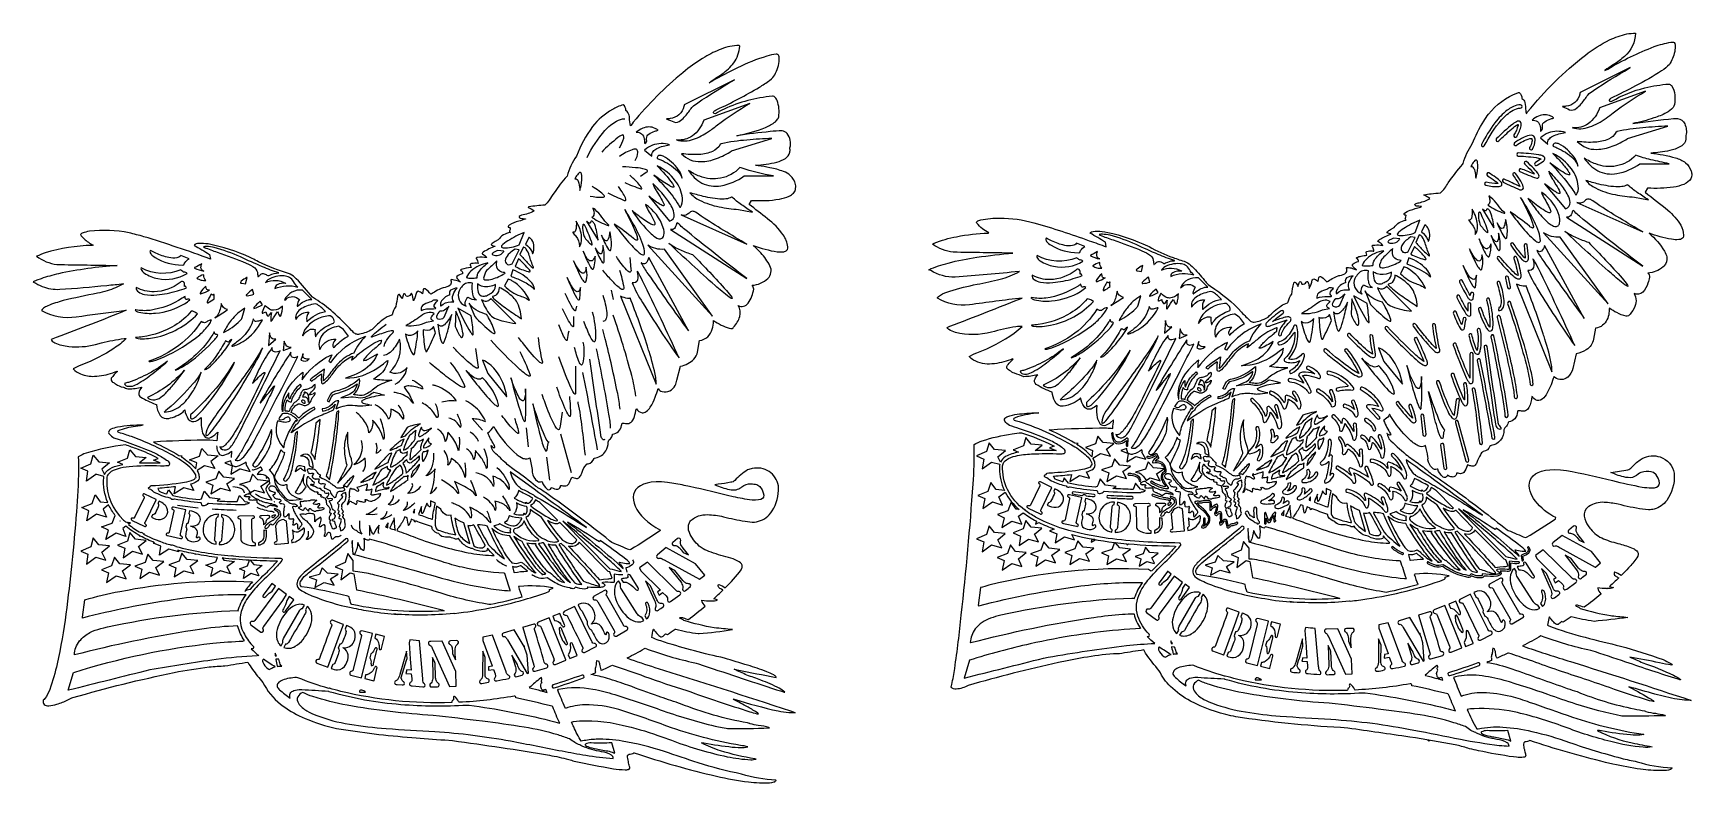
# Model space of a CAD drawing. Extents: x 1.2 to 67.4, y 0.4 to 30.3.
import ezdxf

# ---------------------------------------------------------------- set-up
doc = ezdxf.new("R2010")
doc.units = 0
doc.linetypes.add('0', pattern=[0])
doc.layers.add('1', color=7, linetype='0')

msp = doc.modelspace()

# ---------------------------------------------------------------- linework, layer by layer
at = {"layer": '1'}
for p, q in [((24.301109, 20.034561), (24.384457, 19.659515)), ((21.009132, 13.783936), (20.925785, 14.534012)), ((22.717625, 12.742172), (22.300907, 14.283981)), ((21.717518, 13.367218), (21.842533, 12.45047))]:
    msp.add_line(p, q, dxfattribs=at)
for points in [[(26.28801, 6.201035, 0.239601), (26.394291, 6.241302, 0.026806), (26.470768, 6.321701), (26.474628, 6.322464, 0.032971), (26.548664, 6.299453, 0.005521), (26.855072, 6.507355), (26.884167, 6.508163, 0.033236), (27.77599, 6.327393), (27.809584, 6.328734, 0.015232), (29.142551, 6.487027, -0.00218), (28.418404, 6.560363, -0.032438), (27.2047, 6.853104, 0.189092), (27.089529, 6.916211, -0.246242), (27.032373, 6.960258), (27.03418, 6.962525, -0.169127), (27.181932, 6.954803, 0.001743), (27.385082, 6.891555, 0.015883), (28.053543, 7.426071, -0.15892), (27.919579, 7.655121), (27.92643, 7.659927, 0.033298), (28.277164, 7.632751), (28.288738, 7.626968), (28.295441, 7.632904, 0.101258), (28.550808, 7.674179), (28.394672, 7.720993, 0.008598), (28.754719, 8.057312), (28.761398, 8.069672, -0.089171), (28.601427, 8.16187, -0.338993), (28.589348, 8.283478), (28.599678, 8.288422, -0.082364), (28.855511, 8.158539, 0.04279), (29.488951, 8.872523, 0.102086), (29.534756, 9.003952), (29.527908, 9.059052), (29.503826, 9.109009), (29.464008, 9.154404), (29.409939, 9.195877, 0.064903), (29.080898, 9.334534), (28.977879, 9.365463, -0.023109), (28.195621, 9.60556, -0.047454), (27.900158, 9.760544), (27.820354, 9.822083, -0.105859), (27.422579, 10.362722, -0.196216), (27.422541, 10.756008, -0.146001), (27.53372, 10.886789, -0.133556), (27.962627, 11.063431), (28.056187, 11.073044), (28.152275, 11.075867, -0.051688), (28.778109, 10.989718, 0.014384), (29.642908, 10.808741, 0.047639), (30.01956, 10.780814, 0.195382), (30.607067, 11.069717), (30.669777, 11.144516), (30.726067, 11.224594, 0.144483), (30.978382, 12.161194), (30.973164, 12.224899, 0.437568), (29.92886, 12.909835, 0.042152), (29.748283, 12.856476, 0.08281), (29.236826, 12.435646, -0.143738), (29.080502, 12.363876, -0.021757), (28.571556, 12.288147), (28.440071, 12.268356, 0.047209), (29.019688, 12.076559, 0.083272), (29.294495, 12.070395, 0.115544), (29.484299, 12.161285), (29.522247, 12.189026, -0.187944), (29.880285, 12.305754, -0.056683), (30.120411, 12.274521), (30.239017, 12.201477), (30.322102, 12.061203), (30.371906, 11.944199), (30.390022, 11.849075), (30.378029, 11.774414), (30.337502, 11.718796), (30.270042, 11.680817), (30.177219, 11.659042), (30.060619, 11.6521), (29.921825, 11.658524, -0.031935), (29.176376, 11.789948), (28.950357, 11.842162, 0.008378), (27.217085, 12.243528, 0.012917), (26.549107, 12.359329), (26.308495, 12.380478), (26.092564, 12.382721), (25.900856, 12.367386), (25.732937, 12.335709), (25.588367, 12.289063), (25.466702, 12.228683), (25.367508, 12.155869), (25.290329, 12.07193), (25.234737, 11.978149), (25.200283, 11.875824), (25.186535, 11.76622), (25.193043, 11.650681), (25.219372, 11.530457), (25.265076, 11.406845), (25.329716, 11.281158), (25.412849, 11.154678), (25.514038, 11.028702), (25.632839, 10.90451), (25.76881, 10.783401), (25.921513, 10.666656), (26.090508, 10.555603), (26.275345, 10.451492), (26.230997, 10.411469, -0.012911), (25.08939, 9.686707), (25.04332, 9.66597, -0.003141), (24.333941, 9.965227), (24.241814, 10.032242, 0.014155), (21.681337, 11.955585, 0.014748), (21.280579, 12.210983, 0.040158), (20.488478, 12.821552, -0.036018), (20.057095, 13.173325, -0.005942), (19.591328, 13.606964, -0.054597), (19.5152, 13.824644), (19.516773, 13.82724, 0.20475), (19.646517, 13.750886, 0.467542), (19.662781, 13.782181, 0.104176), (19.622284, 13.868637, -0.033759), (19.380852, 14.336563, 0.103328), (19.622059, 14.591705), (19.648209, 14.532074), (19.676727, 14.47905, 0.078541), (20.543488, 13.469878, 0.055339), (20.791227, 13.320315, 0.100965), (20.94743, 13.2957), (21.00367, 13.312698), (21.051422, 13.345749, -0.046621), (21.152401, 12.812263, -0.035613), (21.14753, 12.764297, 0.187196), (21.367176, 12.405683, 0.246198), (21.52702, 12.400772), (21.543552, 12.388321, 0.145762), (21.751774, 12.089398), (21.765903, 12.081654, 0.431122), (21.914448, 12.132709), (21.921162, 12.146864), (21.92625, 12.161682, 0.183393), (22.177933, 12.090482, 0.357084), (22.282955, 12.224426), (22.289246, 12.243683, 0.016801), (22.454323, 12.219925, 0.256755), (22.607315, 12.304123, 0.084534), (22.714115, 12.543274), (22.732506, 12.56601, 0.03884), (22.921461, 12.515423, 0.292), (23.066196, 12.603684, 0.078592), (23.140114, 12.767151, -0.111557), (23.327597, 13.086623, -0.154692), (23.379362, 13.107346, 0.266947), (23.625145, 13.316956), (23.639553, 13.333054), (23.686287, 13.343842, 0.201919), (24.091476, 13.613666, 0.142062), (24.181057, 13.965378, -0.163385), (24.270531, 14.103649, 0.141252), (24.353722, 14.263977), (24.362259, 14.288208, 0.151966), (24.59676, 14.387161, 0.151842), (24.716175, 14.634155, 0.016957), (24.728603, 14.699738), (24.74152, 14.727112, -0.09293), (24.826162, 14.72122, 0.064986), (25.001457, 14.716175, 0.227826), (25.166645, 14.846496, 0.08952), (25.269569, 15.13319, 0.020681), (25.295933, 15.279953), (25.311798, 15.292084, 0.209479), (25.537624, 15.139191, 0.191379), (25.701809, 15.190302, 0.110862), (25.862091, 15.364205, 0.060989), (26.058475, 15.758387, 0.021696), (26.176201, 16.103531, 0.223951), (26.339287, 15.988634, 0.362514), (26.851791, 16.227371, 0.076968), (26.928371, 16.437759), (27.067924, 16.995972, 0.142907), (27.607357, 17.281342, 0.136974), (27.748566, 17.56076), (27.830151, 18.017609, 0.300487), (28.338476, 18.477945, 0.078665), (28.381905, 18.78569), (28.392071, 18.819931, 0.083136), (29.013378, 18.511717, 0.094218), (29.134388, 18.506693, 0.168205), (29.185982, 18.547913, 0.110033), (29.436836, 18.978607, 0.185402), (29.371002, 19.41243, 0.359269), (29.767103, 19.510086, 0.109183), (29.911991, 19.786713, 0.054608), (29.988668, 20.073166, 0.231978), (29.925629, 20.223526, 0.173045), (30.556793, 20.495188, 0.32865), (30.636662, 20.999893, 0.0768), (30.273222, 21.515635, 0.027988), (29.971218, 21.812622, 0.050403), (30.925997, 21.560188, 0.063335), (31.189026, 21.561344), (31.218296, 21.5686, 0.229606), (31.338242, 21.653961), (31.349541, 21.700592, 0.142241), (31.204533, 22.177612), (31.17104, 22.231064, 0.08024), (30.535631, 22.881908, -0.002072), (29.808996, 23.451233), (29.906075, 23.613022, 0.056129), (31.014822, 23.659986, 0.06059), (31.40797, 23.784872, 0.06935), (31.573261, 23.902481), (31.625217, 23.968643), (31.660011, 24.043564), (31.673828, 24.196869), (31.658882, 24.245544, 0.144018), (31.448036, 24.605799, 0.095501), (31.182711, 24.759703, 0.052981), (30.637547, 24.91423, 0.015946), (30.163166, 24.991348), (30.061527, 25.009827, 0.043209), (30.911982, 25.136642, 0.066679), (31.255653, 25.288448, 0.171993), (31.42934, 25.529305, 0.093151), (31.434589, 25.662872), (31.43692, 25.708191, 0.238567), (31.322123, 26.279318, 0.162908), (31.124828, 26.385864, 0.031907), (30.650244, 26.356554, 0.009815), (29.322842, 26.191757, 0.048204), (30.4599, 26.51943, 0.063729), (30.854666, 26.750307, 0.072608), (30.962753, 26.88031), (30.987309, 26.94252, 0.127881), (30.923304, 27.601114, 0.124367), (30.807293, 27.75049, 0.188674), (30.735256, 27.76236, 0.088518), (28.809587, 27.255978, 0.021642), (28.458973, 27.067856, -0.195135), (28.381737, 27.099335, -0.325256), (28.39341, 27.151031, -0.11558), (28.522615, 27.234497, 0.023143), (30.216227, 28.12373, 0.022318), (30.624004, 28.399857), (30.702835, 28.465851, 0.119155), (30.864956, 28.686111, 0.127825), (31.010054, 29.313169, 0.132159), (30.965481, 29.423546, 0.186291), (30.921131, 29.438583), (30.89122, 29.43869, 0.053446), (30.517868, 29.364426, 0.042155), (29.341141, 28.899042, 0.019449), (28.313192, 28.356781), (28.21146, 28.303879, -0.018463), (28.72563, 28.653337, 0.079872), (29.196363, 29.0973, 0.137321), (29.433487, 29.763153), (29.403759, 29.791946, 0.093584), (28.694324, 29.648634, 0.048199), (28.041016, 29.32942, 0.035223), (27.270786, 28.795198), (27.158659, 28.70619, 0.048745), (25.186993, 26.72995), (25.137915, 26.667135), (25.089542, 26.603775), (25.069939, 26.591019, -0.055864), (25.036467, 26.895948, 0.116233), (24.972357, 27.120325, 0.121423), (24.902264, 27.177673), (24.894596, 27.192841, 0.252474), (24.780991, 27.424225, 0.067121), (24.352037, 27.235857, 0.097857), (23.555805, 26.55368, 0.060461), (22.91629, 25.381149, 0.086028), (22.543831, 24.572556, 0.038352), (22.030365, 23.917946, 0.005214), (21.827383, 23.620134, -0.042254), (21.651299, 23.418518, 0.030657), (21.019871, 23.350716, 0.060936), (20.988434, 23.334595), (20.989758, 23.328186, -0.070027), (21.229446, 23.191345, -0.084184), (20.725962, 23.016338, 0.087085), (20.634806, 22.971218, 0.51611), (20.652802, 22.912476, 0.076678), (20.688118, 22.896194, 0.001672), (20.889034, 22.876307, -0.458425), (20.886856, 22.86734, -0.044593), (20.616659, 22.786453, 0.070762), (20.233242, 22.624868, 0.105881), (20.191689, 22.57271, 0.408017), (20.219624, 22.536921, 0.08434), (20.259407, 22.527802), (20.273495, 22.520508, -0.138439), (20.246292, 22.395185, 0.470421), (20.286034, 22.332794), (20.272167, 22.328415, 0.207458), (19.799259, 22.038162), (19.673668, 21.968506, 0.076646), (19.524599, 21.865244, 0.458831), (19.541004, 21.820374, 0.09145), (19.665421, 21.784286), (19.674885, 21.775162, 0.051392), (19.193874, 21.546736, 0.104205), (19.153425, 21.493832, 0.307636), (19.166386, 21.474136, -0.099442), (19.348213, 21.326294, 0.06174), (18.966818, 21.336031, 0.171476), (18.919327, 21.3083, 0.227711), (18.920952, 21.287064, -0.172428), (18.991444, 21.099304, 0.078635), (18.726068, 21.089331, 0.168888), (18.683029, 21.057495), (18.681107, 21.046844), (18.683155, 21.03476), (18.715714, 20.937103, 0.05775), (18.324266, 20.852224, 0.115053), (18.298248, 20.827911, 0.299491), (18.326994, 20.796833, -0.300814), (18.375141, 20.677597, 0.137254), (18.147905, 20.578264, 0.36262), (18.152615, 20.496078), (18.16811, 20.479187), (18.293892, 20.353378, 0.058215), (17.951647, 20.449753, 0.107469), (17.907101, 20.439148), (17.903282, 20.430969), (17.904243, 20.420013, -0.204962), (17.888588, 20.23967, -0.146195), (17.597908, 20.1203, 0.064382), (17.304811, 19.984488, 0.014046), (17.110233, 19.866745, 0.08759), (16.878891, 20.080879, 0.154358), (16.825264, 20.084381, 0.247214), (16.801575, 20.042892), (16.769585, 19.882996, 0.132608), (16.603016, 19.987009, 0.379692), (16.533356, 19.941727, -0.083466), (16.412788, 19.607224, 0.092132), (16.351149, 19.883125, 0.508836), (16.30603, 19.87648), (16.295414, 19.860687, -0.375024), (16.120926, 19.785599, 0.148227), (16.061409, 19.885038, 0.483831), (16.020634, 19.865494), (16.013958, 19.851898), (16.007435, 19.834595), (15.958756, 19.688553, 0.107905), (15.854317, 19.854349, 0.405963), (15.805961, 19.840809, 0.125539), (15.782868, 19.781418, 0.018622), (15.715402, 19.380127, 0.096343), (15.560847, 19.046112, -0.168555), (15.534593, 19.027161, 0.09832), (15.209191, 18.860779, 0.044958), (14.772058, 18.460159, -0.07353), (14.258249, 18.268137, -0.095601), (14.119401, 18.276886, -0.089111), (13.990764, 18.374268), (13.947722, 18.416367, 0.018833), (13.196549, 19.157785, 0.037944), (12.506635, 19.67334), (12.390919, 19.749634, 0.017427), (11.739589, 20.485029, 0.06241), (11.497144, 20.667999), (11.467315, 20.681046, -0.041299), (10.230189, 21.160637, -0.013819), (9.978173, 21.298553), (9.902129, 21.336777, 0.059732), (8.221541, 21.871382, 0.049565), (7.859412, 21.894272, 0.040705), (7.741479, 21.872818), (7.689832, 21.847717), (7.661038, 21.815842, -0.022557), (8.27797, 21.452484), (8.314416, 21.270294, 0.014692), (5.658059, 22.162338, 0.016685), (5.068954, 22.31468, 0.079632), (3.489454, 22.378941, 0.050887), (3.203414, 22.304123, 0.05173), (3.144036, 22.267441), (3.135021, 22.249954, 0.10003), (3.272384, 22.079117, 0.065517), (3.634829, 21.822128), (3.592509, 21.817139, 0.064936), (1.725195, 21.517946, 0.030344), (1.381687, 21.379623, 0.126093), (2.190778, 21.054251, 0.000163), (4.591007, 21.014816, 0.034599), (2.255646, 20.684458, 0.023804), (1.558617, 20.487778), (1.394933, 20.426666), (1.243011, 20.361435), (1.259151, 20.347931, 0.019508), (1.605064, 20.178162, 0.105536), (2.304076, 20.063444, 0.010443), (4.177273, 20.219866, 0.00093), (4.847582, 20.284744, -0.061507), (4.192924, 20.004925, -0.029224), (3.802871, 19.908245, 0.010386), (2.443173, 19.611076, 0.034904), (1.822865, 19.405424, 0.035356), (1.652993, 19.311157), (1.596419, 19.264542), (1.569216, 19.223755, 0.169568), (2.964688, 18.967304, -0.008862), (4.678721, 19.194118), (4.957302, 19.226833, -0.005403), (2.166163, 18.135658), (1.9663, 18.055466), (1.977177, 18.030853, 0.128174), (2.106605, 17.930389, 0.089026), (2.669683, 17.786507, 0.088601), (3.723789, 17.859787), (3.965451, 17.922928, -0.03945), (4.871561, 18.096859, -0.024756), (4.957423, 18.095718, -0.051771), (4.466064, 17.707708, -0.053526), (3.216557, 17.061996), (3.05713, 16.999573), (2.841152, 16.891602, 0.123642), (3.137133, 16.688719, 0.114251), (3.696108, 16.594479, 0.079214), (4.416821, 16.737564), (4.583101, 16.799805), (4.601463, 16.791, 0.057216), (4.360425, 16.517744, 0.37475), (4.39554, 16.378874), (4.411835, 16.365414, -0.023147), (4.528541, 16.288546, 0.074959), (4.841405, 16.154785, -0.007866), (5.015019, 16.094925), (5.044476, 16.088913, 0.06001), (5.577623, 16.161774, 0.164288), (5.452699, 15.920707, 0.282978), (5.541134, 15.76059, 0.052975), (6.112923, 15.486784), (6.161617, 15.468185, 0.136878), (6.310514, 15.034132, 0.283755), (6.649299, 14.916412, 0.122815), (7.224086, 15.176478, 0.042895), (7.292737, 15.249619, 0.115707), (7.433176, 14.887836, 0.347239), (7.728334, 14.807983, 0.066577), (7.83092, 14.862213), (7.897092, 14.911606), (7.94834, 14.947571, 0.099305), (8.005097, 14.325751, 0.111966), (8.109327, 14.168739, 0.178631), (8.233876, 14.132034), (8.288516, 14.14212), (8.349143, 14.166382), (8.416038, 14.206024), (8.48948, 14.262283), (8.569753, 14.33638), (8.605662, 14.366669, 0.008602), (8.575246, 14.026948), (8.565351, 14.025757, 0.031572), (8.02282, 14.042081, 0.015742), (6.075696, 13.971753), (6.04541, 13.964294, -0.030764), (7.056695, 13.439011), (7.19123, 13.425247), (7.140899, 13.386017, -0.071635), (7.732835, 12.897598), (7.770656, 13.144287), (7.482772, 13.264236), (7.482373, 13.264633), (7.878566, 13.404099), (7.879056, 13.404984), (7.973107, 13.717712), (8.195796, 13.467255), (8.620994, 13.42131), (8.620709, 13.420776), (8.325246, 13.200958), (8.485524, 12.912857), (8.08352, 13.026413), (8.082528, 13.026184), (7.780028, 12.833237, -0.080738), (7.857783, 12.675476, 0.095674), (7.865788, 12.593384, -0.321586), (7.770623, 12.392929, -0.081334), (7.519828, 12.292542), (7.647437, 12.035065), (7.248969, 12.1474), (6.867232, 11.908386), (6.866498, 11.908157), (6.925713, 12.189819, -0.011407), (6.215178, 12.123765), (6.270788, 12.006805, 0.034762), (6.578534, 11.898941), (6.635488, 12.060196), (6.810359, 11.839905, 0.032338), (7.865703, 11.67807), (7.957044, 11.70726), (8.069314, 12.016418), (8.27815, 11.762924), (8.27914, 11.762543), (8.703153, 11.707275), (8.581222, 11.623688), (8.586892, 11.623031, 0.00858), (9.38294, 11.592452), (9.475257, 11.839996), (9.685678, 11.595169), (9.764312, 11.5849, 0.039824), (9.874133, 11.542175), (9.857989, 11.541122, -0.279676), (9.807549, 11.502121, -0.03534), (9.717853, 11.488388, -0.247944), (9.666142, 11.461684, -0.014216), (8.238398, 11.520446), (8.217311, 11.516556, -0.18102), (8.141776, 11.451004, -0.2067), (7.99413, 11.432374, -0.246431), (7.965478, 11.477234, -0.034345), (7.949183, 11.541718), (7.932974, 11.546022, -0.02738), (6.882203, 11.695803), (6.862962, 11.696915, -0.447415), (6.714351, 11.73291), (6.710492, 11.734497, -0.073678), (6.057876, 11.976777, -0.056658), (5.94278, 12.071198), (5.888395, 12.08667), (5.886071, 12.085144, -0.190803), (5.834097, 12.137222, -0.366328), (5.8788, 12.165277, 0.003949), (5.898333, 12.170273, -0.353828), (5.954557, 12.231277, 0.024549), (7.284823, 12.367259, 0.048125), (7.65668, 12.470718, 0.22329), (7.717896, 12.561249), (7.743506, 12.558701, -0.019995), (7.731751, 12.660721, 0.110589), (7.49257, 12.96991, 0.054315), (6.795208, 13.447679, 0.039278), (5.160367, 14.188127, 0.010717), (4.665159, 14.35022), (4.633145, 14.3685), (4.619472, 14.387192), (4.622473, 14.406174), (4.640486, 14.425308), (4.671843, 14.444473), (4.714883, 14.463531, -0.044872), (5.416592, 14.620602, -0.00535), (5.630127, 14.652893, 0.035905), (4.602792, 14.564061, 0.054881), (4.345088, 14.48135, 0.154956), (4.256386, 14.393126, 0.213315), (4.26468, 14.314377), (4.283781, 14.283661, 0.099576), (4.465397, 14.137558, -0.033599), (6.138062, 13.510745, -0.044681), (6.562306, 13.254089, -0.153888), (6.676504, 13.138125, -0.157602), (6.674779, 13.102829, -0.50506), (6.610768, 13.021851, -0.033901), (6.317441, 13.014848, 0.028528), (5.066465, 12.985806, 0.039129), (4.59291, 12.894104), (4.518018, 12.86853, 0.147609), (4.22541, 12.667308, 0.169042), (4.1775, 12.457275, 0.214923), (4.848003, 10.859168), (4.887909, 10.821347), (4.928632, 10.784409), (4.998399, 10.776245), (5.041718, 10.738754, -0.061254), (5.044478, 10.770859), (5.103875, 10.763916, 0.014736), (5.112146, 10.737152), (5.043726, 10.68721, 0.041823), (5.534039, 10.358063), (5.540388, 10.382217, 0.007343), (5.669239, 10.307449), (5.649267, 10.295303, 0.030971), (6.263208, 10.022385), (6.266184, 10.023483, 0.027446), (6.750489, 9.859589, -0.297885), (6.792922, 9.866867, -0.070981), (6.929652, 9.815491), (6.933832, 9.807648, 0.041999), (9.008166, 9.447168), (9.138994, 9.434783), (9.139852, 9.440353), (9.226197, 9.435135), (9.214571, 9.42804, 0.019425), (11.126746, 9.341752, -0.532847), (11.167459, 9.246338, -0.038876), (10.790522, 8.82355, 0.007658), (10.14351, 8.174624, 0.047776), (9.709888, 7.610079, 0.087968), (9.513336, 7.071693, 0.092857), (9.532754, 6.646103), (9.573169, 6.508926), (9.631682, 6.368683, 0.067186), (9.978575, 5.868143), (10.02925, 5.813354, -0.7643), (9.945239, 5.724762, 0.031953), (10.241446, 5.449249), (10.184011, 5.442079, 0.023686), (8.537819, 5.291602, 0.010359), (5.903503, 4.882669, 0.000192), (2.639617, 4.066571), (2.854412, 4.775543), (2.859955, 4.778244, -0.049712), (8.407726, 5.944576, -0.014393), (9.610206, 6.029877), (9.669761, 6.055756, -0.091508), (9.409951, 6.611816), (9.398993, 6.633241, 0.029863), (7.974754, 6.507858), (7.617641, 6.456986, 0.025215), (2.889427, 5.477737), (2.888541, 5.479889, -0.165909), (3.097478, 6.03448, -0.112605), (3.509731, 6.369378, -0.0673), (3.937962, 6.528412), (4.064116, 6.560654), (4.210139, 6.595764, -0.046444), (9.417167, 7.24794), (9.413259, 7.220383, -0.092273), (9.711463, 7.842654), (9.734266, 7.876462, 0.042777), (6.824056, 7.676182, 0.026394), (3.215145, 6.949281), (3.209885, 6.979309), (3.302886, 7.673218, -0.026656), (4.696124, 8.010283, -0.057012), (9.646344, 8.411317), (9.989718, 8.39122, 0.050123), (9.686446, 8.013336, -0.185775), (9.883614, 8.095634), (9.906259, 8.098175), (9.916889, 8.105911, -0.02504), (10.585296, 8.793742, 0.020718), (10.984731, 9.216507), (10.943271, 9.219711, -0.010027), (9.904069, 9.254303), (10.045314, 9.081421), (10.046014, 9.081116), (10.381955, 9.046448), (10.135703, 8.865891), (10.240991, 8.649857), (10.240951, 8.649261), (10.23039, 8.638626), (9.934655, 8.722641), (9.632194, 8.530487), (9.691953, 8.816193), (9.468305, 8.912292), (9.790532, 9.028275), (9.871022, 9.256012, -0.013371), (8.777797, 9.345703), (8.855103, 9.256577), (9.280648, 9.211792), (9.28036, 9.211288), (8.971026, 8.997818), (9.1165, 8.717773), (8.718404, 8.82814), (8.717278, 8.82785), (8.337049, 8.600967), (8.410033, 8.942963), (8.126533, 9.059906), (8.126716, 9.060272), (8.532599, 9.195526), (8.595521, 9.36676), (8.590528, 9.368134, -0.015298), (7.738817, 9.498367), (7.716437, 9.484085), (7.719007, 9.501985, -0.016619), (7.013762, 9.657805), (7.051999, 9.586121), (6.64959, 9.700546), (6.281628, 9.454498), (6.33738, 9.819733), (6.33671, 9.820297), (6.049064, 9.942169), (6.088294, 9.956863, -0.029218), (5.525414, 10.220078), (5.492723, 10.200226), (5.50125, 10.233368, -0.044651), (4.938711, 10.610519), (4.814862, 10.520081), (4.939873, 10.207291), (4.939644, 10.206879), (4.54806, 10.330719), (4.148482, 10.077393), (4.246888, 10.458313), (4.246898, 10.45929), (3.970724, 10.59024), (4.389067, 10.740997), (4.51053, 11.047043), (4.506679, 11.053391, -0.053554), (4.254087, 11.467438), (4.029948, 11.290421), (4.170133, 10.969711), (3.773842, 11.093643), (3.772718, 11.093399), (3.387723, 10.830673), (3.467272, 11.223053), (3.185874, 11.354889), (3.185836, 11.355301), (3.59484, 11.513565), (3.712693, 11.863632), (3.918974, 11.586426), (4.216995, 11.553116, -0.110774), (4.055851, 12.554125), (4.061579, 12.593048), (3.741041, 12.683243), (3.739984, 12.682785), (3.369068, 12.409576), (3.42868, 12.804153), (3.14108, 12.928116), (3.141312, 12.928543), (3.541395, 13.098373), (3.641233, 13.452255), (3.860353, 13.180893), (3.861224, 13.180359), (4.287782, 13.144409), (3.98686, 12.887039), (4.08953, 12.679092), (4.090839, 12.680939, -0.18591), (4.391516, 12.949202, -0.067617), (4.815313, 13.075989), (4.606622, 13.165695), (5.005385, 13.324432), (5.005963, 13.325256), (5.103635, 13.66478), (5.324178, 13.399368), (5.750037, 13.358932), (5.750203, 13.358521), (5.481981, 13.139664, -0.0144), (6.31128, 13.140213), (6.049729, 13.251068), (6.231194, 13.319107), (6.230948, 13.320099, 0.035424), (5.403155, 13.684535, 0.008523), (4.927682, 13.855438, 0.048303), (3.351048, 13.525265, 0.038615), (3.037724, 13.3871), (3.039848, 13.373901, -0.032556), (3.053841, 12.879181, -0.014869), (2.966381, 11.182785, -0.013763), (2.550356, 7.110861, -0.017639), (2.202734, 5.125579, -0.028846), (1.905941, 4.103579, -0.053089), (1.714491, 3.734937, -0.078039), (1.643433, 3.669495, 0.255678), (1.679123, 3.505127, 0.210529), (1.862964, 3.451469, 0.085055), (2.191569, 3.514417, 0.03429), (2.62347, 3.684387), (2.789095, 3.763092), (2.827078, 3.777741, -0.018906), (6.869553, 4.779437, -0.018032), (8.265939, 5.001807, -0.021882), (8.895484, 5.041229, -0.005378), (9.811467, 5.187866, 0.044835), (9.994336, 4.902405, 0.020252), (10.409188, 4.381653), (10.474759, 4.262405, 0.111861), (11.217772, 3.435772, 0.063223), (12.090059, 2.947015, 0.047406), (13.343084, 2.545812, 0.020879), (16.356791, 2.182967, 0.006042), (17.669292, 2.086929), (17.969728, 2.062011, -0.008782), (21.84112, 1.477354, -0.014825), (22.608681, 1.311335, -0.013392), (22.830004, 1.237381, 0.010275), (24.391859, 0.939929, 0.024202), (24.855993, 0.894983, 0.056484), (24.989616, 0.910797), (25.018749, 0.923981, 0.353873), (25.045918, 1.007568), (25.038593, 1.034302, -0.093187), (24.995121, 1.223343, -0.097715), (24.957392, 1.463199, -0.294229), (25.016453, 1.516907, 0.067593), (25.207317, 1.569565), (25.225338, 1.571014, 0.022782), (28.501303, 0.63976, 0.02296), (29.781027, 0.412541, 0.01646), (30.214493, 0.379669), (30.425171, 0.380737, 0.083295), (30.801163, 0.410821, 0.11521), (30.891624, 0.472229), (30.878239, 0.481888, -0.062656), (29.508881, 0.724182, -0.028745), (27.772717, 1.178959, -0.00706), (26.426657, 1.624284, 0.036335), (24.748152, 2.041738, 0.043399), (23.706768, 2.113276, 0.040501), (23.158516, 2.046387), (23.102493, 2.038467, -0.033939), (22.807392, 2.605202, -0.004062), (22.718925, 2.796769), (22.795551, 2.828674, -0.080477), (24.737757, 2.681563, -0.029746), (26.170086, 2.269285, -0.01108), (26.782333, 2.046625, 0.035084), (28.931286, 1.417585, 0.033539), (29.874741, 1.295242, 0.047581), (30.089428, 1.326614), (30.037678, 1.337433, -0.034327), (28.665817, 1.650487, -0.041453), (27.910419, 1.969499), (27.909721, 1.97554), (27.926441, 1.97702), (27.959198, 1.974411), (28.00658, 1.968216, 0.014625), (29.134943, 1.80215, 0.0344), (29.611599, 1.79213), (29.693436, 1.80188), (29.760998, 1.816422, 0.023929), (29.46685, 1.867908, -0.045025), (26.53009, 2.639693, 0.010008), (24.611441, 3.297558, 0.070913), (23.25499, 3.490307, 0.081389), (22.479721, 3.342896), (22.465363, 3.372824, -0.003746), (22.170309, 4.077059), (22.200649, 4.111084, -0.098271), (23.571646, 4.114176, -0.033662), (24.443314, 3.899711, -0.012302), (26.382002, 3.24911, 0.028765), (28.586906, 2.608844, 0.007977), (28.886459, 2.550461), (28.945717, 2.547805, 0.0117), (30.593758, 2.565017), (30.625973, 2.568359), (30.616455, 2.576279), (30.59951, 2.584213, 0.038949), (30.174091, 2.665434, -0.030407), (29.855143, 2.73271), (29.841328, 2.739482), (29.828167, 2.747452), (29.745029, 2.766021, -0.051748), (27.072803, 3.531474), (26.992767, 3.560007, -0.009897), (26.180811, 3.833921, -0.003329), (24.974489, 4.268415, 0.011618), (24.152252, 4.543242, 0.025628), (23.497303, 4.693117, 0.002907), (23.687592, 4.771424), (23.689373, 4.777679, -0.050691), (23.68148, 4.961773), (23.685493, 4.977187, 0.142287), (23.72126, 5.188125, -0.076469), (23.733753, 5.254623), (23.796429, 5.237427, -0.129595), (23.842445, 5.105438, 0.062219), (23.889498, 4.882592, 0.06113), (23.904402, 4.864076, 0.007543), (24.351543, 5.066055), (24.386932, 5.056149, -0.009187), (25.637737, 4.621104, 0.009676), (27.321083, 4.056373, 0.007071), (29.839689, 3.20803, 0.007958), (30.109295, 3.133713), (30.156841, 3.125916), (30.175064, 3.129364), (30.168621, 3.141266), (30.150555, 3.157944, 0.031767), (29.764185, 3.390821, -0.008154), (29.169147, 3.719818), (29.214687, 3.707352, 0.018065), (30.966782, 3.243858, 0.02951), (31.388966, 3.185974, -0.012833), (31.583664, 3.184265), (31.613674, 3.179764), (31.648151, 3.172165), (31.476976, 3.230719, 0.004327), (26.060629, 4.966931, -0.006093), (24.962313, 5.332015), (24.946678, 5.359191, 0.011198), (25.628279, 5.730926), (25.662228, 5.746536, 0.039222), (27.639999, 5.166855), (27.695732, 5.150635), (27.785328, 5.12245, 0.000978), (30.896429, 4.090135), (31.052862, 4.042818), (31.209866, 3.997558), (31.232845, 3.995285, 0.067291), (31.007345, 4.146271, 0.037538), (30.279312, 4.470829, 0.01175), (29.716167, 4.671233, 0.013816), (29.205502, 4.906157), (29.335932, 4.882004, 0.003767), (30.886023, 4.581666), (30.89146, 4.591949, 0.124565), (30.787964, 4.680756, 0.044777), (30.507841, 4.807495, 0.02052), (29.746517, 5.067732, 0.002935), (28.826481, 5.347456), (28.67268, 5.383361, -0.026254), (26.288242, 6.034811, -0.007158), (25.995811, 6.141114), (25.921375, 6.174713, -0.056592), (25.992937, 6.509103), (25.995687, 6.510862), (25.998802, 6.511841, 0.100687), (26.06464, 6.406662), (26.129292, 6.330887, 0.102526)], [(62.027908, 6.691498, -0.085775), (61.870178, 6.82074), (61.800789, 6.902237, -0.079081), (61.737679, 7.00267, 0.093082), (61.713455, 6.934311, 0.024512), (61.663399, 6.670059), (61.709885, 6.641022, 0.026725), (63.16161, 6.182105, 0.010824), (64.577126, 5.834094, -0.016183), (66.268959, 5.291964, -0.043247), (66.577873, 5.138999, -0.089632), (66.636505, 5.07341), (66.616226, 5.072739, -0.012282), (66.125565, 5.165604, 0.0017), (64.943588, 5.394669, -0.020576), (65.457413, 5.16066, -0.034352), (66.686035, 4.672938, -0.042703), (66.961273, 4.49736), (66.970268, 4.483948), (66.935158, 4.490738), (66.866257, 4.509626, -0.007449), (64.790764, 5.193202, 0.003202), (63.392754, 5.653168, -0.039013), (61.399315, 6.237565, -0.012061), (60.668243, 5.838517), (60.790295, 5.790925, 0.007369), (62.577003, 5.212079, -0.005121), (67.393105, 3.66066, 0.091318), (67.221237, 3.674535, -0.054946), (66.83429, 3.711335, -0.020825), (65.940529, 3.918884, -0.005678), (64.910294, 4.208725), (64.917076, 4.202972), (64.934578, 4.191969, -0.006543), (65.800575, 3.710196, -0.021794), (65.904282, 3.636459), (65.915245, 3.623138), (65.909721, 3.615433), (65.875954, 3.61824), (65.815933, 3.631134), (65.732224, 3.65315, -0.011919), (64.1381, 4.17473, -0.000163), (62.996243, 4.566943, -0.012886), (60.941586, 5.271225, 0.002197), (60.105461, 5.55305), (60.081505, 5.550248, -0.009542), (59.646729, 5.355134), (59.639366, 5.360809, -0.132676), (59.600815, 5.482834), (59.596207, 5.512405, 0.100654), (59.540741, 5.723083), (59.53595, 5.727325), (59.475044, 5.744049), (59.472366, 5.742203, 0.090659), (59.464504, 5.644953, -0.100945), (59.431488, 5.476268, 0.139572), (59.427982, 5.304749, -0.028036), (59.429222, 5.261065, -0.002994), (59.235924, 5.181503, -0.041209), (60.241943, 4.923188, 0.000756), (62.448502, 4.14216, 0.003134), (62.838806, 4.013811, 0.048252), (65.122047, 3.326909, 0.006662), (65.535133, 3.246537), (65.571899, 3.234604), (65.585243, 3.226685, 0.052346), (65.973686, 3.14916, -0.029218), (66.338348, 3.074433), (66.35186, 3.068034), (66.364792, 3.060532), (66.351028, 3.055299, -0.013285), (64.629448, 3.039597, -0.033182), (62.792118, 3.516997, -0.010663), (61.670845, 3.900924, 0.011762), (59.928238, 4.464779, 0.03946), (58.930294, 4.656301, 0.06809), (57.990402, 4.60994), (57.906303, 4.579182, 0.004994), (58.22039, 3.832123, -0.097578), (59.078991, 3.978334, -0.067896), (60.19294, 3.827086, -0.023624), (60.933178, 3.600496, -0.000258), (62.660828, 2.993624, 0.041554), (65.478577, 2.311257), (65.502205, 2.305862, -0.066323), (65.174576, 2.276276), (65.073112, 2.279312), (64.966766, 2.28566, -0.022782), (63.81179, 2.448416, 0.014645), (63.65889, 2.466385), (63.649071, 2.463272), (63.656204, 2.455689, 0.069089), (65.038124, 1.970763, 0.014138), (65.83326, 1.816772, -0.092935), (65.478867, 1.792542, -0.042996), (64.188431, 2.01903, -0.030043), (62.32999, 2.609806, 0.034046), (60.328678, 3.206626, 0.061371), (58.733784, 3.332826, 0.032988), (58.453262, 3.301316, 0.032207), (58.844017, 2.527405), (58.899483, 2.535782, -0.069158), (59.876991, 2.596173, -0.044081), (61.027607, 2.427067, -0.03229), (62.536171, 1.987117, 0.017912), (64.596779, 1.359542, 0.013351), (65.232567, 1.218979, 0.063361), (66.622055, 0.971176), (66.632744, 0.961563, -0.172285), (66.483803, 0.884598, -0.059453), (66.189232, 0.869629, -0.043441), (65.376144, 0.920766, -0.024238), (64.271751, 1.123321), (63.973892, 1.191957, -0.019987), (60.956131, 2.06308, -0.07856), (60.751835, 2.005556, 0.372248), (60.696053, 1.923935, 0.070124), (60.737091, 1.710144, 0.095907), (60.778725, 1.5271), (60.786247, 1.500885, -0.439863), (60.740486, 1.403702), (60.704094, 1.393433, -0.065767), (60.417496, 1.394501), (60.303047, 1.407012, -0.018354), (58.907688, 1.658051, -0.001071), (58.549881, 1.731244), (58.484879, 1.758606, 0.03162), (57.973534, 1.889115, 0.012257), (56.161171, 2.1997, 0.003102), (53.698143, 2.553233), (53.397881, 2.577147, -0.023269), (49.22876, 3.010741), (49.129955, 3.029041), (49.031506, 3.049145, -0.063406), (47.417896, 3.632778, -0.068128), (46.613575, 4.220595, -0.079773), (46.168369, 4.844772), (46.104248, 4.925552, -0.040618), (45.566303, 5.650229), (45.551941, 5.677567, 0.004669), (44.679977, 5.537978), (44.578014, 5.527939), (44.339108, 5.519258, 0.026468), (43.164078, 5.370317), (42.831993, 5.310532), (42.491188, 5.24411), (42.144966, 5.172287, 0.016167), (38.548859, 4.261566, -0.108294), (38.07169, 4.112402, -0.178813), (37.866234, 4.18755), (37.857922, 4.198181, 0.085301), (37.890068, 4.29509, 0.022723), (38.008141, 4.939056, 0.010616), (38.272892, 7.069795, 0.009837), (38.744804, 12.29866, 0.021513), (38.788521, 13.766508), (38.784565, 13.821528), (38.778946, 13.876404, -0.055056), (39.105831, 14.017853, -0.043747), (40.301949, 14.29531, -0.011285), (40.670364, 14.344391, -0.034677), (41.921799, 13.836437), (41.972836, 13.808731), (41.791004, 13.740494), (42.052769, 13.629532, 0.011699), (41.223248, 13.62915), (41.491806, 13.848312), (41.065704, 13.888763), (41.064888, 13.889282), (40.844814, 14.154144), (40.746971, 13.814072), (40.348164, 13.655289), (40.347919, 13.654953), (40.556831, 13.565292), (40.552601, 13.564026, 0.084365), (40.036312, 13.390109, 0.137636), (39.83086, 13.168274), (39.728069, 13.376511), (40.029015, 13.633728), (39.60178, 13.670044), (39.382408, 13.941742), (39.282722, 13.588074), (38.882038, 13.417664), (39.169945, 13.293579), (39.110298, 12.899384), (39.110947, 12.899536), (39.482029, 13.172745), (39.802906, 13.082458, 0.07065), (39.794567, 12.914581, 0.106395), (39.990582, 12.038956), (39.660007, 12.075912), (39.454216, 12.352615), (39.453754, 12.352661), (39.336159, 12.003052), (38.926716, 11.844635), (39.207932, 11.712753), (39.208431, 11.712173), (39.128857, 11.320068), (39.514297, 11.583099), (39.515499, 11.582947), (39.911354, 11.459305), (39.771133, 11.779846), (40.020821, 11.977081, 0.095793), (40.576469, 11.28479), (40.458668, 11.298569), (40.265221, 11.569656), (40.264786, 11.569397), (40.130184, 11.230423), (39.711819, 11.079773), (39.987904, 10.948822), (39.98819, 10.948151), (39.889713, 10.566833), (40.288998, 10.820145), (40.68055, 10.696426), (40.681175, 10.696472), (40.556049, 11.009552), (40.745022, 11.147522, 0.039154), (41.266853, 10.815628), (41.233727, 10.689636), (41.361122, 10.766937), (41.368206, 10.763779, 0.027623), (41.977291, 10.501663), (41.790455, 10.431686), (42.078606, 10.309341), (42.022804, 9.943756), (42.390297, 10.189651), (42.391338, 10.189835), (42.793209, 10.075577), (42.682816, 10.282516, 0.033937), (44.378319, 9.969528), (44.273869, 9.684998), (43.867508, 9.549591), (44.150673, 9.432632), (44.151241, 9.432129), (44.078217, 9.090393), (44.458904, 9.317581), (44.460072, 9.317459), (44.857769, 9.207306), (44.712219, 9.487274), (45.021935, 9.700989), (45.021435, 9.701263), (44.596039, 9.746094), (44.405312, 9.966602, 0.006316), (44.878986, 9.91643), (44.871223, 9.865967), (44.944279, 9.910475, 0.018854), (46.791409, 9.820313), (46.830971, 9.809952, -0.023643), (46.348614, 9.30864, 0.010249), (45.872112, 8.829193, -0.327084), (45.821529, 8.837051, 0.12105), (45.740768, 8.8851, 0.074667), (39.365788, 8.254888, 0.007694), (39.044083, 8.162659), (38.948795, 7.451691), (38.968967, 7.441794, -0.030075), (43.045017, 8.231583, -0.035759), (45.491467, 8.365586), (45.481525, 8.348404, 0.070817), (45.175404, 7.740673), (45.166965, 7.724914), (45.156967, 7.710098, -0.23194), (45.157337, 7.730148), (45.072571, 7.735382, 0.046701), (39.85033, 7.061425, 0.020281), (39.437977, 6.945284, 0.131641), (38.830315, 6.51588, 0.155087), (38.629776, 5.967758), (38.634445, 5.9682, -0.026583), (43.56599, 6.97673, -0.018262), (44.698334, 7.102066, -0.009292), (45.152534, 7.123076), (45.163784, 7.101791, 0.097404), (45.419857, 6.535751), (45.219219, 6.513596), (44.776318, 6.487535, 0.036927), (41.019764, 5.91887, 0.022408), (38.595879, 5.265884), (38.380741, 4.555786), (38.388618, 4.557533, 0.001113), (41.554146, 5.351602), (41.732315, 5.386996, -0.014084), (44.861259, 5.851744, -0.016945), (45.98819, 5.934158, -0.033508), (45.684212, 6.216967, 0.871606), (45.763847, 6.311554, -0.110336), (45.314331, 7.025898, -0.197827), (45.403038, 7.963902, -0.069896), (45.775688, 8.526898, -0.031719), (46.480087, 9.260089, 0.029582), (47.006462, 9.830276), (47.025173, 9.857194, 0.528329), (46.968296, 9.943419, -0.030473), (44.128609, 10.126138, -0.037734), (42.344826, 10.508261, -0.045397), (41.290195, 10.945316, -0.03119), (40.850727, 11.224701), (40.853287, 11.226761, -0.011312), (40.844982, 11.253387), (40.806812, 11.257828, -0.115277), (40.113205, 12.075929, -0.126374), (39.920441, 13.027145, -0.229393), (40.076363, 13.264281, -0.103772), (40.437664, 13.410446, -0.047854), (41.075748, 13.496489, -0.0182), (42.213737, 13.502615, 0.039643), (42.377781, 13.51674, 0.399132), (42.416176, 13.59462, 0.30237), (42.389153, 13.673599, 0.070427), (42.28336, 13.756409, 0.053804), (41.848618, 14.012879, 0.031349), (40.593395, 14.501723, 0.00171), (40.190983, 14.634201, -0.11121), (40.005421, 14.802831, -0.421994), (40.052254, 14.947149, -0.097763), (40.214169, 15.020386, -0.043934), (40.598984, 15.091432, -0.026195), (41.370975, 15.142303, 0.034283), (40.511803, 14.973518, 0.03799), (40.394657, 14.923645), (40.370773, 14.905029), (40.360256, 14.88652), (40.364647, 14.868225), (40.385471, 14.85022), (40.424229, 14.832657, -0.06232), (42.804527, 13.77921, -0.052625), (43.33107, 13.365458, -0.078242), (43.472496, 13.152405, 0.035834), (43.484703, 13.04808), (43.459015, 13.050705, -0.136126), (43.414661, 12.969589, -0.071369), (43.1082, 12.874176, -0.031584), (41.988041, 12.741426, -0.000835), (41.686451, 12.718765, 0.31205), (41.639553, 12.659958, 0.105547), (41.579559, 12.638306, 0.423917), (41.590107, 12.602966, 0.045923), (41.627281, 12.574615), (41.62973, 12.57608), (41.683941, 12.560638, 0.096563), (41.932747, 12.395004, 0.048158), (42.453636, 12.223495, 0.446114), (42.603352, 12.185791), (42.6161, 12.186784, 0.028011), (43.682457, 12.034698), (43.690483, 12.030701, 0.0875), (43.722195, 11.932388, 0.258858), (43.814648, 11.916534, 0.193697), (43.957962, 12.00444), (43.967262, 12.010805, 0.01498), (45.414627, 11.951491, 0.219278), (45.460445, 11.979416, 0.124406), (45.58054, 12.00473, 0.032367), (45.599461, 12.030655), (45.615852, 12.031647, -0.041362), (45.505505, 12.074356), (45.426819, 12.084671), (45.216503, 12.329453), (45.124134, 12.081881, -0.008907), (44.321972, 12.112823), (44.444363, 12.196701), (44.020412, 12.251968), (44.019409, 12.252304), (43.810455, 12.505965, -0.000604), (43.698032, 12.196625), (43.606945, 12.167526, -0.032504), (42.551224, 12.329788), (42.376862, 12.549423), (42.376587, 12.549362), (42.319771, 12.388519), (42.315945, 12.389053, -0.034618), (42.011902, 12.496429), (41.956451, 12.613068, 0.011264), (42.666943, 12.679382), (42.607662, 12.39743), (42.989441, 12.636383), (42.990532, 12.636765), (43.38868, 12.524429), (43.260944, 12.78215, 0.100023), (43.54253, 12.904745, 0.308706), (43.600792, 13.116238, -0.05969), (43.597904, 13.171646, 0.06464), (43.522377, 13.32341), (43.823849, 13.515717), (43.824795, 13.515839), (44.226856, 13.402298), (44.066494, 13.690323), (44.361973, 13.910263), (44.362198, 13.910751), (43.936775, 13.956711), (43.714447, 14.206985), (43.61982, 13.89357), (43.223297, 13.753983), (43.511581, 13.633881), (43.511795, 13.633301), (43.474052, 13.387115), (43.47028, 13.390793, 0.07328), (42.998203, 13.798457, 0.00803), (42.882187, 13.875534), (42.932262, 13.914719), (42.797985, 13.928436, 0.031841), (41.782864, 14.455399), (41.830452, 14.462146, -0.017679), (44.067707, 14.532319, -0.002343), (44.315628, 14.514526, -0.007273), (44.34705, 14.858061), (44.223312, 14.745544, -0.093547), (44.029194, 14.631409), (43.976112, 14.621553, -0.291021), (43.796932, 14.71861, -0.112585), (43.711346, 14.946832, -0.070884), (43.687309, 15.415085), (43.676319, 15.433884, -0.075195), (43.489273, 15.305573), (43.435764, 15.286606, -0.290706), (43.196735, 15.353287), (43.169121, 15.385178, -0.11825), (43.033958, 15.738937, -0.122647), (42.729088, 15.51692, -0.073061), (42.333282, 15.397698, -0.310646), (42.005066, 15.597317, -0.1076), (41.902771, 15.958023, -0.056495), (41.257771, 16.266674, -0.355161), (41.214153, 16.493162, -0.100121), (41.318768, 16.651199, -0.062658), (40.771114, 16.578524, -0.003441), (40.390099, 16.713785, -0.058912), (40.195866, 16.827408), (40.152843, 16.856583, -0.245155), (40.08839, 16.9534, -0.154069), (40.137066, 17.059769, -0.030899), (40.344448, 17.282257), (40.320953, 17.287918, -0.065145), (39.602264, 17.095078), (39.484161, 17.085022, -0.141744), (38.764385, 17.233076, -0.07642), (38.582355, 17.381027), (38.789333, 17.484543), (38.898136, 17.527817, 0.062704), (40.383011, 18.317818, 0.033679), (40.698627, 18.585175, 0.059212), (40.446732, 18.568222, 0.029797), (39.476364, 18.351625, -0.123917), (38.039787, 18.345057, -0.060559), (37.777779, 18.459713, -0.111941), (37.710293, 18.536301), (37.817055, 18.5907, 0.004829), (40.698586, 19.716301, 0.006291), (38.593414, 19.443684, -0.155054), (37.320385, 19.707336), (37.319084, 19.734161), (37.366852, 19.779953, -0.075073), (37.700859, 19.951065), (37.813053, 19.990845, -0.027008), (38.901424, 20.265274, 0.008968), (39.829063, 20.463593, 0.062802), (40.589066, 20.774384), (40.584976, 20.774048, -0.008926), (38.025612, 20.551367, -0.147035), (37.056946, 20.809448, 0.013826), (36.978561, 20.846771, -0.047842), (37.747982, 21.111658, -0.027553), (38.894604, 21.340769, -0.019992), (40.330296, 21.504299, 0.001726), (37.952766, 21.542141, -0.129675), (37.126701, 21.866028), (37.187439, 21.899872, -0.055591), (38.083378, 22.163637, -0.042075), (39.347015, 22.306778), (39.371799, 22.313751, -0.107542), (38.895699, 22.70241, -0.054766), (38.875797, 22.746872, -0.129928), (39.005402, 22.816879), (39.05793, 22.832306, -0.061995), (39.807636, 22.905087, -0.067035), (41.170193, 22.716202, -0.017607), (43.379547, 22.002256, -0.002904), (44.055614, 21.75979), (44.019135, 21.942123, 0.021781), (43.408772, 22.302017), (43.420563, 22.329391), (43.466682, 22.356186), (43.527092, 22.374298, -0.078061), (43.885532, 22.37117), (43.997822, 22.354324), (44.116573, 22.332184, -0.056403), (45.705242, 21.795235), (45.761841, 21.765385, 0.043222), (46.719765, 21.329836, 0.008515), (47.219944, 21.165848, -0.086485), (47.48048, 20.972641, -0.024113), (47.976562, 20.421661, -0.000904), (48.117699, 20.255934), (48.212303, 20.184891, -0.065467), (49.452145, 19.150301, 0.014416), (49.805466, 18.797098, 0.191975), (49.957287, 18.756695, 0.08004), (50.199352, 18.811127, 0.034438), (50.514019, 18.950012, -0.054434), (51.032192, 19.407921, -0.071263), (51.283607, 19.519672, 0.300855), (51.312019, 19.569962, -0.08002), (51.456604, 19.869598, -0.026188), (51.533619, 20.304077), (51.541607, 20.322403, -0.568297), (51.599083, 20.340225, -0.122391), (51.699928, 20.177902), (51.7486, 20.323944, -0.229353), (51.78793, 20.377869, -0.283204), (51.830906, 20.34314, -0.047395), (51.862289, 20.274963, 0.375887), (52.030785, 20.344074, -0.138723), (52.069256, 20.381828, -0.348213), (52.095631, 20.36586, -0.099252), (52.14616, 20.166901, -0.011166), (52.153996, 20.096695, 0.085169), (52.276054, 20.438931, -0.41931), (52.36557, 20.469666, -0.127937), (52.510803, 20.372513), (52.542522, 20.531052, -0.53448), (52.604919, 20.575119, -0.114975), (52.802181, 20.412731, -0.008833), (52.851791, 20.356415, -0.050177), (53.303928, 20.599369), (53.335476, 20.608742), (53.367638, 20.615726, 0.140552), (53.629955, 20.729385, 0.206455), (53.644775, 20.912247, -0.509951), (53.670074, 20.937729, -0.085971), (53.875111, 20.897629, -0.015768), (54.035248, 20.842667), (53.910908, 20.967026), (53.895473, 20.983459, -0.462294), (53.901169, 21.079269, -0.122059), (54.116356, 21.167068, 0.363546), (54.046627, 21.298985, -0.553945), (54.04829, 21.329422, -0.089257), (54.225693, 21.38768, -0.016695), (54.456924, 21.426544), (54.423622, 21.526672, -0.416316), (54.450829, 21.571503, -0.107781), (54.667427, 21.592808, -0.012093), (54.732605, 21.58873, 0.182389), (54.685429, 21.740614, -0.057288), (54.658997, 21.787769, -0.344706), (54.678314, 21.814667), (54.693634, 21.820847, -0.082602), (54.998302, 21.825338, -0.008655), (55.089409, 21.81575, 0.096581), (54.902664, 21.967041, -0.458403), (54.903732, 22.004456), (54.914017, 22.016144, -0.067195), (55.100128, 22.129929, -0.021884), (55.410965, 22.26268), (55.413307, 22.272598, -0.121625), (55.268921, 22.320021, -0.4215), (55.27182, 22.360565, -0.086157), (55.395844, 22.44722), (55.513145, 22.512344), (55.544907, 22.531342, -0.212521), (56.008232, 22.816839), (56.024109, 22.820084), (56.021675, 22.824341, -0.508775), (55.991638, 22.894531, 0.128356), (56.014938, 23.007874), (56.005226, 23.016693, -0.205116), (55.93528, 23.045517, -0.311771), (55.946487, 23.087357, -0.102629), (56.176598, 23.215744, -0.016403), (56.593941, 23.341284), (56.613659, 23.350286), (56.632545, 23.360931), (56.632751, 23.364487), (56.628754, 23.36731, -0.006848), (56.425709, 23.385756, -0.172231), (56.370361, 23.427155, -0.379834), (56.390297, 23.472107, -0.103804), (56.539719, 23.519806, 0.073401), (56.970703, 23.680832, 0.075893), (56.735909, 23.814011), (56.729309, 23.820251), (56.731461, 23.826447), (56.74157, 23.832581, -0.047587), (57.013649, 23.876846, -0.008581), (57.392403, 23.907867, 0.062507), (57.702126, 24.30748, -0.035478), (58.273277, 25.048096), (58.291481, 25.08696, -0.082468), (58.657387, 25.87027, -0.050636), (59.116547, 26.772367, -0.01484), (59.300797, 27.048111, -0.136585), (60.479012, 27.903687), (60.502193, 27.908522), (60.525719, 27.911209, -0.253747), (60.636848, 27.670044, -0.243409), (60.756081, 27.515549, -0.036829), (60.791134, 27.183619, 0.036979), (60.811745, 27.078506), (60.832031, 27.094986), (60.864014, 27.137833, -0.058481), (63.168846, 29.406603, -0.043875), (64.137276, 30.011713, -0.058076), (64.821075, 30.250025, -0.048266), (65.175346, 30.281479, -0.204067), (64.731598, 29.356611, -0.046996), (64.290932, 29.026169, 0.023827), (63.949493, 28.790756), (64.060844, 28.849913, -0.039997), (65.918114, 29.745226, -0.042211), (66.577454, 29.923695, -0.04282), (66.682747, 29.925238, -0.262183), (66.733719, 29.87114, -0.118363), (66.745171, 29.613892, -0.094722), (66.559036, 29.087524), (66.522552, 29.035263, -0.062669), (66.2136, 28.77858, -0.027418), (65.173035, 28.176743, -0.005142), (64.177673, 27.679352, 0.171365), (64.118866, 27.608835, 0.389101), (64.148186, 27.569717, 0.222848), (64.22332, 27.568665, -0.073286), (65.543015, 28.097115, -0.042119), (66.500755, 28.25383, -0.216129), (66.603233, 28.190231, -0.130881), (66.73349, 27.814651, -0.064236), (66.728622, 27.432404), (66.705109, 27.371948), (66.666786, 27.31369, -0.095978), (66.395012, 27.103668, -0.047733), (65.903542, 26.899122, -0.034493), (65.063499, 26.681107, -0.014975), (66.689514, 26.8713, -0.01178), (66.851974, 26.876204, -0.268603), (67.134033, 26.662329, -0.180563), (67.178085, 26.197479), (67.175575, 26.154007, -0.253252), (67.059792, 25.830811), (67.012573, 25.790787), (66.958923, 25.754227, -0.079623), (66.534492, 25.597412, -0.035987), (65.777122, 25.497223, -0.041343), (66.764511, 25.308804, -0.08206), (67.167664, 25.11429, -0.157838), (67.385376, 24.780951, -0.081299), (67.417427, 24.628357), (67.4049, 24.545258), (67.374062, 24.471008), (67.326698, 24.405121), (67.264595, 24.347107), (67.189514, 24.296494, -0.078201), (66.795082, 24.158417), (66.681839, 24.137589, -0.052316), (65.64724, 24.102386), (65.549973, 23.940325, -0.003527), (66.463997, 23.219189, -0.0804), (66.97583, 22.617136, -0.108511), (67.090996, 22.228912), (67.089569, 22.178955), (67.075661, 22.135651), (67.048805, 22.101364), (67.010254, 22.075439), (66.961273, 22.05722, -0.087192), (66.685989, 22.048279), (66.603592, 22.058746, -0.047643), (65.712349, 22.3022, -0.076791), (66.331299, 21.582066, -0.069319), (66.421791, 21.35401, -0.238167), (66.304573, 20.9935), (66.267845, 20.956802, -0.159722), (65.665253, 20.711441, -0.2741), (65.727631, 20.545441, -0.053688), (65.665855, 20.313843, -0.129179), (65.465004, 19.952038, -0.303044), (65.112152, 19.901932, -0.266085), (65.113159, 19.306387, -0.082016), (64.891624, 19.002533, -0.16424), (64.79512, 18.993896, -0.071988), (64.424644, 19.132355, -0.041758), (64.13517, 19.307861), (64.123154, 19.287155), (64.120171, 19.195587), (64.111481, 19.11145, -0.192226), (63.859673, 18.63168, -0.131985), (63.571388, 18.507248), (63.4944, 18.07605, -0.224185), (63.207115, 17.653025, -0.096944), (62.809135, 17.485458), (62.665405, 16.910522, -0.15657), (62.466484, 16.559052, -0.339359), (61.955788, 16.541397, -0.07054), (61.92173, 16.583694), (61.89109, 16.509018, -0.063248), (61.60376, 15.850883, -0.128506), (61.385323, 15.645783, -0.314779), (61.118511, 15.706069, -0.054889), (61.054626, 15.779251), (61.039032, 15.782196, -0.076447), (60.920952, 15.355453, -0.160939), (60.77747, 15.216643, -0.148067), (60.624527, 15.204681, 0.063287), (60.477936, 15.215866), (60.468468, 15.181046, -0.132711), (60.354965, 14.894997, -0.18978), (60.120968, 14.782336, 0.287684), (60.093735, 14.748886, -0.165809), (59.981224, 14.560837, 0.106785), (59.92234, 14.463791, -0.172894), (59.788788, 14.042409, -0.176144), (59.413883, 13.829979), (59.395172, 13.825625), (59.376404, 13.821518), (59.364594, 13.801514, -0.283704), (59.095184, 13.593231, 0.126081), (58.980385, 13.46579, 0.05711), (58.845165, 13.158469, -0.13559), (58.741608, 13.024765, -0.21306), (58.599258, 13.015808, 0.005665), (58.469711, 13.056442), (58.45224, 13.022614, -0.114213), (58.31723, 12.758022, -0.2579), (58.140778, 12.714096, 0.007458), (58.040092, 12.731934), (58.02478, 12.726608, -0.504193), (57.858398, 12.578184, -0.144968), (57.669655, 12.651443, -0.183016), (57.592316, 12.562637, -0.254189), (57.476685, 12.591812, -0.140952), (57.282829, 12.883453), (57.263084, 12.887756, -0.343155), (57.05468, 12.938999, -0.15682), (56.888611, 13.260773, 0.093438), (56.887993, 13.386642, 0.024745), (56.794167, 13.829025), (56.753914, 13.806976), (56.700577, 13.787155), (56.640884, 13.78389), (56.575638, 13.795807), (56.505676, 13.821533, -0.084056), (56.123734, 14.101121, -0.065935), (55.40802, 14.986195, -0.026236), (55.368996, 15.069855), (55.362083, 15.078629, -0.101788), (55.187042, 14.878942, -0.014639), (55.121872, 14.825836, 0.031944), (55.398537, 14.294529, -0.151108), (55.400562, 14.249568, -0.369234), (55.368042, 14.241241, -0.160298), (55.257713, 14.316726, 0.545326), (55.256622, 14.305084, 0.040328), (55.332687, 14.096039, 0.015733), (56.008095, 13.478835, 0.016953), (56.51804, 13.109694, -0.028837), (56.979286, 12.737366), (57.03244, 12.694397), (57.105392, 12.651199, -0.017895), (58.009007, 12.027231, -0.009569), (60.048714, 10.469541), (60.093292, 10.44693, 0.003129), (60.780327, 10.157181), (60.820381, 10.170058, 0.013148), (61.982079, 10.907562), (61.987823, 10.956085, -0.105903), (61.169483, 11.623336, -0.080446), (60.964584, 12.006714), (60.936691, 12.123962), (60.927429, 12.236969), (60.937218, 12.344543), (60.966461, 12.445511), (61.015556, 12.538712), (61.084915, 12.622894), (61.174942, 12.69693), (61.286018, 12.759628), (61.418587, 12.809769), (61.573021, 12.846222), (61.749741, 12.867752), (61.949135, 12.873184), (62.171623, 12.861374), (62.417603, 12.831086, -0.021166), (64.254066, 12.435369, 0.016387), (65.441452, 12.175704, 0.030146), (65.809608, 12.141571), (65.921822, 12.148956), (66.011559, 12.170364), (66.077354, 12.207092), (66.117775, 12.260406), (66.131348, 12.331635), (66.116646, 12.422058), (66.072197, 12.532974), (65.996567, 12.665665), (65.885399, 12.758652, 0.087601), (65.503311, 12.788511, 0.123017), (65.280891, 12.691055), (65.206757, 12.637466, -0.190097), (64.873344, 12.551558), (64.826736, 12.55558), (64.780373, 12.561776, -0.068061), (64.192055, 12.762436, 0.022736), (64.866859, 12.863572, 0.138629), (65.008911, 12.956207, -0.064544), (65.353424, 13.25975), (65.4422, 13.320816, -0.195401), (66.156799, 13.375771, -0.272059), (66.712845, 12.726303), (66.718735, 12.666016, -0.161922), (66.418938, 11.642927, -0.168389), (65.913879, 11.295224, -0.063274), (65.692917, 11.268402), (65.573891, 11.274414), (65.45195, 11.288849, -0.022148), (64.474762, 11.490558, 0.037888), (63.915768, 11.565802, 0.155951), (63.310589, 11.403193, 0.051597), (63.199936, 11.307358, 0.240333), (63.14838, 10.905543, 0.103241), (63.350266, 10.539133), (63.386951, 10.494092, 0.133767), (63.897926, 10.112305, 0.038535), (64.548088, 9.904472, -0.037375), (65.074287, 9.728403, -0.065534), (65.217697, 9.63176), (65.25251, 9.586563), (65.272133, 9.536896), (65.275192, 9.482285), (65.26033, 9.422089), (65.226181, 9.355774, -0.039526), (64.886703, 8.946517, -0.010647), (64.61673, 8.665771), (64.591698, 8.651093, 0.070095), (64.343109, 8.777267), (64.332222, 8.776276, 0.426741), (64.36747, 8.629532, 0.062091), (64.504585, 8.558243), (64.494453, 8.545334, -0.009315), (64.144379, 8.21846), (64.138916, 8.209564), (64.292046, 8.163666, -0.105816), (64.036621, 8.122345), (64.030106, 8.116562), (64.029716, 8.116516), (64.018471, 8.122177), (64.017441, 8.122406, -0.031056), (63.665321, 8.149673), (63.661018, 8.143661, 0.145536), (63.789406, 7.919907), (63.78746, 7.907502, -0.013382), (63.12825, 7.381805), (63.12336, 7.381363, 0.015174), (62.855003, 7.461111, 0.138379), (62.771523, 7.448593, 0.285319), (62.836979, 7.406946, -0.125305), (62.948788, 7.342766), (62.961201, 7.33685, 0.032309), (64.176872, 7.047271), (64.223419, 7.043655, 0.006305), (64.870163, 6.977966), (64.864441, 6.972641, -0.014304), (63.515533, 6.817047, -0.032523), (62.604263, 7.002349, -0.010378), (62.286926, 6.789154, -0.025687), (62.215546, 6.812012), (62.211601, 6.810745, -0.11245), (62.079964, 6.695814, -0.133317)], [(62.949516, 27.851791, -0.318086), (62.393486, 27.364298, -0.036896), (62.254585, 27.353256), (62.266464, 27.344543, -0.012665), (62.542145, 27.228451, 0.275014), (62.814129, 27.283474, 0.065061), (63.00164, 27.464584, 0.025423), (63.262772, 27.808533), (63.324402, 27.87532, -0.020505), (64.725227, 28.770233), (64.959999, 28.908493), (62.960403, 27.908691, -0.032312)], [(27.208309, 27.36235, -0.318091), (26.652281, 26.874842, -0.036916), (26.513382, 26.863815), (26.525261, 26.855087, -0.012702), (26.800943, 26.739006, 0.275047), (27.072926, 26.794012, 0.065128), (27.260433, 26.975128, 0.025448), (27.521564, 27.319061), (27.583193, 27.385862, -0.020495), (28.984022, 28.280792), (29.218792, 28.419052), (27.2192, 27.41925, -0.032376)], [(63.738556, 27.297729), (63.737663, 27.295975, -0.148497), (63.283379, 26.670103, -0.182768), (62.667931, 26.515121), (62.651909, 26.511902, 0.160395), (63.334297, 26.541958, 0.076795), (63.995674, 26.892889, 0.01813), (64.281776, 27.109955, -0.03339), (65.571518, 27.964249)], [(27.997353, 26.808273), (27.996464, 26.806519, -0.148465), (27.542179, 26.180668, -0.182812), (26.926731, 26.025665), (26.910706, 26.022461, 0.160414), (27.593208, 26.052557, 0.070242), (28.181667, 26.353149, 0.022281), (28.540577, 26.620514, -0.033379), (29.830313, 27.474808)], [(59.138794, 25.786362, -0.061107), (59.825165, 26.829021, -0.07309), (60.283627, 27.208893, -0.102523), (60.574753, 27.296085, 1.116419), (60.578865, 27.421021, 0.116228), (60.309242, 27.357487, 0.085012), (59.911209, 27.090071, 0.035327), (59.680908, 26.852783), (59.559036, 26.702942, 0.045393), (59.024181, 25.834717, 0.906444)], [(26.057716, 26.483276, 0.228089), (25.560797, 26.485851, 0.073843), (25.302044, 26.326935, -0.399868), (25.625532, 26.06905, -0.066169), (25.637081, 25.908356), (25.644459, 25.87532, 0.30533), (25.719193, 26.041397), (25.716648, 26.084, -0.290044), (25.808924, 26.259266, -0.083129), (26.048044, 26.371357, -0.017721), (26.1763, 26.410187, 0.047645)], [(60.228455, 26.457474, -0.051323), (60.477692, 26.637772), (60.485344, 26.632492), (60.482529, 26.603348, -0.09361), (60.320015, 26.21965, 0.988367), (60.430832, 26.161575, 0.087734), (60.607796, 26.590754, 0.103892), (60.596764, 26.724472, 0.39749), (60.46817, 26.76886, 0.082212), (60.273026, 26.653015, 0.031297), (59.616409, 26.060852, 0.937462), (59.713104, 25.981995, -0.021167)], [(61.79892, 26.972733, 0.228119), (61.301998, 26.975286, 0.073969), (61.043251, 26.816376, -0.399832), (61.366734, 26.558504, -0.066163), (61.378273, 26.397797), (61.385658, 26.364761, 0.305263), (61.460396, 26.530838), (61.457848, 26.573456, -0.290121), (61.550129, 26.748711, -0.083254), (61.789257, 26.860809, -0.017625), (61.917503, 26.899643, 0.047584)], [(65.458176, 26.507309, 0.0312), (64.436127, 26.360764), (64.391327, 26.325546, -0.170373), (64.089417, 26.055685, -0.096741), (63.559311, 25.932655, -0.056688), (62.849289, 25.964249, 0.22169), (63.621174, 25.646887, 0.094291), (64.244354, 25.770657, 0.057977), (64.850418, 26.075714), (66.460403, 26.575363, 0.011703)], [(25.926182, 25.368652, -0.258182), (25.976358, 25.561069, -0.119915), (26.125256, 25.678257, -0.08522), (26.634674, 25.826797, 0.165781), (25.953245, 25.813583, 0.085767), (25.635414, 25.617722)], [(29.716965, 26.017868, 0.032334), (28.694927, 25.871307), (28.650124, 25.83609, -0.170402), (28.348207, 25.566233, -0.096699), (27.818106, 25.443192, -0.056739), (27.108089, 25.474808, 0.221691), (27.879972, 25.157442, 0.094288), (28.503149, 25.281214, 0.057932), (29.109222, 25.586273), (30.719202, 26.085922, 0.011703)], [(60.339706, 25.908968, 0.99732), (60.411423, 25.806564, -0.071052), (60.956139, 26.080786, -0.098607), (61.028152, 26.079971, -0.167628), (61.039425, 25.953596, -0.100862), (60.943115, 25.715349, 0.943987), (61.055389, 25.660583, 0.133896), (61.170189, 26.016596, 0.158527), (61.115124, 26.169886, 0.134412), (61.054314, 26.203506), (61.002045, 26.209183, 0.094528), (60.727638, 26.128998, 0.037308)], [(61.667389, 25.858109, -0.258228), (61.717564, 26.050526, -0.119854), (61.866463, 26.167715, -0.085261), (62.375877, 26.316254, 0.16578), (61.694447, 26.30304, 0.085756), (61.376617, 26.107178)], [(62.025185, 25.713882, -0.090168), (62.684334, 25.284496, -0.09806), (62.875946, 24.982788, 0.13049), (62.722893, 25.328856, 0.115975), (62.117718, 25.860947, 0.098882), (61.961727, 25.895826, 0.357385), (61.878967, 25.812363), (61.875839, 25.774536, -0.018066)], [(26.283981, 25.224426, -0.090218), (26.943121, 24.795034, -0.09802), (27.134739, 24.493332, 0.130458), (26.981684, 24.839415, 0.115961), (26.376514, 25.371502, 0.099013), (26.220522, 25.406368, 0.357153), (26.137756, 25.322922), (26.134632, 25.28508, -0.018079)], [(58.874176, 24.914963, 0.08114), (58.861229, 25.158493), (58.851593, 25.183182, 0.468568), (58.787163, 25.21106), (58.763962, 25.196869, 0.086151), (58.63913, 25.034637), (58.599289, 24.964249, -0.329285), (58.686096, 24.936478, -0.127298), (58.756073, 24.783447, -0.048269), (58.793739, 24.492035, 0.063536)], [(61.550735, 25.305832, 0.246763), (61.467133, 25.381767, 0.066154), (61.311493, 25.427109, 0.034745), (60.494133, 25.503428, 0.90983), (60.495605, 25.378876, -0.034769), (61.301193, 25.301834, -0.028022), (61.40551, 25.272186), (61.174988, 25.1185, 1.027832), (61.246132, 25.015686), (61.493797, 25.180801, 0.35281)], [(61.033592, 24.779419, -0.014686), (61.140701, 24.6595), (61.096115, 24.672745, -0.011197), (60.600105, 24.876499, 0.936281), (60.560219, 24.75827, 0.029186), (61.230343, 24.495417, 0.650914), (61.315224, 24.623234, 0.070324), (61.112869, 24.877487, 0.017458), (60.823555, 25.161957, 0.89051), (60.749634, 25.06218, -0.015273)], [(62.261215, 25.063324, -0.043283), (62.531609, 24.705849, -0.102083), (62.547867, 24.641052), (62.541534, 24.629944), (62.528336, 24.624603), (62.507782, 24.625534, -0.07689), (62.342613, 24.700516, -0.02626), (61.751572, 25.10704, -0.037563), (62.630756, 24.083673, -0.026142), (62.778694, 23.843079), (62.799179, 23.823959, 0.190695), (62.886696, 24.177996, 0.148372), (62.615665, 24.863869, 0.1193), (61.875839, 25.482834, -0.015441)], [(65.779671, 25.234894, -0.028698), (65.182617, 25.408691, -0.152615), (64.410332, 24.98329, -0.140007), (63.581352, 25.063698, -0.065004), (63.127068, 25.297592, 0.128938), (63.661556, 24.792629, 0.163581), (64.425179, 24.683182, 0.11178), (65.349289, 25.075363), (66.515961, 25.075363, -0.011999)], [(23.132969, 24.425507, 0.081119), (23.120026, 24.669052), (23.11039, 24.693726, 0.468293), (23.045963, 24.721619), (23.022766, 24.707428, 0.08633), (22.897926, 24.545181), (22.858089, 24.474808, -0.329282), (22.944893, 24.447037, -0.127363), (23.014866, 24.293991, -0.048323), (23.052532, 24.002579, 0.063536)], [(26.561554, 24.015228, -0.050912), (27.044563, 23.340012), (27.064346, 23.342728, 0.18621), (27.144585, 23.70306, 0.146771), (26.862473, 24.391195, 0.114783), (26.139374, 24.988632, -0.03632), (26.746222, 24.288054, -0.048561), (26.806446, 24.172918, -0.253018), (26.796715, 24.138062), (26.781113, 24.134766, -0.105835), (26.638924, 24.189926, -0.029534), (26.133919, 24.52681), (26.009617, 24.618332, -0.018703)], [(30.774754, 24.585922, -0.032447), (29.483776, 24.903999), (29.441418, 24.91925, -0.152612), (28.66913, 24.493847, -0.139983), (27.840143, 24.574228, -0.065066), (27.385864, 24.808136, 0.128955), (27.920355, 24.303181, 0.163539), (28.683971, 24.193726, 0.111788), (29.608089, 24.585922)], [(59.563118, 24.394394, -0.027146), (59.682098, 24.296814), (59.675789, 24.284851, -0.061692), (59.213825, 24.336723, 0.920057), (59.193756, 24.213745, 0.074589), (59.729687, 24.163696, 0.09031), (59.811462, 24.194916, 0.389543), (59.823708, 24.319519), (59.809456, 24.340668, 0.069811), (59.597885, 24.523727, 0.021597), (59.313889, 24.70804, 0.910988), (59.260094, 24.59584, -0.023072)], [(60.384388, 24.686419, 1.073159), (60.289291, 24.604858, -0.05376), (60.560951, 24.169449, -0.012965), (59.929634, 24.460676, 0.876734), (59.889481, 24.34346, 0.018676), (60.557999, 24.036041), (60.575539, 24.032314, 0.601715), (60.693947, 24.156403, 0.0832), (60.590523, 24.381897, 0.022822)], [(61.881256, 24.424728), (61.997337, 24.235809, -0.052467), (62.152382, 23.937685, -0.211133), (62.14666, 23.890549), (62.133545, 23.885452), (62.114052, 23.886566, -0.082305), (61.963226, 23.961731, -0.0264), (61.543343, 24.273331), (62.37606, 23.274324, 0.385368), (62.557095, 23.531528, 0.11695), (62.472233, 23.816875, 0.061135), (62.171776, 24.266193, 0.028464), (61.709152, 24.774414, 0.082585), (61.836285, 24.499798, 0.006011)], [(26.140049, 23.935287), (26.25613, 23.746368, -0.052452), (26.411179, 23.448246, -0.2111), (26.405457, 23.401093), (26.392345, 23.395996), (26.372849, 23.39711, -0.082283), (26.222019, 23.47226, -0.02634), (25.802135, 23.783875), (26.634861, 22.784868, 0.385343), (26.815889, 23.042072, 0.116914), (26.73103, 23.327421, 0.061146), (26.430573, 23.776752, 0.028464), (25.967953, 24.284973, 0.08255), (26.095076, 24.010353, 0.006017)], [(29.499512, 23.439987, -0.03359), (29.127674, 23.733521), (29.09848, 23.74498, -0.126132), (28.882839, 23.670197), (28.813908, 23.663666), (28.740433, 23.66127, -0.057473), (27.970028, 23.771576, -0.019715), (27.442802, 23.918793, 0.108253), (27.829329, 23.620432, 0.072508), (28.612751, 23.354549, 0.037511), (29.38715, 23.252319), (29.941422, 23.141479, -0.011706)], [(61.261726, 23.175278, 0.0557), (61.760967, 22.661566, 0.090983), (61.955528, 22.565794, 0.419103), (62.143948, 22.706768, 0.146694), (62.12138, 23.008045, 0.133547), (61.644703, 23.754368, 0.033515), (61.436661, 23.927292), (61.418556, 23.928513, 0.070808), (61.447304, 23.84738, 0.008157), (61.731895, 23.332722, -0.077249), (61.788776, 23.160032, -0.194952), (61.770363, 23.121384), (61.752464, 23.116257), (61.727837, 23.117538, -0.083086), (61.552376, 23.196457, -0.029886), (61.005966, 23.587845), (60.87574, 23.690979, 0.01945)], [(65.240715, 23.929428, -0.033579), (64.868874, 24.222961), (64.839684, 24.234436, -0.126179), (64.624039, 24.159637), (64.555107, 24.153122), (64.481636, 24.150726, -0.057475), (63.711227, 24.261, -0.019792), (63.184006, 24.408234, 0.108211), (63.570534, 24.109873, 0.072523), (64.353958, 23.844006, 0.037512), (65.128349, 23.741776), (65.682625, 23.63092, -0.011706)], [(23.61412, 23.149338, -0.180067), (23.590982, 22.982199, -0.176572), (23.532417, 22.944778), (23.56218, 22.920319, 0.073198), (24.184954, 22.613049, 0.085375), (24.211323, 22.614594), (24.210232, 22.62233), (24.199478, 22.63504, -0.077135), (23.934397, 22.942223, 0.059417), (23.662577, 23.241255, 0.037211), (23.574085, 23.29892, -0.051385)], [(24.873697, 22.09305, 0.037796), (25.389421, 21.54303, 0.057207), (25.530088, 21.449476, 0.112206), (25.593136, 21.441574), (25.612946, 21.453918), (25.626617, 21.477325), (25.633675, 21.512466, 0.088682), (25.570599, 21.851212, 0.045363), (25.184187, 22.675186, 0.015732), (24.842831, 23.24321, -0.031394), (25.312685, 22.248224, -0.04082), (25.354639, 22.080385), (25.354095, 22.058542, -0.651388), (25.305336, 22.023087, -0.129377), (25.196136, 22.094147, 0.027293), (24.426121, 22.659805, 0.012313)], [(25.821693, 23.144547, -0.041096), (26.039278, 22.725653, -0.130502), (26.041998, 22.645063, -0.320123), (26.003826, 22.626495, -0.109763), (25.849724, 22.684906, -0.0347), (25.344891, 23.036133), (25.222706, 23.13147), (25.134731, 23.201248, 0.048649), (25.892502, 22.27882, 0.056324), (26.12849, 22.105509, 0.140927), (26.274651, 22.078773, 0.33016), (26.405005, 22.226776, 0.131605), (26.382378, 22.518341, 0.163191), (25.676258, 23.451553), (25.678688, 23.431976), (25.685665, 23.407669, 0.042589)], [(29.717548, 21.868423), (29.716446, 21.869162, -0.014159), (27.895531, 22.978607, 0.00045), (27.67363, 23.136923, 0.102369), (27.550137, 23.175491, 0.210555), (27.411596, 23.103153, -0.09959), (27.277187, 23.020935, -0.155396), (27.093075, 23.034866)], [(58.631676, 22.67421, -0.187233), (58.779758, 22.274433), (58.778442, 22.251801, 0.175428), (58.86692, 22.579184, 0.120008), (58.719154, 23.13933, 0.021608), (58.648781, 23.266281, -0.093147), (58.624512, 22.893276, -0.123783), (58.580261, 22.835831, -0.178998), (58.523636, 22.831545, 0.564698), (58.516556, 22.814972, 0.030084)], [(59.22303, 23.229446, -0.541792), (59.157318, 23.200516, -0.07208), (59.065651, 23.266983), (59.523254, 22.518158), (59.523407, 22.519424, 0.061602), (59.3894, 23.132732, 0.079645), (59.314053, 23.249065, 0.125387), (59.256523, 23.277084, 0.271539), (59.231438, 23.250809)], [(59.355331, 23.638779, -0.180025), (59.332191, 23.471634, -0.176839), (59.273621, 23.434219), (59.303383, 23.40976, 0.073199), (59.926159, 23.102489, 0.085737), (59.95253, 23.104065), (59.951439, 23.111801), (59.940681, 23.124512, -0.077199), (59.675598, 23.431665, 0.059419), (59.403786, 23.730709, 0.037255), (59.315292, 23.788361, -0.051415)], [(60.614906, 22.582506, 0.04336), (61.163376, 22.005388, 0.106969), (61.310337, 21.928627, 0.315043), (61.367821, 21.966766), (61.374878, 22.001938, 0.088675), (61.311798, 22.340668, 0.045388), (60.925381, 23.164629, 0.015736), (60.58403, 23.732666, -0.031376), (61.053883, 22.737679, -0.040817), (61.095852, 22.569841), (61.095306, 22.547991, -0.651246), (61.046539, 22.512533, -0.129585), (60.937347, 22.583603, 0.027285), (60.167328, 23.14926, 0.012318)], [(65.459541, 20.98237, -0.008231), (62.932236, 22.980358, -0.016967), (62.750946, 23.149261, 0.183597), (62.682861, 23.203827, 0.283967), (62.644836, 23.151672), (62.624451, 23.086975, -0.268679), (62.493549, 22.942543, -0.105082), (62.417572, 22.940918)], [(65.458748, 22.357895), (65.457657, 22.358606, -0.014154), (63.636726, 23.46805, 0.00044), (63.414837, 23.626364, 0.102369), (63.291344, 23.664932, 0.210538), (63.15279, 23.592596, -0.099505), (63.018394, 23.510376, -0.155223), (62.834274, 23.524307)], [(22.890469, 22.184753, -0.1872), (23.038553, 21.784977), (23.037235, 21.762344, 0.175476), (23.12571, 22.089743, 0.120011), (22.977953, 22.649887, 0.021657), (22.90757, 22.776825, -0.093171), (22.883305, 22.403833, -0.123611), (22.839062, 22.346375, -0.178048), (22.782431, 22.342106, 0.565358), (22.775349, 22.325531, 0.030157)], [(23.217655, 22.645416, 0.471963), (23.170296, 22.618484, 0.114159), (23.163366, 22.493124, 0.050104), (23.220398, 22.173233, 0.087065), (23.518307, 21.836349), (23.533295, 21.832535), (23.54105, 21.841446, 0.10446), (23.513729, 21.977066, 0.026123), (23.240765, 22.632278, 0.089138)], [(23.481823, 22.740005, -0.541322), (23.416115, 22.71106, -0.072203), (23.324451, 22.777527), (23.782051, 22.028717), (23.782211, 22.029984, 0.061611), (23.648195, 22.643288, 0.079598), (23.572845, 22.759623, 0.125369), (23.51532, 22.787643, 0.271795), (23.490234, 22.761368)], [(29.718332, 20.492914, -0.008221), (27.191034, 22.490891, -0.017003), (27.009739, 22.659805, 0.18366), (26.941654, 22.714371, 0.284065), (26.903633, 22.662216, -0.109305), (26.826418, 22.493982, -0.260546), (26.676365, 22.451462)], [(55.99572, 22.531525, 0.039891), (55.728127, 22.344666), (55.695236, 22.311813), (55.673645, 22.282349), (55.665245, 22.257034), (55.671936, 22.23674), (55.695618, 22.222214), (55.738174, 22.214249, 0.115971), (56.377068, 22.325363), (56.571518, 22.825363), (56.321518, 22.714249, 0.015289)], [(56.627716, 22.354462), (56.627365, 22.352951, -0.140778), (56.885815, 22.042192, -0.041199), (56.902916, 21.977524), (56.914566, 21.982086, 0.237538), (56.883766, 22.522747, 0.11165), (56.765961, 22.63092)], [(58.958862, 23.134857, 0.472039), (58.911499, 23.107925, 0.114127), (58.904568, 22.98258, 0.050098), (58.961601, 22.662689, 0.087125), (59.259514, 22.32579), (59.274498, 22.321976), (59.282257, 22.330887, 0.104415), (59.254936, 22.466522, 0.026119), (58.981972, 23.121719, 0.089068)], [(59.9627, 22.683899, -0.109405), (59.888523, 22.506292, -0.410844), (59.794525, 22.50592, -0.104228), (59.677795, 22.668015), (59.655045, 22.713745, 0.046066), (59.915535, 22.169691, 0.086965), (59.985561, 22.096849, 0.426588), (60.031815, 22.117798), (60.041222, 22.146484, 0.096332), (60.021343, 22.709377, 0.016979), (59.988182, 22.853149, -0.030925)], [(20.254513, 22.042084, 0.039813), (19.986919, 21.855225), (19.954029, 21.822357), (19.932442, 21.792892), (19.924046, 21.767593), (19.930737, 21.747284), (19.954418, 21.732758), (19.996975, 21.724808, 0.115965), (20.635868, 21.835922), (20.830311, 22.335922), (20.580311, 22.224808, 0.015221)], [(20.886513, 21.86499), (20.886162, 21.863495, -0.140765), (21.144617, 21.552746, -0.041329), (21.161713, 21.488068), (21.173363, 21.492645, 0.237531), (21.142572, 22.033297, 0.11164), (21.024757, 22.141479)], [(24.315273, 21.950027, 0.048925), (24.246944, 22.363266, -0.08577), (24.178127, 22.062256), (24.164276, 22.038605, -0.421305), (24.069489, 22.006134), (24.044899, 22.023254, -0.097059), (23.914421, 22.222809, 0.053526), (24.192678, 21.65505, 0.087255), (24.251289, 21.604889, 0.271624), (24.282864, 21.61557), (24.294048, 21.636627, 0.075386)], [(26.609692, 21.89893, 0.060969), (27.068005, 21.63765, 0.025938), (27.551451, 21.45137, -0.01153), (28.900011, 20.016716, -0.022252), (29.11282, 19.745651), (29.129379, 19.714447), (29.132381, 19.695908), (29.120712, 19.691116), (29.093262, 19.701187), (29.056606, 19.722382), (29.009523, 19.754242, -0.019747), (28.451645, 20.214151, -0.008544)], [(43.033489, 21.608795, -0.131364), (43.206821, 21.774323), (42.874043, 21.899094, -0.187933), (42.711964, 21.811199, -0.111839), (42.396725, 21.818085, -0.067191), (41.876713, 22.000092, -0.015971), (41.665482, 22.107498, 0.371559), (41.657581, 22.00568, 0.118076), (41.753483, 21.893845), (41.799881, 21.857864), (41.853146, 21.821747, 0.134915), (42.928658, 21.521591), (43.00037, 21.529572, -0.065295)], [(44.328594, 22.033646, -0.016521), (45.478111, 21.602591, -0.048666), (45.826302, 21.405931, -0.211168), (45.938618, 21.162222, 0.015343), (45.951168, 21.066254, 0.43393), (45.968441, 21.061417, 0.097131), (46.052364, 21.138697, -0.326828), (46.230618, 21.159796, -0.05879), (46.34367, 21.09761, 0.165854), (46.424122, 21.115387), (46.512379, 21.152924, -0.108532), (46.776657, 21.206451), (46.782169, 21.208694, -0.027073), (46.128262, 21.455933, -0.012054), (45.246712, 21.849707, 0.039039), (44.210918, 22.219021, 0.043075), (43.899261, 22.261566), (43.832394, 22.257965), (43.774422, 22.24678), (43.812958, 22.227737, 0.020336)], [(55.402573, 22.05452, 0.125316), (55.297508, 21.977119, 0.427957), (55.317734, 21.92897, 0.340828), (55.741982, 22.043411, 0.155898), (55.764641, 22.075516), (55.515961, 22.103149, 0.026787)], [(56.377068, 22.13092), (56.210403, 22.158691, 0.08849), (55.869629, 21.849516, 0.135583), (55.817261, 21.685886, 0.211816), (55.888351, 21.551926), (55.910561, 21.540909, 0.21104), (56.099289, 21.575363)], [(56.699394, 21.61824, 0.032436), (56.914703, 21.416626), (56.934494, 21.405106), (56.947121, 21.402939), (56.95166, 21.411331), (56.947144, 21.431366, -0.041364), (56.777016, 21.906839, 0.065829), (56.659431, 22.152435, 0.130799), (56.543739, 22.242035), (56.404846, 21.936478, 0.009108)], [(59.359314, 21.779007, -0.207307), (59.25013, 21.684525, -0.233154), (59.142914, 21.721909, -0.093095), (59.009171, 21.908096), (58.971695, 21.984772), (58.932625, 22.075363, 0.047642), (59.21793, 21.435755, 0.072357), (59.286194, 21.363281), (59.305222, 21.357559), (59.322258, 21.362518), (59.337051, 21.379211, 0.107537), (59.404846, 21.88092, -0.055103)], [(59.704903, 22.136795, -0.149537), (59.652245, 21.975275, -0.352519), (59.587509, 21.972382, -0.112443), (59.470032, 22.103882), (59.432167, 22.165665), (59.405045, 22.213745, 0.049061), (59.67038, 21.659657, 0.071666), (59.721172, 21.611464, 0.297073), (59.749443, 21.620743), (59.758476, 21.641144), (59.764603, 21.673111, 0.086106), (59.710403, 22.297592, -0.032122)], [(60.827179, 21.176758, 0.281981), (60.895386, 21.273026, 0.065009), (60.89595, 21.366913), (60.8545, 21.82283, 0.993637), (60.730209, 21.809601), (60.772873, 21.338074, -0.025102), (60.773392, 21.308289), (60.770523, 21.308212, -0.065824), (60.590454, 21.494461, -0.020776), (60.293934, 21.902575, 0.905211), (60.199348, 21.821762, 0.049403), (60.647415, 21.246239, 0.095231), (60.770458, 21.172121, 0.133928)], [(64.08374, 19.482956), (62.167435, 22.149155, -0.167648), (61.500793, 22.315842)], [(62.350883, 22.388386, 0.06089), (62.809204, 22.127106, 0.025917), (63.292648, 21.940815, -0.011545), (64.641212, 20.506159, -0.022236), (64.854027, 20.235107), (64.870583, 20.203903), (64.873589, 20.185364), (64.861916, 20.180573), (64.834465, 20.190643), (64.797813, 20.211823), (64.750725, 20.243713, -0.019755), (64.192856, 20.703579, -0.008544)], [(7.292283, 21.119354, -0.131298), (7.465617, 21.284866), (7.13284, 21.409637, -0.188029), (6.970759, 21.321735, -0.111935), (6.655522, 21.328629, -0.067114), (6.135509, 21.510637, -0.015968), (5.924277, 21.618042, 0.371571), (5.916377, 21.516239, 0.118058), (6.01228, 21.404404), (6.058679, 21.368423), (6.11194, 21.332291, 0.134874), (7.187449, 21.03215), (7.259166, 21.040131, -0.065395)], [(8.587388, 21.544189, -0.016513), (9.736912, 21.113152, -0.048671), (10.085103, 20.916479, -0.211211), (10.197415, 20.672781, 0.015337), (10.209967, 20.576818, 0.531461), (10.236743, 20.576492, 0.016607), (10.327268, 20.661575, -0.255813), (10.459121, 20.681641, -0.073455), (10.602466, 20.60817, 0.165692), (10.68292, 20.625931, -0.113963), (11.040967, 20.719238, -0.027089), (10.387055, 20.96649, -0.011248), (9.514138, 21.35656, 0.039194), (8.469717, 21.729565, 0.043059), (8.158057, 21.772125), (8.091195, 21.768524), (8.033219, 21.757324), (8.071755, 21.738281, 0.020335)], [(19.822643, 20.569061, 0.061772), (20.055576, 20.700363), (20.075329, 20.718994), (20.042858, 20.728012), (19.991638, 20.736099), (19.946091, 20.747816, -0.350756), (19.728287, 21.044044, -0.07474), (19.746674, 21.196037, 0.006131), (19.332195, 20.809174, 0.104958), (19.260281, 20.674072, 0.019801), (19.208778, 20.512264, 0.352917), (19.258911, 20.443466), (19.288521, 20.436142, 0.096557), (19.55759, 20.47226, 0.033966)], [(19.661373, 21.565063, 0.125564), (19.556314, 21.487675, 0.427754), (19.576534, 21.439545, 0.340828), (20.000782, 21.553955, 0.155579), (20.023438, 21.586075), (19.774757, 21.613693, 0.026776)], [(20.253922, 21.502594, 0.120005), (20.081572, 21.260437, 0.294673), (20.147152, 21.062469), (20.169353, 21.051453, 0.21133), (20.358089, 21.085922), (20.635868, 21.641479), (20.4692, 21.66925, 0.042481)], [(20.469326, 20.975082), (20.472, 20.973465, 0.043762), (20.986485, 20.770243, 0.041957), (21.047462, 20.764221), (21.065792, 20.770386), (21.072842, 20.784027), (21.06707, 20.806046), (21.046928, 20.837311, 0.034562), (20.608089, 21.280365)], [(20.958189, 21.128784, 0.032404), (21.1735, 20.927185), (21.193283, 20.915649), (21.205921, 20.913498), (21.210457, 20.921875), (21.205944, 20.941925, -0.041378), (21.03582, 21.417383, 0.065857), (20.918224, 21.662977, 0.13073), (20.802532, 21.752579), (20.663645, 21.447021, 0.009108)], [(23.330524, 20.521957, 0.095905), (23.302578, 20.946899, -0.148707), (23.23658, 20.7237, -0.338835), (23.147816, 20.709732, -0.118149), (23.020855, 20.827347, -0.047428), (22.802746, 21.196457, 0.037103), (23.130568, 20.484316, 0.045374), (23.220001, 20.367264), (23.241077, 20.352097, 0.456173), (23.291153, 20.364792, 0.070033)], [(23.663197, 21.200409, 0.047816), (23.663643, 21.391479, -0.166656), (23.540203, 21.206142, -0.337678), (23.40888, 21.228014, -0.1024), (23.303841, 21.35495, -0.041836), (23.191422, 21.585922, 0.047619), (23.476727, 20.946316, 0.072396), (23.544994, 20.87384), (23.564014, 20.868134), (23.581062, 20.873077), (23.595848, 20.889771, 0.065379)], [(23.977428, 21.777451), (23.969215, 21.807724, -0.108943), (23.927673, 21.504353, -0.456052), (23.838432, 21.487671, -0.099792), (23.716618, 21.633591), (23.677513, 21.699753), (23.664421, 21.722809, 0.04564), (23.921659, 21.180052, 0.114514), (23.984522, 21.120726, 0.359135), (24.011551, 21.136856), (24.019642, 21.160995, 0.08813)], [(25.767153, 20.687691, 0.006497), (27.384232, 18.410124), (25.801235, 21.326263, -0.16218), (25.674038, 21.094599, -0.337027), (25.522745, 21.107883, -0.009623), (25.497478, 21.124985), (25.495262, 21.118866), (25.502365, 21.100418, 0.025852)], [(28.342533, 18.9935), (26.426231, 21.659698, -0.167156), (25.75959, 21.826401)], [(43.07243, 21.226822, 0.323427), (43.003925, 21.232742), (42.998508, 21.232574), (42.993141, 21.233322, -0.105068), (42.877071, 21.325363, -0.223252), (41.293736, 21.408691, 0.296207), (41.287163, 21.343979, 0.150482), (41.423775, 21.200298, 0.105176), (41.955322, 20.983213, 0.190774), (43.127071, 21.186478, 0.037383)], [(43.422283, 21.41745), (43.424469, 21.397583, 0.055345), (43.793003, 21.276598, -0.392351), (43.682285, 21.47727, -0.075247), (43.710403, 21.575363, -0.016155)], [(54.273849, 21.040405, 0.025652), (54.266048, 21.01976, 0.096452), (54.463364, 20.995224, 0.035804), (54.69445, 21.017212), (54.704124, 21.041733, -0.162585), (54.730705, 21.185837), (54.751091, 21.223618, -0.089391), (55.127068, 21.603149, 0.13907), (54.44796, 21.283276, 0.089832)], [(55.488106, 21.686218, 0.006376), (55.083542, 21.310635, 0.124274), (54.990952, 21.133438), (54.956383, 21.035385), (54.950615, 21.002975, 0.39077), (55.009323, 20.929977, 0.124622), (55.222504, 20.943363, 0.086642), (55.782887, 21.178871, 0.037322), (55.821518, 21.214249, -0.165099), (55.569099, 21.300846, -0.246381), (55.469746, 21.570601, -0.056714)], [(56.043976, 21.07608), (56.044304, 21.075165, -0.055628), (56.814526, 20.706907, -0.045994), (56.960861, 20.582901), (56.988182, 20.547592), (56.985474, 20.58345, 0.151875), (56.826645, 20.863415, 0.11668), (56.126831, 21.324646)], [(56.456444, 21.672699, 0.01352), (56.349442, 21.769684), (56.210892, 21.465317), (56.211113, 21.463913, 0.051543), (56.746819, 21.255867, 0.068874), (56.802063, 21.257004), (56.813042, 21.268036), (56.811714, 21.287186), (56.796539, 21.315247), (56.765961, 21.353149, 0.019629)], [(59.028587, 21.326645, -0.167254), (58.965492, 21.203169, -0.305043), (58.880295, 21.203415, -0.106779), (58.749138, 21.334015, -0.041146), (58.544594, 21.684265, 0.037803), (58.879829, 20.960531, 0.076265), (58.98391, 20.839872, 0.419076), (59.036484, 20.861771, 0.144208), (59.043739, 21.436478, -0.041398)], [(60.550774, 20.485764, 0.328367), (60.609783, 20.603804), (60.608944, 20.622705, 0.047612), (60.428795, 21.348675, 0.915587), (60.317642, 21.292603, -0.039855), (60.484665, 20.610352, -0.067483), (60.277504, 20.778595, -0.026769), (59.749809, 21.363037, 0.916492), (59.660515, 21.27626, 0.031253), (60.269962, 20.613365, 0.062101), (60.456417, 20.484707, 0.187913)], [(61.240204, 20.11729, 0.016703), (62.548466, 18.106855), (62.649265, 17.961374), (62.750572, 17.81624, 0.006981), (61.299488, 20.897335, 0.013267), (61.106911, 21.249023), (61.090981, 21.269852), (61.081177, 21.276489), (61.077843, 21.268173), (61.081345, 21.24408, -0.122983), (61.099331, 20.931255, -0.410322), (60.87574, 20.815704, 0.036802)], [(61.508358, 21.177141, 0.006492), (63.125439, 18.899553), (61.542442, 21.815704, -0.162246), (61.415241, 21.584057, -0.336998), (61.26395, 21.597319, -0.009532), (61.238686, 21.614426), (61.236465, 21.608307), (61.243568, 21.589859, 0.025838)], [(7.331225, 20.737366, 0.322794), (7.262284, 20.743195, -0.206647), (7.208505, 20.769135, -0.026728), (7.135867, 20.835922, -0.223252), (5.552532, 20.91925, 0.295962), (5.545959, 20.854523, 0.150394), (5.682573, 20.710857, 0.10517), (6.214117, 20.493759, 0.190772), (7.385867, 20.697021, 0.037415)], [(7.681078, 20.928024), (7.683265, 20.908142, 0.055352), (8.051804, 20.787157, -0.392344), (7.941079, 20.987829, -0.075275), (7.969201, 21.085922, -0.016205)], [(7.943877, 20.434616, 0.102665), (8.135867, 20.41925, -0.253155), (8.052533, 20.641479, 0.132513), (7.780979, 20.510221), (7.774756, 20.502579, 0.056949)], [(9.774653, 20.529907), (9.771958, 20.528946, 0.053469), (9.541209, 20.383072), (9.521436, 20.361343), (9.511645, 20.341904), (9.51423, 20.325668), (9.531583, 20.313492), (9.564723, 20.306107), (9.719201, 20.280365)], [(11.31479, 20.305252), (11.324723, 20.299072, 0.130647), (10.977529, 20.24527, 0.250492), (10.88725, 20.090744, -0.174403), (11.803863, 20.153244, -0.118881), (11.631831, 20.369186, 0.115155), (11.465722, 20.54048, 0.123864), (11.256355, 20.595625, 0.161303), (10.609264, 20.440531, 0.083968), (10.512277, 20.340729, -0.246038)], [(18.532646, 20.550949, 0.026276), (18.524845, 20.530319, 0.096451), (18.72216, 20.505783, 0.035938), (18.953243, 20.527771), (18.962921, 20.552292, -0.162626), (18.989506, 20.696381), (19.009888, 20.734177, -0.089417), (19.385868, 21.113693, 0.139096), (18.706751, 20.793831, 0.089848)], [(20.732494, 20.40625, -0.064055), (21.180489, 20.133076, -0.035227), (21.238724, 20.069885), (21.24577, 20.081894, 0.135581), (21.136776, 20.315735), (21.103588, 20.356537, 0.119424), (20.385807, 20.835739), (20.302532, 20.585922, -0.022237)], [(23.080135, 20.140305, -0.169521), (23.005312, 19.982477, -0.35577), (22.895809, 19.992313, -0.096072), (22.799683, 20.087509, -0.05345), (22.552776, 20.529739, 0.037193), (22.920401, 19.731743, 0.062522), (22.997427, 19.64266, 0.44412), (23.038094, 19.65535), (23.047222, 19.682953), (23.052536, 19.724808, 0.001093)], [(25.555372, 19.533052, 0.016304), (27.009356, 17.326778, 0.006978), (25.558283, 20.407869, 0.013282), (25.365707, 20.759567), (25.349777, 20.78038), (25.339966, 20.787048), (25.336636, 20.778717), (25.340134, 20.754623, -0.122962), (25.35813, 20.441814, -0.410315), (25.134537, 20.326263, 0.038818)], [(43.07246, 20.654953), (43.065552, 20.664185, 0.625308), (43.022579, 20.665693, -0.72092), (43.017799, 20.672302, -0.029676), (43.015961, 20.782593, 0.425773), (42.900211, 20.863943, 0.185754), (42.849312, 20.825378, -0.157137), (41.809296, 20.44981, -0.129845), (41.099293, 20.63092, 0.316315), (41.184444, 20.449226, 0.124985), (41.428776, 20.352253, 0.075906), (41.920132, 20.333757, 0.050133), (42.736027, 20.489376, 0.02379), (43.096977, 20.608475, 0.040948)], [(43.685081, 20.924057, 0.102663), (43.877071, 20.908691, -0.253147), (43.793736, 21.13092, 0.132476), (43.522186, 20.999676), (43.515961, 20.992035, 0.057086)], [(43.963322, 20.51506, -0.327625), (43.887489, 20.599672, -0.061225), (43.875332, 20.684723, 0.053741), (43.655544, 20.421648, 0.102502), (43.649197, 20.386368), (43.659122, 20.379288), (43.676392, 20.37793), (43.699455, 20.381256, 0.05761), (44.014027, 20.519104, -0.119457)], [(45.515862, 21.019333), (45.513161, 21.018387, 0.053454), (45.28241, 20.872513), (45.262638, 20.8508), (45.25285, 20.831375), (45.255432, 20.815109), (45.272785, 20.802963), (45.305927, 20.795563), (45.460403, 20.769806)], [(45.79348, 20.353043), (45.793331, 20.354553), (45.738586, 20.546173), (45.737518, 20.547134, 0.050785), (45.502712, 20.351608), (45.488338, 20.329865), (45.484306, 20.31279), (45.492783, 20.301605), (45.515961, 20.297592, 0.085452)], [(47.055996, 20.794724), (47.065926, 20.788528, 0.14231), (46.707668, 20.72744, 0.248597), (46.628452, 20.5802, -0.174402), (47.545067, 20.6427, -0.118888), (47.373035, 20.858641, 0.115116), (47.206928, 21.02994, 0.123868), (46.997559, 21.085075, 0.161259), (46.350464, 20.929991, 0.084027), (46.253479, 20.830185, -0.245971)], [(47.607464, 20.142807, 0.127037), (47.5158, 19.911398, 0.055629), (47.51976, 19.883209), (47.535614, 19.882523, -0.116711), (47.956055, 20.135895, -0.092686), (48.107227, 20.142792), (47.732567, 20.517698, 0.331867), (47.014088, 20.126999), (47.023556, 20.121704), (47.073521, 20.16609, -0.395546)], [(53.642273, 20.048737, -0.007803), (53.765961, 20.047592, -0.245572), (53.7383, 20.33396, -0.109924), (53.904194, 20.602493, 0.118001), (53.640472, 20.516655, 0.305185), (53.596966, 20.355156, -0.014593), (53.599293, 20.325363, 0.208751), (53.247845, 20.037306, 0.13949), (53.23428, 19.896683), (53.253948, 19.89621, -0.200421)], [(54.320934, 20.241211), (54.321777, 20.241882, 0.110093), (54.671951, 20.131058, -0.216132), (54.536942, 20.309845), (54.524544, 20.356689, -0.078045), (54.514481, 20.798157, 0.302339), (54.102139, 20.679657, 0.061976), (53.976158, 20.498428, 0.427229), (54.234287, 19.889679), (54.261639, 19.883652, -0.337716), (54.220657, 20.014782, -0.113537)], [(55.338036, 20.703812, -0.155246), (54.86932, 20.677727, -0.101539), (54.710403, 20.769806, 0.08139), (54.745232, 20.425867, 0.370802), (54.995277, 20.28113, 0.056047), (55.071518, 20.297592, -0.110277), (55.145248, 20.341499, 0.031881), (55.29929, 20.427204, 0.227959), (55.430794, 20.692856), (55.432625, 20.742035, -0.029857)], [(55.886215, 19.774139, 0.008161), (56.460403, 19.381729, 0.127413), (56.263264, 20.079147, 0.07861), (56.077347, 20.286758, 0.074654), (55.571518, 20.630432, -0.182472), (55.460361, 20.332218, -0.164877), (55.321518, 20.269806), (55.306549, 20.262299), (55.307777, 20.245636), (55.323746, 20.220718), (55.352966, 20.188431, 0.033388)], [(56.51516, 20.249924, -0.074697), (56.771179, 20.119019), (56.79026, 20.112183, 0.146839), (56.086628, 20.896479, 0.044443), (55.932335, 20.963669), (55.793808, 20.68663, 0.116746), (56.409149, 20.291336, 0.007378)], [(58.79657, 20.542435, -0.235365), (58.718147, 20.459122, -0.225456), (58.625, 20.489212, -0.081747), (58.491501, 20.646759, -0.036812), (58.294701, 21.017319, 0.039197), (58.668373, 20.210752, 0.065756), (58.738869, 20.132935), (58.756531, 20.12764), (58.771255, 20.13382), (58.782745, 20.152466), (58.790642, 20.184708), (58.794823, 20.230484), (58.821518, 20.63092, -0.057246)], [(60.102119, 20.54216, 0.950462), (59.98098, 20.512024), (60.064137, 20.137711, 0.993486), (60.187271, 20.159409)], [(7.331256, 20.165497), (7.324346, 20.174728, 0.625097), (7.281379, 20.176254, -0.725269), (7.276593, 20.182846, -0.029767), (7.274756, 20.293137, 0.425679), (7.159017, 20.374496, 0.185704), (7.108109, 20.335953, -0.157152), (6.068089, 19.96036, -0.129874), (5.358089, 20.141479, 0.316322), (5.443244, 19.959785, 0.124967), (5.687573, 19.862797, 0.075906), (6.17893, 19.844301, 0.050122), (6.994821, 19.999914, 0.023806), (7.355773, 20.119019, 0.041046)], [(8.222119, 20.02562, -0.32764), (8.146283, 20.110239, -0.06133), (8.134126, 20.195267, 0.053702), (7.91433, 19.932201, 0.102646), (7.907996, 19.896927), (7.917918, 19.889847), (7.935191, 19.888489), (7.958255, 19.891815, 0.057602), (8.272822, 20.029663, -0.119472)], [(8.25266, 19.703903, 0.057629), (8.189332, 19.559128), (8.187806, 19.538116), (8.195134, 19.527512), (8.212619, 19.529099, 0.06933), (8.469123, 19.686142, -0.089535), (8.468215, 19.862167, 0.387243), (8.419728, 19.839525, -0.301155), (8.398492, 19.838242, -0.067146), (8.347022, 19.866196, 0.015087)], [(10.052274, 19.863586), (10.052131, 19.865097), (9.99738, 20.056717), (9.996314, 20.057678, 0.050798), (9.761506, 19.862152), (9.747134, 19.840408), (9.7431, 19.823334), (9.751578, 19.812149), (9.774756, 19.808136, 0.085454)], [(11.866263, 19.653381, 0.1271), (11.774602, 19.421949, 0.05546), (11.778556, 19.393753), (11.79441, 19.393066, -0.120208), (12.224133, 19.648684, -0.095916), (12.366019, 19.653366), (11.991363, 20.028244, 0.331864), (11.272883, 19.637543), (11.282355, 19.632248), (11.33232, 19.676636, -0.395547)], [(17.901066, 19.559296, -0.007895), (18.024757, 19.558136, -0.245568), (17.997095, 19.844501, -0.109888), (18.162991, 20.113037, 0.117987), (17.899267, 20.027201, 0.305211), (17.855764, 19.865713, -0.014507), (17.858089, 19.835922, 0.208712), (17.506639, 19.547855, 0.139564), (17.493076, 19.407242), (17.512741, 19.406769, -0.20041)], [(18.579735, 19.751755), (18.580574, 19.752426, 0.112944), (18.930748, 19.641632, -0.216153), (18.795734, 19.820404), (18.78334, 19.867233, -0.078054), (18.773273, 20.308701, 0.302296), (18.360935, 20.190231, 0.061743), (18.234955, 20.008972, 0.427253), (18.493084, 19.400238), (18.520435, 19.394211, -0.337731), (18.47945, 19.525326, -0.113549)], [(18.96925, 20.163284, 0.113018), (19.027113, 19.889158, 0.306221), (19.245564, 19.791065, 0.057048), (19.330311, 19.808136, -0.055153), (19.508732, 19.904104, 0.268014), (19.689583, 20.203415), (19.691422, 20.252579, -0.146147), (19.188038, 20.172112, -0.128074), (18.9692, 20.280365, 0.006744)], [(20.145018, 19.284698, 0.008168), (20.719196, 18.892288, 0.127419), (20.522068, 19.589701, 0.078707), (20.33614, 19.797302, 0.074603), (19.830311, 20.140991, -0.18249), (19.719151, 19.842785, -0.164779), (19.580311, 19.780365), (19.565342, 19.772858), (19.566574, 19.756195), (19.582539, 19.731277), (19.611755, 19.699005, 0.033416)], [(20.773956, 19.760483, -0.074625), (21.029972, 19.629578), (21.049053, 19.622726, 0.146841), (20.345436, 20.407043, 0.044553), (20.191132, 20.474228), (20.052605, 20.197174, 0.116744), (20.667942, 19.80188, 0.007418)], [(42.931484, 20.195099, -0.106235), (41.646564, 19.712812, -0.074877), (41.075809, 19.735046), (41.049191, 19.72934, 0.159507), (41.151859, 19.660843), (41.194511, 19.6465, 0.08872), (41.868523, 19.604239, 0.115497), (43.027149, 19.977566, 0.048857), (43.235435, 20.13446, 0.375269), (43.147671, 20.157883), (43.118984, 20.147949, -0.442435), (43.066311, 20.170639, -0.082164), (43.043736, 20.269806, -0.015505)], [(43.993862, 20.193344, 0.057678), (43.930534, 20.048553), (43.929012, 20.027557), (43.936337, 20.016937), (43.953823, 20.018539, 0.069235), (44.210327, 20.175583, -0.089488), (44.209415, 20.351593, 0.388219), (44.160931, 20.328966, -0.301693), (44.139694, 20.327698, -0.06698), (44.088226, 20.355637, 0.01507)], [(44.23835, 19.41777, 0.002531), (44.737999, 19.742065, -0.295026), (44.487968, 19.990372, -0.085463), (44.352852, 19.533468, -0.121494)], [(46.127071, 19.936478), (46.043736, 20.075363, 0.044202), (45.792683, 19.828369), (45.781605, 19.808334), (45.781342, 19.795471), (45.793957, 19.791382, 0.06451)], [(46.910023, 19.651031, 0.045992), (46.93124, 19.879471, -0.182546), (46.584801, 19.715933, -0.114748), (46.42561, 19.751602), (46.361023, 19.78978), (46.295944, 19.844513), (46.238152, 19.90863, 0.059032), (46.122437, 19.637604), (46.120579, 19.617584, 0.682506), (46.148075, 19.600113), (46.168621, 19.610031), (46.265995, 19.658539, 0.120887), (46.336849, 19.500828, 0.362536), (46.385597, 19.499908), (46.401268, 19.515228), (46.488171, 19.63092, 0.046723), (46.459469, 19.317184), (46.463322, 19.295181), (46.470211, 19.282623), (46.480583, 19.281509), (46.494896, 19.293732), (46.513592, 19.321259, -0.036882), (46.738388, 19.657944, 0.092759), (46.817822, 19.480282, 0.581771), (46.865955, 19.493149, 0.057068)], [(47.926403, 19.641632), (47.951935, 19.642471), (47.977455, 19.642731), (47.968067, 19.620499, 0.209602), (47.897141, 19.314083, -0.006949), (47.899025, 19.266739), (47.908825, 19.258316, -0.178415), (48.648636, 19.663498, 0.06712), (48.327976, 19.941696, 0.076383), (48.23254, 19.976059, 0.080866), (47.692074, 19.787085, 0.103005), (47.501968, 19.606716, 0.177301), (47.458286, 19.368591), (47.473202, 19.367355, -0.157514), (47.77623, 19.616081, -0.074975)], [(52.891399, 19.776352, 0.054229), (53.022942, 19.783203), (53.036018, 19.789169), (53.043736, 19.797592, -0.442414), (53.005291, 19.958775, -0.113917), (53.127071, 20.103149, 0.091882), (52.950951, 20.123016, 0.151241), (52.900246, 20.083374, -0.178736), (52.801723, 20.037216, 0.123124), (52.52018, 19.905739, 0.245669), (52.460403, 19.714249, -0.111896)], [(53.443066, 19.75473, -0.172321), (53.251823, 19.678665), (53.218624, 19.683975), (53.208668, 19.684723, 0.110415), (53.070011, 19.472118, 0.323824), (53.112, 19.387009, 0.338224), (53.377228, 19.436829), (53.571514, 19.88092, -0.056935)], [(54.732292, 19.686462, -0.108798), (54.428513, 19.925446), (54.403854, 19.963089), (54.384026, 20.002411), (54.599289, 19.464249, 0.033836), (55.261909, 18.853182, 0.044374), (55.365074, 18.79483), (55.389427, 18.790909), (55.404861, 18.798523), (55.410362, 18.818863), (55.404846, 18.853149, 0.063762), (55.149612, 19.417858, 0.009638), (55.071518, 19.547592, -0.046282)], [(55.238182, 20.186478, -0.435737), (54.928696, 20.100748, -0.037977), (54.877068, 20.13092, 0.07836), (55.21904, 19.535051, 0.129089), (55.459732, 19.372208, 0.051308), (56.238182, 19.186478)], [(58.154549, 20.352814, 0.028998), (58.486057, 19.728336, 0.067971), (58.571457, 19.639252, 0.53215), (58.687851, 19.69931), (58.716877, 19.873291, 0.980916), (58.593155, 19.89093), (58.580231, 19.81337, -0.027579), (58.258595, 20.420729, 0.893488)], [(59.717758, 19.335754), (59.70031, 19.211975, 0.292622), (59.874657, 19.305786), (59.89769, 19.351212, 0.106441), (59.929489, 19.613907), (59.922371, 19.699661, 0.051775), (59.762489, 20.347885, 0.87379), (59.648773, 20.298782, -0.052541), (59.805054, 19.628769, -0.067591), (59.790146, 19.421692), (59.780167, 19.393875, -0.291577)], [(61.488663, 18.287857, 0.017242), (60.79557, 20.218393, -0.475576), (60.756783, 20.18663, -0.095439), (60.495964, 20.24515, -0.006188), (60.417686, 20.273148), (61.834167, 16.773636, 0.067233), (61.82093, 17.037582, 0.035057), (61.556553, 18.072922, 0.003169)], [(7.190284, 19.705658, -0.10626), (5.90536, 19.223377, -0.074834), (5.334608, 19.245605), (5.307989, 19.239883, 0.159471), (5.410659, 19.171387), (5.453311, 19.157043, 0.088722), (6.127316, 19.114782, 0.115502), (7.285944, 19.488125, 0.048843), (7.494231, 19.64502, 0.375287), (7.406468, 19.668442), (7.377779, 19.658493, -0.442832), (7.325107, 19.681213, -0.0822), (7.302533, 19.780365, -0.015466)], [(7.660199, 19.165619, 0.09363), (7.552533, 19.197021, -0.092724), (6.892205, 18.62521, -0.106054), (5.602752, 18.170357, -0.017986), (5.330312, 18.141479), (5.334565, 18.131332, 0.143883), (5.430723, 18.099426, 0.079106), (6.088719, 18.143482, 0.156263), (7.802533, 19.085922, 0.043202)], [(8.49715, 18.928329, 0.002521), (8.996793, 19.252609, -0.294944), (8.746762, 19.500916, -0.085438), (8.61165, 19.044003, -0.121536)], [(8.858277, 18.390198, 0.013266), (8.830703, 18.336121, 0.078772), (9.48931, 18.803011, 0.032916), (9.571082, 18.905167), (9.585439, 18.939606, -0.016385), (9.691422, 19.308136, 0.103438), (9.146091, 18.827816, 0.043947)], [(10.385867, 19.447021), (10.302533, 19.585922, 0.044174), (10.05148, 19.338913), (10.040406, 19.318893), (10.040143, 19.30603), (10.052756, 19.301926, 0.064505)], [(10.996705, 19.1689), (10.997296, 19.168106, 0.096127), (11.077975, 18.98959, 0.387243), (11.114438, 18.988968), (11.126019, 19.006134, 0.088832), (11.191422, 19.39119, -0.187212), (10.836792, 19.226509, -0.115694), (10.677272, 19.265656), (10.612599, 19.305557), (10.547502, 19.362274), (10.49686, 19.419022, 0.061402), (10.380811, 19.14566), (10.37946, 19.126266), (10.38317, 19.113266), (10.392758, 19.107941), (10.409034, 19.111557), (10.524747, 19.16925, 0.126473), (10.597248, 19.01025, 0.368878), (10.646102, 19.011765), (10.661849, 19.028015), (10.746974, 19.141479, 0.048737), (10.718554, 18.82489), (10.722726, 18.803833), (10.729981, 18.792465), (10.740769, 18.792725), (10.755544, 18.806564), (10.774756, 18.835922, -0.034622)], [(12.159633, 19.150635, -0.019517), (12.236249, 19.15329), (12.226863, 19.131058, 0.209605), (12.155934, 18.824636, -0.006735), (12.157821, 18.777283), (12.167621, 18.76886, -0.178398), (12.907434, 19.174072, 0.067048), (12.586772, 19.452248, 0.076267), (12.491336, 19.486603, 0.080894), (11.950874, 19.297646, 0.102999), (11.760767, 19.117277, 0.177325), (11.717086, 18.87915), (11.731997, 18.877914, -0.157806), (12.036511, 19.127398, -0.06477)], [(17.1502, 19.28688, 0.053999), (17.281738, 19.293762), (17.294815, 19.299698), (17.302532, 19.308134, -0.442488), (17.264088, 19.469318, -0.113905), (17.385868, 19.613693, 0.09188), (17.209747, 19.63356, 0.150858), (17.159042, 19.593918, -0.178733), (17.06052, 19.54776, 0.123198), (16.778976, 19.416285, 0.245724), (16.7192, 19.224808, -0.111958)], [(17.701862, 19.265289, -0.172167), (17.510624, 19.189194), (17.477417, 19.194534), (17.467468, 19.195267, 0.110416), (17.328806, 18.982662, 0.386588), (17.389719, 18.889191, 0.310304), (17.636021, 18.947372), (17.830311, 19.391479, -0.05692)], [(18.183083, 18.354141, 0.067074), (18.308996, 18.156364, 0.177648), (18.351452, 18.139847), (18.365086, 18.148453), (18.376656, 18.167191, 0.122137), (18.387974, 18.331131, 0.055437), (18.239269, 18.869995, 0.014802), (18.108089, 19.197021), (18.080311, 18.585922, 0.019271)], [(18.191742, 19.307953), (18.192955, 19.304871, 0.026831), (18.692747, 18.348457, 0.044657), (18.771305, 18.25351), (18.787884, 18.247208), (18.798756, 18.255997), (18.803314, 18.281326, 0.023653), (18.7192, 19.002579)], [(18.991085, 19.197006, -0.108733), (18.687317, 19.435989), (18.662655, 19.473648), (18.642826, 19.512955), (18.858089, 18.974808, 0.033821), (19.520702, 18.363726, 0.044421), (19.623867, 18.305389), (19.64822, 18.301437), (19.663666, 18.309067), (19.669155, 18.329407), (19.663643, 18.363693, 0.063772), (19.4084, 18.928398, 0.009619), (19.330311, 19.058136, -0.046183)], [(20.017372, 18.791107, 0.022622), (20.496979, 18.697021), (19.496979, 19.697021, -0.435834), (19.187511, 19.61132, -0.037706), (19.135868, 19.641479, 0.078356), (19.477839, 19.045597, 0.129031), (19.718536, 18.882767, 0.031389)], [(25.747456, 17.798401, 0.01724), (25.054359, 19.728951, -0.475882), (25.015575, 19.697189, -0.095489), (24.754751, 19.755692, -0.006297), (24.676483, 19.783707), (26.092964, 16.28418, 0.067204), (26.079723, 16.548126, 0.035072), (25.815357, 17.583469, 0.003191)], [(43.401405, 19.655075, 0.093252), (43.293736, 19.686478, -0.092716), (42.633411, 19.11466, -0.106064), (41.343956, 18.659798, -0.017985), (41.071514, 18.63092), (41.075768, 18.620773, 0.143848), (41.171925, 18.588867, 0.079067), (41.829922, 18.632929, 0.156253), (43.543736, 19.575363, 0.043291)], [(44.004391, 19.310104, 0.079285), (43.891411, 19.238892, -0.254833), (43.756702, 19.234756, -0.040748), (43.682625, 19.269806, -0.096898), (42.797951, 18.313606, -0.082684), (41.599293, 17.686478), (41.618595, 17.679306, 0.096828), (41.779095, 17.700607, 0.041208), (42.181503, 17.851768, 0.070099), (43.62796, 18.74229, 0.055803), (44.001499, 19.149824, 0.039938), (44.099293, 19.325363, 0.087791)], [(44.59948, 18.879639, 0.013125), (44.571907, 18.825562, 0.078757), (45.230503, 19.292458, 0.032795), (45.312286, 19.394592), (45.326641, 19.429047, -0.016384), (45.432625, 19.797592, 0.103425), (44.887295, 19.317257, 0.043933)], [(46.053989, 19.315552, -0.031474), (45.885303, 19.265282, -0.324818), (45.787174, 19.33358, -0.04167), (45.765961, 19.38092, -0.105231), (45.60297, 18.980577, -0.09409), (45.101715, 18.438131, -0.021585), (44.904846, 18.297592), (44.90551, 18.289703), (44.913597, 18.285309), (44.928646, 18.284454), (44.950188, 18.28714, 0.083975), (45.355762, 18.475225, 0.136822), (46.127071, 19.325363, 0.062846)], [(48.918777, 19.433456, 0.062887), (48.845158, 19.491898), (48.773258, 19.491959, 0.226227), (47.826122, 18.944038, 0.090256), (47.734295, 18.712799), (47.739319, 18.695343, -0.180798), (48.050343, 18.957119, -0.136346), (48.232464, 18.955292, 0.084018), (48.249855, 18.659164), (48.262424, 18.664627), (48.288967, 18.717346, -0.131876), (48.678211, 19.073896, -0.044315), (48.961678, 19.205261, 0.357116), (48.996201, 19.299377, 0.139875)], [(50.456547, 18.738708, 0.298624), (50.421597, 18.621399, 0.344099), (50.503494, 18.58371, 0.075341), (50.617352, 18.619247, -0.02477), (51.22641, 18.826782), (51.262486, 18.834549), (51.269558, 18.834869), (51.185226, 18.746658), (51.126678, 18.678864, 0.130455), (50.92453, 18.280287, 1.125394), (51.051479, 18.276459, -0.111128), (51.143459, 18.486937, -0.05891), (51.38118, 18.770189, 0.174073), (51.427814, 18.884079, 0.385945), (51.332928, 18.96347, 0.079747), (51.143257, 18.933701, 0.021134), (50.68388, 18.778244, -0.012456), (51.118023, 19.116945, 0.913713), (51.03323, 19.20813, 0.035124)], [(51.933655, 19.148422, -0.010287), (51.849293, 19.103149, 0.127327), (52.682625, 19.242035), (52.960403, 19.297592, -0.222719), (52.862286, 19.368088, -0.277289), (52.888359, 19.474474, -0.082062), (52.988182, 19.575363, 0.22868), (52.71954, 19.619106, 0.100117), (52.51466, 19.529938, -0.031507)], [(53.521938, 18.884354, 0.01152), (53.682625, 19.547592, -0.088901), (53.393562, 19.140453, -0.128088), (53.259777, 19.081194, -0.216015), (53.155396, 19.12558), (53.127071, 19.158691, 0.040448), (53.257851, 18.502825, 0.082391), (53.313652, 18.403749, 0.381865), (53.349293, 18.408691), (53.363735, 18.427216), (53.379192, 18.454437, 0.041207)], [(53.924286, 18.843582, 0.066975), (54.050194, 18.645813, 0.17789), (54.092655, 18.629288), (54.106289, 18.637924), (54.117863, 18.656647, 0.122115), (54.129177, 18.820587, 0.05543), (53.98048, 19.359451, 0.014812), (53.849293, 19.686478), (53.821514, 19.075363, 0.019271)], [(53.932945, 19.797394), (53.934158, 19.794327, 0.026824), (54.433949, 18.837917, 0.044662), (54.512512, 18.742966), (54.529091, 18.736679), (54.539963, 18.745453), (54.544518, 18.770798, 0.022373), (54.460403, 19.492035)], [(57.902039, 19.108551, 0.042847), (58.174404, 18.512676, 0.111055), (58.246925, 18.449875, 0.472415), (58.35202, 18.519089, -0.022103), (58.41169, 18.877396, 0.916616), (58.288422, 18.895157, 0.019806), (58.245491, 18.657486), (58.231979, 18.661713, -0.027303), (58.015663, 19.160126, 0.941458)], [(58.043098, 19.742477, 0.035237), (58.40736, 19.084835, 0.100638), (58.498547, 19.001692, 0.50601), (58.604134, 19.074265), (58.605999, 19.092819, 0.002946), (58.605579, 19.47345, 0.911215), (58.481277, 19.466599), (58.481239, 19.197861, -0.027921), (58.151276, 19.804502, 0.934506)], [(59.265572, 19.489914, -0.057138), (59.360283, 18.653704, -0.016771), (59.352646, 18.550186, -0.052662), (59.220589, 18.792557, -0.013275), (59.010818, 19.30864, 0.886989), (58.900169, 19.252396, 0.039897), (59.215523, 18.528921, 0.068812), (59.31274, 18.412132, 0.491414), (59.458435, 18.461655, 0.074942), (59.47937, 18.558365), (59.485085, 18.647919), (59.48629, 18.755081, 0.056323), (59.348198, 19.676743, 0.904337), (59.23185, 19.632813, -0.010039)], [(61.086052, 16.289673, 0.04104), (60.981159, 16.884674, 0.018538), (60.641724, 18.130447, 0.009645), (60.181557, 19.549576, 0.889763), (60.068096, 19.499222, -0.018079), (60.804916, 17.090197, -0.034743), (60.963928, 16.270035, 0.864792)], [(8.263188, 18.820663, 0.0793), (8.150208, 18.749451, -0.254864), (8.0155, 18.745316, -0.040735), (7.941422, 18.780365, -0.096924), (7.056744, 17.82415, -0.082682), (5.858089, 17.197021), (5.877392, 17.18985, 0.09683), (6.03789, 17.211151, 0.041132), (6.4403, 17.362312, 0.070103), (7.886753, 18.252846, 0.055812), (8.260293, 18.660376, 0.039898), (8.358088, 18.835922, 0.087791)], [(10.312789, 18.826111, -0.031457), (10.144098, 18.775833, -0.324954), (10.04596, 18.844145, -0.041991), (10.024756, 18.891479, -0.105235), (9.861766, 18.491137, -0.094102), (9.360516, 17.948677, -0.02158), (9.163644, 17.808136), (9.164306, 17.800247), (9.172393, 17.795853), (9.187442, 17.794998), (9.208985, 17.797699, 0.083952), (9.614556, 17.985769, 0.136831), (10.385865, 18.835922, 0.06285)], [(13.124297, 18.989212), (13.103955, 19.002457), (13.032056, 19.002518, 0.226221), (12.084918, 18.454594, 0.090244), (11.993091, 18.223358), (11.998115, 18.205902, -0.180812), (12.30914, 18.467649, -0.136239), (12.49126, 18.465836, 0.084011), (12.508653, 18.169708), (12.521222, 18.175171), (12.547765, 18.22789, -0.131906), (12.937012, 18.584452, -0.044266), (13.220475, 18.71582, 0.357085), (13.254998, 18.809937, 0.184878)], [(13.664821, 18.411545, 0.107656), (13.448777, 18.578812), (13.419631, 18.588165, 0.165999), (12.814629, 18.285654, 0.240661), (12.66001, 17.704208), (12.669875, 17.673874), (12.684735, 17.666672), (12.715922, 17.728973, -0.304674), (13.324513, 18.070038, 0.154921), (13.193129, 17.855606, 0.219886), (13.229901, 17.747406), (13.261024, 17.75856, -0.087067), (13.765477, 18.171217, -0.030481), (13.824601, 18.195023, 0.04412)], [(16.192451, 18.658966, -0.009947), (16.108089, 18.613693, 0.127282), (16.941422, 18.752579), (17.2192, 18.808136, -0.222936), (17.121082, 18.878632, -0.277238), (17.147152, 18.985022, -0.082103), (17.246979, 19.085922, 0.228718), (16.978338, 19.129654, 0.100052), (16.77346, 19.040497, -0.031483)], [(17.300011, 18.325165), (17.300255, 18.326538), (17.217072, 18.576065, -0.357849), (16.864738, 18.428604), (16.800446, 18.448975, 0.036367), (16.875513, 17.689529, 0.085971), (16.915112, 17.58815), (16.931164, 17.5802), (16.948463, 17.589401), (16.967045, 17.617661, 0.00943)], [(17.445194, 18.303085, 0.060916), (17.546909, 17.945364, 0.113847), (17.580376, 17.91066), (17.594208, 17.910294), (17.608089, 17.91925), (17.622532, 17.937775), (17.637989, 17.964996, 0.041162), (17.780735, 18.394913, 0.01152), (17.941422, 19.058136, -0.088898), (17.652361, 18.651007, -0.128191), (17.518572, 18.591753, -0.21593), (17.414192, 18.636139), (17.385868, 18.66925, 0.01396)], [(44.149708, 18.74855, -0.122855), (42.664703, 17.346313), (42.65456, 17.332199), (42.699299, 17.346634, 0.058984), (43.170982, 17.612335, 0.061068), (44.233143, 18.557623, 0.044848), (44.347408, 18.717926, 0.463379), (44.277565, 18.751308, -0.334749), (44.238186, 18.779083, -0.052693), (44.210403, 18.853149, -0.01747)], [(44.294842, 17.910034, -0.05642), (43.821514, 17.353149), (43.847439, 17.354248, 0.106312), (43.995518, 17.437363, 0.047215), (44.431725, 17.881012, 0.045818), (44.885323, 18.508102), (44.904846, 18.547592, 0.229715), (44.803558, 18.470978, -0.350202), (44.74218, 18.452469, -0.069942), (44.654846, 18.492035, -0.025727)], [(46.645687, 18.559814, -0.384059), (46.454445, 18.670395, -0.083448), (46.415897, 18.814835), (46.374329, 18.316101), (46.375816, 18.316772), (46.66597, 18.565475, -0.042849)], [(49.603195, 18.366455, 0.09767), (48.859165, 17.640182), (48.780396, 17.682083), (48.780434, 17.683088, -0.005172), (48.896957, 17.936966), (48.801853, 17.901428), (48.662624, 17.827316, 0.102231), (47.712219, 16.945694, 0.001657), (47.744732, 17.242584), (47.667576, 17.18483), (47.483913, 17.016769), (47.331921, 16.852707), (47.208744, 16.693832), (47.111538, 16.541412), (47.037449, 16.396622, 0.073585), (46.921921, 15.999606, 0.075344), (46.931477, 15.679672), (46.94986, 15.684296, -0.165104), (47.098652, 16.286987), (47.185955, 16.426712), (47.185966, 16.267014, 0.190959), (47.216606, 16.16597), (47.222576, 16.173538, -0.117399), (47.515678, 16.648569, -0.02499), (47.636536, 16.765198), (47.695908, 16.69841, 0.118575), (47.317265, 16.177788, 0.055894), (47.291519, 16.058151, -0.320161), (47.124241, 16.141113, 0.137539), (47.039265, 15.699997), (47.048729, 15.696381, -0.066963), (47.20116, 15.674225, -0.155734), (47.277321, 15.858597), (47.311058, 15.901138, -0.130789), (47.484188, 16.088715, 0.054488), (47.56831, 16.164078, 0.024064), (47.669182, 16.404221), (47.683689, 16.434677, -0.303187), (47.849609, 16.553822, 0.061337), (48.038765, 16.609524, -0.022537), (48.080467, 16.619156), (48.113274, 16.651947, -0.114515), (48.229679, 16.76088, -0.271546), (48.19537, 16.572803, -0.065556), (48.067169, 16.436148, 0.018249), (48.007244, 16.373016, 0.021798), (47.981522, 16.374634, 0.406603), (48.066925, 16.351242, -0.065697), (48.151745, 16.375504, -0.003325), (48.239231, 16.437027, -0.167632), (48.221329, 16.363016, -0.07512), (48.112576, 16.214993, 0.118459), (48.071915, 16.118576), (48.063858, 16.095997, -0.15612), (47.938717, 15.951541, 0.05368), (47.864174, 15.923297, -0.216901), (47.75098, 15.937684, 0.023609), (47.587811, 15.986105), (47.571255, 15.986659), (47.55476, 15.985168, 0.112828), (47.31583, 15.752911, 0.127672), (47.291912, 15.654816), (47.266296, 15.648605, -0.098642), (47.57481, 15.426071), (47.591812, 15.428864, -0.082848), (48.194263, 15.855301), (48.232014, 15.774384, 0.085044), (47.617821, 15.326874, -0.129908), (47.501907, 15.17547, 0.037671), (47.470928, 15.164703, 0.016453), (47.282375, 14.832231), (47.299694, 14.835785, -0.067926), (48.65591, 15.598607, 0.003054), (48.953106, 15.725464), (48.956047, 15.729492), (49.036903, 15.972275, -0.101158), (48.721046, 15.743395, -0.065958), (48.525097, 15.694946), (48.513683, 15.783662, 0.193693), (48.943523, 16.010536, -0.168792), (49.108475, 16.10318), (49.176922, 16.107483), (49.067524, 15.779312), (49.090019, 15.785904, -0.07815), (49.589924, 15.921982, -0.049246), (49.849442, 15.906556, -0.170434), (49.904415, 15.90148, 0.07207), (50.08868, 15.888489, 0.034222), (50.496365, 15.934464, -0.039772), (50.136162, 16.022512, -0.343061), (50.089836, 16.110504, -0.0816), (50.707855, 16.295628, -0.015985), (51.005917, 16.334106, 0.005255), (50.57336, 16.444748), (50.534466, 16.429825, -0.086155), (50.18531, 16.242992, -0.126867), (49.897938, 16.243347, 0.064769), (49.578129, 16.256668), (49.255939, 16.218781), (49.558182, 16.343262, 0.259566), (49.907818, 16.762894), (49.907543, 16.784393, -0.10845), (49.023998, 16.384377, 0.218001), (48.894764, 16.274485, 0.019423), (48.788448, 16.062592), (48.708847, 16.102402), (48.708614, 16.104156), (48.780586, 16.248795, -0.070885), (48.87888, 16.404816, -0.135852), (49.011921, 16.472885, 0.125429), (50.0042, 16.977997, -0.212634), (49.841557, 16.432648), (49.75869, 16.350861, -0.014443), (50.002472, 16.318069, 0.160211), (50.301487, 16.387558, 0.061722), (50.557442, 16.566452), (50.610775, 16.610809), (50.667328, 16.652267, -0.081034), (51.293633, 16.92569, -0.022614), (50.564228, 16.97818), (50.669746, 17.044815, 0.128396), (51.031891, 17.40687, 0.090806), (51.131573, 17.714081), (51.081738, 17.682327, -0.111085), (49.981106, 17.072083), (49.881584, 17.049484), (49.790619, 17.036606), (49.448524, 17.013611), (49.772587, 17.128922), (49.896038, 17.178558), (50.009659, 17.2332, 0.162675), (50.69952, 17.933395), (50.717926, 17.980392, -0.04266), (50.466919, 17.832047), (50.35321, 17.77182, -0.124382), (50.171978, 17.715622), (50.159664, 17.718414), (50.158958, 17.725098, -0.075651), (50.233177, 17.818893, -0.051022), (50.372974, 17.973862, -0.010571), (50.554493, 18.15213, 0.061969), (50.710922, 18.275299, 0.034825), (50.85421, 18.400604, 0.004218), (50.878349, 18.529068), (50.845375, 18.521332), (50.756432, 18.490875, 0.075492), (50.117336, 18.090878, 0.007019), (49.761524, 17.794218), (49.679081, 17.728271, -0.004545), (49.734394, 17.892807), (49.728508, 17.891052, 0.088787), (49.226517, 17.54509, 0.025901), (48.85474, 17.080999, -0.070675), (48.567715, 16.792755, -0.483357), (48.486618, 16.838242), (48.482124, 16.857773, -0.065835), (48.488609, 17.126862), (48.486263, 17.176285, 0.044626), (48.102795, 16.883026), (48.031239, 16.936707, -0.068285), (48.109982, 17.013824, -0.027089), (48.612881, 17.366699, 0.039361), (48.566032, 16.914978), (48.573772, 16.90834, 0.050056), (48.78717, 17.142517, -0.014762), (49.124969, 17.567825, -0.105843), (49.727913, 17.990353), (49.777622, 18.012177, -0.093722), (50.241531, 18.680069, 0.059403)], [(49.406025, 18.901001, 0.107631), (49.18998, 19.068268), (49.160835, 19.077621, 0.166001), (48.555828, 18.775108, 0.240684), (48.401215, 18.193634), (48.411079, 18.16333), (48.425938, 18.156113), (48.457127, 18.218414, -0.306482), (49.064899, 18.558609, 0.154776), (48.93433, 18.345062, 0.219918), (48.971107, 18.236862), (49.002224, 18.248016, -0.087031), (49.50668, 18.660662, -0.030421), (49.565804, 18.684464, 0.044103)], [(50.952007, 17.970644, 1.01204), (50.97068, 17.84671, 0.141395), (51.230164, 17.962914, 0.072272), (51.420906, 18.153473), (51.479691, 18.233231), (51.539108, 18.325745), (51.57576, 18.360779, -0.226353), (51.158672, 17.2771, 0.491198), (51.189537, 17.18309, 0.179294), (51.687111, 17.179703, 0.040597), (51.767666, 17.22113), (51.761547, 17.199692, -0.16458), (51.395451, 16.820129, 0.921908), (51.461132, 16.714203, 0.221064), (51.951694, 17.35944, 0.04421), (51.966438, 17.447083, 0.648785), (51.855812, 17.47522, -0.314679), (51.343731, 17.271683), (51.385403, 17.339432, 0.215545), (51.676514, 18.529648), (51.661915, 18.584763, 0.739316), (51.542477, 18.60141, -0.097285), (51.194336, 18.09255, -0.114768), (50.969147, 17.972359)], [(52.188995, 18.765808, -0.349385), (51.833164, 18.773819, 0.040045), (52.072758, 18.051937, 0.047926), (52.129452, 17.964874), (52.148449, 17.950394), (52.166077, 17.947739), (52.182068, 17.958221), (52.196198, 17.983154), (52.208206, 18.023758, 0.032185), (52.33181, 18.897034, -0.076685)], [(53.041218, 18.814636), (53.041462, 18.815994), (52.958275, 19.065521, -0.35527), (52.605938, 18.91803), (52.541649, 18.938431, 0.036374), (52.616714, 18.17897, 0.085986), (52.656319, 18.077591), (52.672363, 18.069641), (52.689671, 18.078842), (52.708248, 18.107101, 0.009436)], [(56.87159, 17.147797, 0.044264), (56.8526, 17.207596, 0.020644), (56.456062, 18.111206, 0.950609), (56.350235, 18.044785, -0.017075), (56.709099, 17.22937), (56.722572, 17.181808, -0.037072), (56.313423, 17.527527, -0.01473), (55.275734, 18.569767, 0.921944), (55.193024, 18.47658, 0.01939), (56.423115, 17.257378, 0.037285), (56.701588, 17.047321, 0.168289), (56.817188, 17.02577, 0.424549)], [(57.065308, 18.620804, 0.025214), (57.222954, 17.702515, -0.037379), (56.800591, 18.163393, -0.006982), (56.389267, 18.678955, 0.912551), (56.301231, 18.590866, 0.030059), (57.097656, 17.644808, 0.068923), (57.248898, 17.538839, 0.56012), (57.364014, 17.64093, 0.054171), (57.356598, 17.692474, -0.028062), (57.186203, 18.651154, 0.918888)], [(60.461075, 15.769867), (60.456688, 15.826019, 0.0242), (60.304688, 16.708084, 0.011107), (59.767742, 18.981764, 0.926713), (59.651142, 18.937622, -0.013471), (60.252754, 16.328461, -0.020409), (60.335365, 15.776733, 1.078362)], [(8.408504, 18.259094, -0.122848), (6.923495, 16.856873), (6.913358, 16.842758), (6.958093, 16.857193, 0.058981), (7.429776, 17.122894, 0.061061), (8.491947, 18.068174, 0.044822), (8.606206, 18.228485, 0.463319), (8.536361, 18.261869, -0.33475), (8.496984, 18.289642, -0.052832), (8.469201, 18.363693, -0.017399)], [(8.553643, 17.420578, -0.056422), (8.080312, 16.863693), (8.106238, 16.864792, 0.106214), (8.254313, 16.947922, 0.047198), (8.690524, 17.391556, 0.045774), (9.144118, 18.018631), (9.163642, 18.058136, 0.229808), (9.062352, 17.981537, -0.350602), (9.000976, 17.963028, -0.06945), (8.913644, 18.002579, -0.025709)], [(10.904483, 18.070374, -0.38409), (10.713247, 18.180952, -0.083441), (10.674697, 18.325378), (10.633128, 17.826675), (10.634612, 17.827316), (10.924767, 18.076035, -0.042885)], [(12.240312, 15.885208, -0.014222), (12.265924, 15.883743, -0.004834), (12.433274, 16.053387, 0.138796), (12.499881, 16.197248, 0.105263), (12.488474, 16.271439, 0.149779), (12.435451, 16.233963, 0.039056), (12.372071, 16.162506), (12.339267, 16.1297, 0.063138), (12.232144, 16.096046, -0.065504), (12.071998, 16.059853, 0.222662), (11.956838, 15.971069, 0.058545), (11.904941, 15.853849, -0.018083), (11.827107, 15.674637, -0.068962), (11.716313, 15.581102, 0.114369), (11.569856, 15.411682), (11.536115, 15.369141, 0.155698), (11.459958, 15.184784, 0.066528), (11.307528, 15.20694), (11.298064, 15.210556, -0.137543), (11.383042, 15.651657, 0.320239), (11.550315, 15.56871, -0.112353), (11.636216, 15.817516, -0.089243), (11.954707, 16.208954), (11.895337, 16.275742, 0.127956), (11.492261, 15.716114), (11.481374, 15.684082), (11.475404, 15.676514, -0.18539), (11.444757, 15.812943), (11.444757, 15.829178), (11.444757, 15.846909), (11.444757, 15.865204), (11.444757, 15.883194), (11.444757, 15.899979), (11.444757, 15.914673), (11.444757, 15.926376), (11.444757, 15.934204), (11.444757, 15.937256), (11.357455, 15.797516, 0.165145), (11.208665, 15.194839), (11.190276, 15.190216, -0.107841), (11.206027, 15.645401), (11.242427, 15.77124), (11.296247, 15.907166), (11.370334, 16.051941), (11.467542, 16.204376), (11.590716, 16.363235), (11.742711, 16.527313), (11.926373, 16.695374), (12.003529, 16.753143, -0.001638), (11.971018, 16.456253, -0.101993), (12.921422, 17.33786), (13.060651, 17.411972), (13.155752, 17.447525, 0.006483), (13.039193, 17.192627), (13.117961, 17.150726, -0.155977), (14.444483, 18.170374), (14.500329, 18.190628, 0.093707), (14.03642, 17.522736, 0.104056), (13.396681, 17.09215), (13.362146, 17.053848, 0.008134), (12.980094, 16.570318, -0.03335), (12.83257, 16.4189), (12.824826, 16.425537, -0.039336), (12.871678, 16.877258, 0.032749), (12.331769, 16.491867), (12.302888, 16.463013), (12.290036, 16.447235), (12.361588, 16.393585, -0.06632), (12.442403, 16.466908, -0.028902), (12.745061, 16.686829), (12.747403, 16.637405), (12.740752, 16.57019, 0.102416), (12.752498, 16.328739, 0.482989), (12.844409, 16.314758, 0.074283), (13.172135, 16.671541, -0.021542), (13.485309, 17.055649, -0.090916), (13.993186, 17.403381, 0.004496), (13.937879, 17.238815, 0.021581), (14.201508, 17.459642, -0.045915), (14.837896, 17.919222, -0.055624), (15.137147, 18.039627, -0.004113), (15.113008, 17.911163), (15.07582, 17.875359, 0.0023), (14.874405, 17.703342), (14.844347, 17.682261), (14.813293, 17.662674, 0.011924), (14.544078, 17.394827), (14.51736, 17.362669), (14.491973, 17.329453, 0.07565), (14.417752, 17.235657), (14.418458, 17.228989), (14.430779, 17.226181, 0.128806), (14.612006, 17.282379, 0.035124), (14.976726, 17.490952), (14.958316, 17.443939, -0.162651), (14.268456, 16.743744), (14.154838, 16.689102), (14.031384, 16.639465), (13.707324, 16.52417), (14.049413, 16.547165), (14.14038, 16.560043), (14.239902, 16.582642, 0.111087), (15.340535, 17.192886), (15.390372, 17.22464, -0.202481), (15.048223, 16.638103, -0.032469), (14.823024, 16.488739), (14.906059, 16.477928, 0.02021), (15.552426, 16.436249, 0.081054), (14.926124, 16.162811), (14.869571, 16.121353), (14.816237, 16.076996, -0.098404), (14.43245, 15.843708, -0.124073), (14.200505, 15.838135, 0.010734), (14.017484, 15.86142), (14.047637, 15.8909, 0.243773), (14.262996, 16.488541, -0.122766), (13.311048, 15.994904), (13.270715, 15.983444, 0.2192), (13.093085, 15.856352), (13.078128, 15.832975, 0.025931), (12.967649, 15.612976), (13.047242, 15.573135), (13.121943, 15.723206, -0.078431), (13.203462, 15.853592, -0.117974), (13.326306, 15.905838, 0.104959), (14.166341, 16.294937), (14.166614, 16.273453, -0.259599), (13.816979, 15.853836), (13.514735, 15.729324), (13.824569, 15.765778, -0.089311), (14.203908, 15.743217, 0.167236), (14.571971, 15.804063, 0.052778), (14.793263, 15.940369), (14.832151, 15.955291, -0.00522), (15.26471, 15.844665, 0.054152), (14.573304, 15.714338, 0.032204), (14.348636, 15.621048, 0.399878), (14.410562, 15.527832, 0.041339), (14.755162, 15.445023, -0.042889), (14.273383, 15.397866, -0.057627), (14.127236, 15.420959, -0.085786), (14.093162, 15.416656, 0.111574), (13.677659, 15.404621, 0.05208), (13.348815, 15.296448), (13.326316, 15.289871), (13.435716, 15.618027), (13.36727, 15.613739, 0.149474), (13.27114, 15.576516, 0.074971), (13.157129, 15.473641, -0.169147), (12.772479, 15.294205), (12.783896, 15.205505, 0.173282), (13.23365, 15.422527, 0.011939), (13.295699, 15.482819), (13.214845, 15.240051), (13.211897, 15.236005, 0.001352), (12.625072, 14.984632, 0.054742), (11.558494, 14.346344), (11.541175, 14.342789, -0.016459), (11.729726, 14.675262), (11.737048, 14.680328, 0.241137), (11.797271, 14.716654, 0.084526), (11.87662, 14.837418, -0.08563), (12.490813, 15.284927), (12.453061, 15.365845, 0.08287), (11.85061, 14.939423), (11.83361, 14.936646, 0.098611), (11.525094, 15.159164), (11.550708, 15.165375, -0.201217), (11.625464, 15.334272, -0.077037), (11.813556, 15.495728, -0.14578), (11.911657, 15.479333, -0.020551), (12.056516, 15.430069, 0.18523), (12.153546, 15.447617, 0.164574), (12.237372, 15.492645, 0.17514), (12.341458, 15.669919, -0.107004), (12.419535, 15.781938, 0.078902), (12.493896, 15.903168), (12.497998, 15.92514), (12.498029, 15.947586, 0.003404), (12.410541, 15.886047, 0.054763), (12.305237, 15.854709, -0.309793)], [(11.50641, 17.726379), (11.535821, 17.740326, -0.298712), (11.327606, 17.850298, -0.076726), (11.258273, 17.992218), (11.216578, 17.617706)], [(16.470764, 18.292267, -0.318809), (16.128241, 18.257595), (16.109587, 18.27029), (16.091961, 18.284378, 0.040047), (16.331549, 17.562492, 0.04791), (16.388252, 17.475433), (16.407246, 17.460938), (16.42487, 17.458298), (16.440868, 17.468765), (16.454994, 17.493698), (16.467003, 17.534302, 0.032181), (16.590607, 18.407593, -0.064965)], [(44.51392, 15.45697, 0.024626), (45.980927, 17.864996, 0.021736), (46.115566, 18.161789), (46.124157, 18.192261), (46.127071, 18.214249, -0.032317), (45.613789, 17.38608, -0.008342), (44.439327, 15.767388, 0.01641), (43.991207, 15.114069, 0.100826), (43.876728, 14.768188), (43.878307, 14.740723, 0.573214), (43.916416, 14.720047, 0.096729), (44.035835, 14.821121, 0.032013)], [(45.979374, 17.045441, -0.05461), (46.198219, 17.229927, -0.190803), (46.225033, 17.228653, -0.209026), (46.213577, 17.166763), (46.20042, 17.137939), (46.159863, 17.059202, -0.006154), (45.403812, 15.518464, -0.02107), (44.91927, 14.678742, -0.044325), (44.653702, 14.345812, -0.053998), (44.549759, 14.270065), (44.506767, 14.255341), (44.467621, 14.254974), (44.432625, 14.269806, 0.32719), (44.682583, 14.145301, 0.142158), (44.816887, 14.22005, 0.086613), (45.002365, 14.451797), (45.036545, 14.510423, 0.005313), (45.880814, 16.180658, 0.000768), (46.836773, 18.101166, -0.158208), (46.606564, 18.052818, -0.372947), (46.522678, 18.185741, -0.034741), (46.524288, 18.226166, 0.048499), (46.085609, 17.530746, 0.020408), (45.738182, 16.797592, -0.011685)], [(46.565212, 16.927574, 0.016522), (46.056335, 16.065268), (46.048866, 16.046467), (46.042446, 16.027283), (46.046467, 16.024536), (46.058632, 16.034058, 0.013411), (46.569073, 16.665091, -0.083141), (46.608402, 16.70009, -0.597249), (46.610401, 16.689026, -0.032014), (46.533386, 16.516388, -0.015728), (45.314365, 14.133174, -0.023193), (45.093182, 13.790976, -0.038698), (45.043736, 13.742034, 0.282805), (45.261223, 13.760315, 0.084778), (45.457611, 13.954193, 0.040139), (45.782314, 14.464661, 0.007221), (47.007248, 16.815384, 0.000931), (47.544704, 17.87178, -0.193656), (47.343307, 17.831036, -0.275186), (47.271816, 17.919846, -0.087226), (47.265972, 18.047596, 0.002709)], [(47.247612, 18.21582), (47.277027, 18.229767, -0.298352), (47.068756, 18.33971, -0.077632), (46.99947, 18.481689), (46.957783, 18.107147)], [(47.748447, 17.978928), (47.749413, 17.982086), (47.666077, 17.732056, 0.379016), (47.999439, 17.773727, -0.134237), (47.812164, 17.792343, -0.370442)], [(53.783489, 18.28508, 1.000259), (53.692867, 18.198975, 0.02989), (54.466114, 17.465622, 0.050697), (54.652397, 17.35054), (54.673584, 17.343582, 0.591886), (54.801971, 17.45784), (54.799828, 17.474533, -0.003713), (54.68647, 18.205917, 0.91643), (54.565193, 18.177631, 0.004654), (54.672592, 17.477722, -0.055032), (54.401474, 17.684128, -0.021284)], [(57.900154, 17.835388, 0.020793), (58.41518, 16.534182, 0.04843), (58.535744, 16.335873, 0.242527), (58.627022, 16.309879, 0.349809), (58.687008, 16.409273, 0.02613), (58.688011, 16.440262), (58.687973, 17.484238, 0.982032), (58.563011, 17.48204), (58.563011, 16.525421), (58.55513, 16.535446, -0.025514), (58.194027, 17.399651, -0.003063), (58.010612, 17.892014, 0.887232)], [(58.866776, 18.373138, -0.088399), (58.848564, 17.626328), (58.843681, 17.63295), (58.829491, 17.661362, -0.040298), (58.639282, 18.260942, 0.875219), (58.522751, 18.218826, 0.047223), (58.729877, 17.580715, 0.088628), (58.807159, 17.484444, 0.499377), (58.950562, 17.53993, 0.075089), (58.977585, 17.63147, 0.097543), (58.976601, 18.462994, 1.024693), (58.859451, 18.412399, -0.01302)], [(60.086098, 15.017288, 0.033179), (60.065514, 15.255051, 0.01321), (59.821426, 16.685118, 0.004578), (59.518135, 18.210159, 0.914676), (59.400475, 18.169233, -0.010259), (59.921299, 15.398585, -0.019362), (59.96217, 15.006516, 0.90661)], [(8.772714, 14.967529, 0.024638), (10.239717, 17.375568, 0.021724), (10.374362, 17.672348), (10.382949, 17.702805), (10.385867, 17.724808, -0.032309), (9.872592, 16.896637, -0.008336), (8.698134, 15.277941, 0.016394), (8.250004, 14.624622, 0.100793), (8.135526, 14.278732), (8.137108, 14.251266, 0.573307), (8.175216, 14.230591, 0.096711), (8.294635, 14.331665, 0.032019)], [(10.238168, 16.556, -0.054542), (10.457012, 16.740482, -0.191171), (10.483831, 16.739212, -0.208849), (10.472375, 16.677322), (10.459214, 16.648499), (10.418668, 16.56975, -0.006148), (9.662614, 15.029011, -0.021082), (9.17807, 14.189305, -0.04431), (8.912507, 13.856378, -0.054043), (8.80856, 13.780624), (8.765561, 13.765884), (8.726418, 13.765533), (8.691422, 13.780365, 0.327154), (8.941381, 13.655855, 0.142056), (9.075686, 13.730607, 0.075775), (9.227782, 13.909775, 0.026707), (9.459076, 14.337075, 0.002072), (11.095571, 17.61171, -0.158266), (10.865365, 17.563375, -0.372912), (10.781468, 17.696285, -0.034794), (10.783084, 17.73671, 0.048516), (10.344402, 17.041304, 0.020421), (9.996979, 16.308136, -0.01164)], [(10.674535, 15.781617, -0.014032), (9.606821, 13.700602, -0.018705), (9.373597, 13.329178), (9.342832, 13.290588), (9.31693, 13.263672), (9.307483, 13.250168, 0.280274), (9.525573, 13.274445, 0.087156), (9.739375, 13.495056, 0.038237), (10.059971, 14.009244, 0.006183), (11.803863, 17.382553, -0.177101), (11.612494, 17.338308, -0.32679), (11.527946, 17.44549, -0.076372), (11.524329, 17.557463, 0.009259), (10.365463, 15.673765, 0.015254), (10.302838, 15.546097), (10.301705, 15.535599), (10.308387, 15.536865), (10.323381, 15.550629, 0.01187), (10.83066, 16.179073, -0.084086), (10.868574, 16.210934, -0.454779), (10.87017, 16.204727, -0.061474), (10.847638, 16.145735, -0.004903)], [(12.007245, 17.489471), (12.008208, 17.492645), (11.924874, 17.242599, 0.379044), (12.258235, 17.284286, -0.134255), (12.070959, 17.302902, -0.370434)], [(20.133652, 15.784607), (20.133766, 15.786346, 0.12928), (19.680557, 16.85413, 0.109389), (19.175713, 17.24234), (19.383953, 16.700897)], [(41.760048, 17.199738, 0.015794), (42.347393, 17.684784, -0.082928), (40.788303, 16.842289, -0.016096), (40.627068, 16.797333, 0.305407), (40.722343, 16.698227, 0.172127), (41.008217, 16.718552), (41.066341, 16.743744), (41.128067, 16.774323, 0.041521)], [(42.64864, 16.837875, 0.016599), (43.015961, 17.325363, -0.109283), (41.543736, 16.242035, 0.236895), (41.772041, 16.145744, 0.184421), (42.081417, 16.252352, 0.0516), (42.31546, 16.458954, 0.023124)], [(43.580181, 16.928024, 0.042548), (43.682625, 17.242035, -0.059673), (43.373688, 16.79364, -0.034016), (42.546139, 15.953693, -0.008444), (42.210403, 15.658691, 0.171249), (42.846066, 15.892777, 0.096611), (43.341824, 16.459984, 0.042775)], [(44.031906, 16.093643, 0.038227), (44.917244, 17.430017, 0.031337), (45.01041, 17.640259), (44.994175, 17.620483, -0.050889), (44.010139, 16.305252, -0.023544), (43.265961, 15.547592, 0.140063), (43.277031, 15.405675, 0.349408), (43.339184, 15.388844, 0.12425), (43.447517, 15.447205), (43.488888, 15.48056, 0.045382), (43.973751, 16.018845)], [(52.834541, 17.678253, 1.000195), (52.752918, 17.583572, 0.025125), (53.848999, 16.721296, 0.053725), (54.116386, 16.577938, 0.165569), (54.220516, 16.583786, 0.342144), (54.264172, 16.691772, 0.065912), (54.239731, 16.76741, 0.066527), (53.669811, 17.676529, 0.946767), (53.579617, 17.59024, -0.065082), (54.130108, 16.705872, -0.053657), (53.855175, 16.869507, -0.024988)], [(54.817291, 16.596283, 0.030091), (55.381439, 15.969585, 0.054483), (55.497925, 15.888947), (55.523148, 15.883698), (55.540352, 15.891266), (55.548859, 15.91272), (55.547989, 15.94899), (55.537506, 16.000137, 0.100229), (55.153412, 16.745363, 0.030457), (54.916557, 17.0233, -0.309519), (54.720448, 16.974669, -0.108417), (54.513947, 17.075211, -0.051466), (54.250076, 17.315357, 0.009008)], [(55.125053, 17.190613), (55.873703, 16.275452), (55.875168, 16.274139, 0.129977), (55.417583, 17.348461, 0.110274), (54.916809, 17.732056)], [(59.562088, 14.159514, 0.006576), (58.973099, 17.259979, 0.880189), (58.856075, 17.219057, -0.005243), (59.441963, 14.126692, 0.916459)], [(59.829124, 14.507675), (59.759888, 14.611753, -0.389953), (59.73687, 14.625214, -0.116986), (59.689621, 14.776821, 0.000502), (59.249664, 17.787476, 0.916963), (59.12851, 17.75876, 0.001077), (59.580479, 14.677926, 0.160988), (59.678646, 14.509409, 0.296574)], [(6.018847, 16.710297, 0.015842), (6.606187, 17.195343, -0.082933), (5.047107, 16.352833, -0.0161), (4.885871, 16.307877, 0.334351), (4.993452, 16.206089, 0.171711), (5.267018, 16.229095), (5.325142, 16.254303), (5.386866, 16.284866, 0.041505)], [(6.907437, 16.348434, 0.016584), (7.274756, 16.835922, -0.109286), (5.802533, 15.752579, 0.231144), (6.014471, 15.656998, 0.192847), (6.340216, 15.762911, 0.051594), (6.574256, 15.969513, 0.02316)], [(7.838979, 16.438568, 0.04033), (7.941422, 16.752579, -0.059663), (7.632483, 16.304199, -0.037671), (6.607893, 15.288713), (6.538754, 15.228741), (6.469201, 15.16925, 0.17119), (7.104872, 15.403332, 0.096634), (7.600621, 15.970552, 0.042778)], [(8.352061, 15.684616, 0.034442), (9.160257, 16.90995, 0.033992), (9.269204, 17.150818), (9.252971, 17.131042, -0.051719), (8.270247, 15.817157, -0.022817), (7.524756, 15.058136, 0.140047), (7.535828, 14.916219, 0.349521), (7.597979, 14.899405, 0.124173), (7.706315, 14.957748), (7.747685, 14.991104, 0.046375), (8.251822, 15.554054, 0.004614)], [(19.076094, 16.106825, 0.030057), (19.640234, 15.48013, 0.054459), (19.756718, 15.39949), (19.781944, 15.394211), (19.799149, 15.401825), (19.807659, 15.423248), (19.806786, 15.459518), (19.796307, 15.510681, 0.100209), (19.41222, 16.255915, 0.030495), (19.175354, 16.533844, -0.309604), (18.979246, 16.485226, -0.108404), (18.772747, 16.58577, -0.05139), (18.508869, 16.825916, 0.008986)], [(51.926212, 16.32933), (51.918697, 16.31813, 0.114632), (51.373581, 16.502808, 1.025815), (51.380493, 16.376801, -0.153351), (51.993374, 16.1003, -0.061453), (52.122612, 15.937387, 0.801201), (52.225155, 16.003464, 0.058798), (51.883911, 16.628632, -0.113767), (52.136463, 16.619957, -0.047729), (52.530022, 16.503857, 0.464477), (52.604031, 16.564255), (52.599621, 16.602051), (52.582458, 16.648148, 0.109156), (52.432964, 16.811113, 0.059918), (52.121784, 16.995361, 0.896684), (52.080143, 16.878265, -0.05618), (52.378422, 16.695724), (52.361839, 16.693039, 0.098463), (51.884422, 16.757067, 0.131177), (51.745659, 16.694002, 0.359928), (51.743557, 16.608292, -0.024039)], [(53.925747, 16.143433, 0.119813), (53.229496, 16.70616, 0.06879), (52.911022, 16.794607, 0.980342), (52.921486, 16.668381, -0.111479), (53.416649, 16.456282, -0.057332), (53.706032, 16.207687), (53.694817, 16.180908, 0.056619), (53.263824, 16.121201, 0.932605), (53.311672, 16.005768, -0.086715), (53.878464, 16.044491, 0.592716)], [(56.278435, 16.139509, 0.033278), (56.540295, 15.353842, 0.088224), (56.589348, 15.284241), (56.601051, 15.28244), (56.610817, 15.291245), (56.618523, 15.311325), (56.624008, 15.343369, 0.030937), (56.627487, 16.587255, -0.064932), (56.585575, 16.182217, -0.117933), (56.536461, 16.106377, -0.288248), (56.481155, 16.110382, -0.114519), (56.37706, 16.231033, -0.045316), (56.094368, 16.876114), (56.041916, 17.02367, 0.007171)], [(57.816544, 16.627686, 0.027094), (58.243481, 15.566437, 0.064362), (58.33831, 15.435779, 0.600789), (58.473526, 15.493561, 0.055284), (58.479652, 15.565186, 0.03981), (58.433983, 16.295547, 0.915161), (58.314003, 16.262207, -0.031794), (58.354088, 15.655334), (58.339386, 15.655168, -0.026197), (57.93206, 16.675049, 0.953452)], [(12.074487, 15.780914, -0.287449), (12.1949, 15.686539, -0.089621), (12.225167, 15.544617, 0.24115), (12.178933, 15.916053, 0.465242), (12.061995, 15.90735, 0.130932), (11.99442, 15.769928, -0.11244)], [(12.100968, 15.97345, 0.208182), (12.042388, 15.9375)], [(20.901802, 15.288361, 0.015432), (20.886208, 16.092085, -0.060327), (20.848219, 15.702739, -0.120615), (20.797556, 15.618579, -0.332937), (20.732651, 15.625488, -0.10178), (20.625458, 15.758728, -0.041132), (20.386333, 16.296753), (20.336044, 16.434128), (20.300858, 16.533628, 0.019751), (20.727512, 15.03958, 0.035717), (20.824184, 14.820386, 0.07374), (20.852253, 14.79306), (20.863327, 14.794708), (20.872425, 14.80722), (20.879402, 14.831207, 0.023946)], [(47.792786, 16.115067, 0.252298), (47.71217, 16.132019, 0.454372), (47.703896, 16.070419, 0.284026), (47.815163, 16.008339, 0.546428), (47.833717, 16.068846, 0.141796)], [(47.815693, 16.270369, -0.287552), (47.936104, 16.17598, -0.089628), (47.96637, 16.034058, 0.241151), (47.920135, 16.405508, 0.465247), (47.8032, 16.396807, 0.130916), (47.735626, 16.259384, -0.112437)], [(47.842171, 16.462891, 0.208175), (47.783592, 16.426941)], [(51.192909, 15.727432, -0.081473), (51.172878, 15.548111), (51.156437, 15.53215, 0.179574), (50.639465, 16.001091, 0.930791), (50.601742, 15.882111, -0.196478), (51.076542, 15.412335), (51.09663, 15.367277), (51.114944, 15.321467, 0.624791), (51.227158, 15.338684, 0.098931), (51.317951, 15.667938), (51.330002, 15.674789, -0.174749), (51.700806, 15.318007, 0.572972), (51.807568, 15.333008), (51.822994, 15.388947), (51.826817, 15.454742), (51.818932, 15.523117), (51.801575, 15.592407, 0.085191), (51.582821, 15.987075, 0.871622), (51.488937, 15.906342, -0.069416), (51.668835, 15.592682), (51.650539, 15.602966, 0.123143), (51.257324, 15.835572, 0.52647), (51.189117, 15.758377)], [(52.537174, 16.074631, 1.080903), (52.47192, 15.967651, -0.127962), (52.983746, 15.497267, -0.026283), (53.032043, 15.404358), (53.039822, 15.395234, 0.436057), (53.181759, 15.431229), (53.199341, 15.470642, 0.115748), (53.193241, 15.687683, 0.053397), (53.075504, 16.032454, 0.916322), (52.96706, 15.971237, -0.081063), (53.084236, 15.572983), (53.036873, 15.644836, 0.107473)], [(54.657051, 15.318756), (54.656151, 15.322754, -0.080566), (55.025818, 15.21306, 0.596557), (55.101082, 15.293274, 0.120696), (54.683609, 15.87709, 0.063478), (54.271, 16.165867, 0.935358), (54.221603, 16.05127, -0.098324), (54.800262, 15.568939), (54.864243, 15.480133), (54.91494, 15.392029, 0.072856), (54.49334, 15.460724, 0.625213), (54.455444, 15.354675), (54.872314, 14.896211, 0.980223), (54.963051, 14.982162)], [(57.552814, 14.461138, -0.458944), (57.54892, 14.456371, 0.078936), (57.500908, 14.236099), (57.492073, 14.177734), (57.477913, 14.129395), (57.460541, 14.106262), (57.440292, 14.106354), (57.41748, 14.12767, -0.045571), (57.349846, 14.263615, -0.025462), (57.119293, 15.074469, -0.00808), (56.917015, 15.98189, 0.024625), (57.379292, 14.727946, 0.04348), (57.518864, 14.482338, 0.092039), (57.550697, 14.458481)], [(57.351349, 16.376585, 0.987573), (57.232231, 16.33876, 0.028247), (57.679283, 15.196776, 0.057096), (57.842735, 14.937153, 0.173004), (57.943405, 14.889972, 0.292507), (58.033951, 14.954346, 0.081606), (58.062576, 15.058121), (58.146004, 15.642471, 0.981178), (58.021843, 15.656906), (57.936531, 15.060928, -0.051274), (57.928619, 15.029083, -0.068315), (57.79615, 15.244735, -0.029867), (57.449932, 16.093996, -0.004886)], [(59.062981, 13.943222, 0.017248), (58.80093, 15.939889, 0.013387), (58.76371, 16.095169, 0.868787), (58.64785, 16.051605), (58.662537, 15.988693, -0.018927), (58.827927, 14.900757, -0.00364), (58.940765, 13.92183, 0.884755)], [(12.051583, 15.62561, 0.252438), (11.970969, 15.642578, 0.454372), (11.962697, 15.580963, 0.284062), (12.073966, 15.518885, 0.54645), (12.092508, 15.579399, 0.14159)], [(21.819042, 13.969056, 1.732148), (21.811737, 13.97197, -0.620821), (21.80225, 13.971863), (21.795502, 13.976776), (21.787567, 13.984024, -0.070269), (21.653603, 14.209641, -0.027742), (21.263474, 15.229127, -0.002478), (21.176369, 15.489684, 0.018749), (21.53116, 14.00518, 0.022108), (21.637962, 13.705719), (21.664013, 13.656235), (21.687984, 13.625031), (21.709557, 13.614059), (21.728405, 13.625351), (21.744209, 13.660843), (21.756641, 13.722519, -0.083032), (21.809097, 13.968459, 0.25924)], [(47.03804, 14.488876, -0.05514), (47.282372, 15.020616, -0.011349), (47.471081, 15.33696), (47.488205, 15.285614, 0.030774), (47.523335, 15.341278), (47.524006, 15.348648, 0.134624), (47.13979, 15.598067, 0.152465), (46.921848, 15.579437, 0.082783), (46.781555, 15.380783), (46.788883, 15.38269, 0.380281), (47.00745, 15.403564, -0.073032), (47.134556, 15.468473, -0.278393), (47.192955, 15.440842, -0.304363), (47.219555, 15.312317), (47.195175, 15.281006), (47.15905, 15.260361, -0.121543), (46.945827, 15.255539, -0.032855), (46.74313, 15.303955, 0.2132), (46.75655, 14.577591, 0.07667), (46.977192, 14.229507, 0.135289), (47.001801, 14.313599, -0.044529)], [(48.432625, 15.353149), (48.265961, 15.214249, -0.027372), (48.064964, 14.029099, -0.144053), (48.088924, 13.988564), (48.091652, 13.986786, -0.111782), (48.22258, 13.764832, 0.214036), (48.230732, 13.801956, -0.034671), (48.260876, 13.999344, 0.02064)], [(49.044395, 14.360352, 0.023076), (49.182625, 15.700348, 0.201894), (49.085403, 15.63092, -0.023241), (48.774345, 13.460977, -0.022098), (48.691433, 13.157669), (48.668736, 13.103149, -0.06419), (48.807625, 12.950363, 0.011558)], [(50.46814, 15.268875, -0.117444), (50.422516, 14.994217), (50.398952, 15.035187), (50.364307, 15.123611, 0.107075), (49.90369, 15.703841, 0.868899), (49.831348, 15.603409, -0.092307), (50.239746, 15.095966, -0.103994), (50.313438, 14.803097, 0.669362), (50.428703, 14.781021, 0.172141), (50.591805, 15.164215, -0.109562), (50.902424, 14.536561, 0.550857), (51.011639, 14.52861, 0.192092), (51.053749, 14.650515, 0.058024), (51.047009, 14.79837, 0.041789), (50.888481, 15.427338, 0.91809), (50.773479, 15.379501, -0.029287), (50.900547, 14.913361), (50.897015, 14.916687, 0.098197), (50.556656, 15.384344, 0.70526), (50.464588, 15.30629, -0.021104)], [(54.072449, 14.999435, 0.19327), (54.105434, 15.132736, 0.073848), (54.03244, 15.422867, 0.037101), (53.945606, 15.622025, 0.877944), (53.843121, 15.552246, -0.03524), (53.953243, 15.266266, 0.154802), (53.563282, 15.476257, 0.982493), (53.567509, 15.349274, -0.194111), (53.934261, 15.080978), (53.966267, 15.014679, 0.567221)], [(56.407784, 14.787659, 0.155987), (56.408157, 14.877304, 0.043471), (56.23415, 15.444061, 0.914018), (56.125572, 15.382996, -0.031976), (56.269157, 14.926559), (56.242836, 14.948715, -0.026563), (55.724365, 15.56633, 0.91904), (55.633667, 15.480941, 0.031657), (56.197304, 14.817079, 0.082331), (56.314651, 14.740825, 0.366602)], [(11.296832, 13.99942, -0.055125), (11.541163, 14.531159, -0.01138), (11.729877, 14.847505), (11.747001, 14.796143, 0.030624), (11.782132, 14.851822), (11.782805, 14.859207, 0.135378), (11.398522, 15.108222, 0.14999), (11.180644, 15.089981, 0.082868), (11.040353, 14.891327), (11.047681, 14.893265), (11.048877, 14.892883), (11.071446, 14.875305, 0.309366), (11.266246, 14.914108, -0.073012), (11.393354, 14.979033, -0.278348), (11.451747, 14.951401, -0.304547), (11.478353, 14.822876), (11.453969, 14.791565), (11.417848, 14.770905, -0.121386), (11.204625, 14.766083, -0.032859), (11.001929, 14.814499, 0.21322), (11.015347, 14.088134, 0.076696), (11.23599, 13.740051, 0.135163), (11.260596, 13.824142, -0.044518)], [(12.691422, 14.863693), (12.524756, 14.724808, -0.027386), (12.323766, 13.539642, -0.144559), (12.347715, 13.49911), (12.35044, 13.49733, -0.111773), (12.481378, 13.275391, 0.213866), (12.48953, 13.3125, -0.034719), (12.519675, 13.509888, 0.020636)], [(13.303188, 13.870895, 0.023071), (13.441422, 15.210922, 0.201749), (13.344202, 15.141479, -0.019087), (13.056504, 13.077327, -0.026566), (12.950231, 12.668213), (12.927533, 12.613693, -0.064259), (13.066422, 12.460922, 0.011561)], [(15.907826, 14.153549), (16.095325, 14.216049, -0.104896), (16.634304, 14.665787), (16.699451, 14.69519, 0.059283), (16.157814, 14.549362)], [(17.003914, 14.455902, -0.132559), (16.82921, 14.422397, -0.259937), (16.754688, 14.48645), (16.744648, 14.523376), (16.741119, 14.57019, 0.078394), (16.615141, 14.257463, 0.130422), (16.625507, 14.204742), (16.636967, 14.195206), (16.653809, 14.191986), (16.676056, 14.195663, 0.075344), (16.879749, 14.317062, 0.020345), (17.13694, 14.528534, -0.042688)], [(46.422611, 14.283569, 0.040168), (46.460445, 14.389557, -0.026323), (46.505192, 14.768908, 0.09268), (46.490276, 14.957748), (46.468208, 14.910095, -0.05424), (45.738182, 13.547592), (45.759014, 13.514206, 0.413124), (45.889973, 13.49217, 0.112351), (46.031063, 13.613861, 0.06776)], [(47.389519, 13.732498, 0.029588), (47.533005, 14.803902), (47.533237, 14.843502), (47.532131, 14.883087, 0.176655), (47.431923, 14.790848, -0.046896), (47.188133, 13.473103, -0.040783), (47.018959, 13.055374), (46.974907, 12.978745), (46.9725, 12.949066), (46.984337, 12.935822, 0.489166), (47.106289, 12.933029, 0.066476), (47.242455, 13.122116), (47.256454, 13.157822, 0.031942)], [(49.521198, 14.816711, 0.114176), (49.39949, 14.126728, 0.067743), (49.492046, 13.548981), (49.491287, 13.503174, -0.025776), (49.125244, 12.815598, 0.044546), (49.635162, 13.411615, 0.046806), (49.702679, 13.544708, 0.147399), (49.689606, 13.748306), (49.678421, 13.78688, -0.107326), (49.541267, 14.856781, 0.021603)], [(49.783791, 13.499069, 0.12334), (50.127003, 13.653248), (50.1474, 13.667952), (50.167511, 13.683044), (50.180641, 13.678894, -0.195356), (50.084473, 13.310472, 0.875299), (50.1884, 13.243027), (50.229729, 13.300323), (50.260792, 13.361694), (50.282856, 13.425461, 0.124088), (50.280979, 13.837769, 0.531511), (50.178459, 13.854187, -0.03888), (50.021996, 13.733109), (50.026649, 13.74823, 0.218016), (50.140621, 14.549072, 0.998855), (50.029446, 14.488586, -0.211697), (49.90929, 13.797516), (49.828793, 13.695648), (49.73851, 13.608353, 0.714579)], [(51.331341, 14.246796, 0.018223), (51.213169, 14.132919), (51.234306, 14.131912, 0.061681), (51.686287, 14.340683, -0.021726), (51.784035, 14.574539), (51.781406, 14.576263, -0.050604), (51.656311, 14.51889, 0.01748)], [(52.064629, 15.09938, 0.03909), (51.899017, 15.038818), (51.649029, 14.64299), (51.836529, 14.70549, -0.105373), (52.375504, 15.155228), (52.440655, 15.184631, 0.031906)], [(52.228542, 14.672897, -0.033236), (52.266872, 14.924255), (52.258633, 14.925369, -0.01398), (52.009602, 14.728409), (51.987915, 14.705963, 0.053993), (51.769295, 14.185828), (51.765053, 14.158336), (51.76292, 14.1306, 0.111714), (52.000042, 14.296545, 0.060315), (52.228863, 14.58873, -0.038615)], [(52.46957, 14.526306, -0.138167), (52.313538, 14.48848, -0.061055), (52.054146, 14.174789), (52.06739, 14.171524, 0.065447), (52.015427, 13.78717), (52.018044, 13.764023), (52.020611, 13.755127), (52.034012, 13.764252, 0.040908), (52.462601, 14.161545, -0.184566), (52.451859, 14.266541, -0.055193), (52.558899, 14.571472, -0.018492)], [(52.878143, 15.017975, -0.124334), (52.600689, 14.908148, -0.309071), (52.495899, 14.975937), (52.485851, 15.012817), (52.482323, 15.059647, 0.078386), (52.356346, 14.74692, 0.130535), (52.366714, 14.694199), (52.37817, 14.684662, 0.183562), (52.460159, 14.701174, 0.053129)], [(52.80262, 14.421646, -0.248439), (52.760509, 14.546524), (52.764847, 14.581833), (52.773975, 14.622162, 0.056203), (52.563114, 14.300358, 0.068848), (52.553082, 14.247421), (52.560654, 14.2314), (52.578297, 14.223923, 0.20793), (52.876286, 14.393082, -0.156642)], [(53.103317, 14.920654, -0.137728), (53.343555, 14.596354, -0.092023), (53.357159, 14.453537, 0.71707), (53.474495, 14.435532, 0.090811), (53.572823, 14.707504, -0.088544), (53.85767, 14.227955, -0.049946), (53.887596, 14.082307, 0.657401), (54.002113, 14.074585, 0.097297), (54.05135, 14.297379, 0.05684), (54.032433, 14.681671, 0.899963), (53.912628, 14.648346, -0.032583), (53.929981, 14.389725, 0.073574), (53.569332, 14.901671, 0.62249), (53.4673, 14.854568, -0.036266), (53.44268, 14.696365, 0.129422), (53.135147, 15.050535, 0.879158), (53.077045, 14.94104)], [(54.812088, 14.489838, 0.150809), (54.666603, 14.739855, 0.075177), (54.435745, 14.916323, 0.849686), (54.379822, 14.806366, -0.109758), (54.651695, 14.558975, -0.046824), (54.695152, 14.451921, 0.831208)], [(56.812416, 14.280594), (56.728786, 15.032837, 0.95136), (56.604553, 15.020248), (56.688072, 14.267761, 1.013047)], [(58.519386, 13.24704), (58.101097, 14.794083, 0.989231), (57.982635, 14.753922), (58.398903, 13.213851, 0.980924)], [(10.681411, 13.794128, 0.040131), (10.719243, 13.900116, -0.026341), (10.763988, 14.279453, 0.092725), (10.749072, 14.468307), (10.727004, 14.420654, -0.054732), (9.996978, 13.058136), (10.01781, 13.02475, 0.413135), (10.148767, 13.002718, 0.112242), (10.289861, 13.124405, 0.067725)], [(11.648311, 13.243057, 0.028496), (11.791799, 14.314453), (11.792032, 14.354057), (11.790929, 14.393646, 0.176637), (11.690722, 14.301407, -0.047092), (11.44693, 12.983657, -0.040789), (11.277753, 12.565918), (11.233706, 12.489288), (11.231297, 12.45961), (11.243134, 12.446365, 0.484409), (11.364108, 12.442566, 0.067002), (11.501248, 12.63266), (11.515248, 12.668365, 0.031948)], [(13.779998, 14.327255, 0.1142), (13.658291, 13.637276, 0.067734), (13.750838, 13.05954), (13.750083, 13.013718, -0.025773), (13.384038, 12.326141, 0.044509), (13.893967, 12.922168, 0.046854), (13.961474, 13.055267, 0.147427), (13.948405, 13.258865), (13.937221, 13.29744, -0.10732), (13.800065, 14.367325, 0.021756)], [(15.590137, 13.757339, 0.018244), (15.471969, 13.643463), (15.493102, 13.642471, 0.061722), (15.945085, 13.851242, -0.021716), (16.042835, 14.085098), (16.040207, 14.086823, -0.05073), (15.915108, 14.029435, 0.017466)], [(16.487339, 14.183456, -0.033255), (16.525669, 14.434784), (16.517429, 14.435928, -0.013865), (16.268394, 14.238968), (16.246712, 14.216522, 0.054), (16.028088, 13.696381), (16.023846, 13.668884), (16.021717, 13.641144, 0.111711), (16.258837, 13.807089, 0.060312), (16.487659, 14.099274, -0.038517)], [(16.728371, 14.03685, -0.138159), (16.572334, 13.999023, -0.060976), (16.312943, 13.685349), (16.326187, 13.682083, 0.065486), (16.274227, 13.297729), (16.27684, 13.274582), (16.279408, 13.265686), (16.292809, 13.274796, 0.040881), (16.721397, 13.672104, -0.184566), (16.710655, 13.7771, -0.055206), (16.817696, 14.082031, -0.018611)], [(17.061417, 13.93222, -0.248655), (17.019302, 14.057068), (17.023643, 14.092377), (17.032772, 14.132706, 0.056259), (16.821918, 13.810916, 0.068639), (16.811878, 13.757965), (16.81945, 13.741943), (16.837093, 13.734482, 0.207968), (17.135082, 13.903625, -0.156596)], [(44.852791, 13.840576, 1.000122), (44.915237, 13.837936), (44.926075, 14.095779, 0.663), (44.874023, 14.120392, -0.104385), (44.608002, 13.969894), (44.562359, 13.961961, -0.368992), (44.378788, 14.083767, -0.093278), (44.330338, 14.321319, 0.876748), (44.269485, 14.309647, 0.108732), (44.344376, 14.009092, 0.353901), (44.624413, 13.910658, 0.102827), (44.860741, 14.029846)], [(46.828079, 14.019592, -0.088854), (46.483776, 13.427394, -0.028219), (46.40485, 13.353148, -0.002775), (46.552719, 13.181427, -0.116564), (46.601009, 13.066772), (46.65485, 12.797592, 0.086915), (46.942352, 12.363999, 0.004354), (47.119938, 12.166794), (47.146271, 12.151367, 0.117389), (47.380123, 12.127686, 0.043632), (47.710403, 12.186478, -0.135188), (47.251644, 12.389717, -0.231808), (47.099293, 12.76979, -0.14337), (46.851315, 12.75891, -0.184168), (46.678295, 12.904728, -0.067678), (46.599319, 13.075352, 0.006631), (46.917843, 13.748943, 0.035919), (47.015961, 14.047594, -0.000357), (46.94838, 14.065948, -0.097989), (46.877071, 14.158691, -0.017577)], [(48.150639, 13.514603, 0.11524), (48.045452, 13.866457, 0.333256), (47.770229, 13.957921, 0.073348), (47.655155, 13.908736, -0.29225), (47.942841, 13.777389, -0.130516), (47.988705, 13.603485), (47.989265, 13.541977), (48.004562, 13.511612), (48.154846, 13.436478, 0.020068)], [(50.768654, 14.15506), (50.767467, 14.172623, 0.135876), (50.721474, 14.449202, 0.96247), (50.615696, 14.382095, -0.152522), (50.633785, 14.118683), (50.615627, 14.052048, 0.698958), (50.709095, 13.95327, 0.156164), (50.793026, 14.003374, 0.064492), (50.914433, 14.138213, 0.98696), (50.798523, 14.190186, -0.01259)], [(51.187302, 13.99063, 0.025805), (50.618435, 13.377029), (50.7887, 13.462173), (50.790985, 13.465164), (50.806061, 13.488708), (50.821548, 13.478745), (51.141678, 13.638672), (51.146854, 13.64418, -0.03839), (51.294495, 14.019699, -0.022346)], [(51.460224, 14.074509), (51.460171, 14.074081, 0.061171), (51.246212, 13.521828, 0.066819), (51.247665, 13.460953, 0.099223), (51.317539, 13.487422, 0.078556), (51.668419, 13.72783, 0.02828), (51.900204, 13.955109, -0.016705), (51.917786, 14.06723), (51.910664, 14.064926, -0.118799), (51.746326, 14.002621, -0.435196), (51.6381, 14.124557), (51.638393, 14.143173), (51.640102, 14.163956), (51.628441, 14.162964, -0.020337), (51.452145, 14.07869)], [(52.396595, 13.76384), (52.40242, 13.783447, 0.012863), (52.391243, 13.906815), (52.37429, 13.89537, -0.048086), (52.065269, 13.636333, -0.551786), (51.896946, 13.736233, -0.025551), (51.892715, 13.764252, -0.007802), (51.734234, 13.61911), (51.741161, 13.597488, -0.141893), (51.859039, 13.246353), (51.865273, 13.227859, 0.031438), (52.017017, 13.360504), (52.02211, 13.374649), (52.029305, 13.372025, 0.020307)], [(52.657642, 14.089355, -0.165798), (52.560665, 14.068329), (52.543736, 14.075363), (52.502071, 13.992035, 0.046846), (52.514362, 13.729355), (52.521664, 13.705643), (52.531136, 13.691406), (52.543034, 13.688904), (52.557625, 13.700363, 0.096592), (52.735439, 14.089371), (52.739006, 14.119568), (52.738182, 14.144806, -0.053841)], [(52.659264, 13.054688, 0.167843), (52.927761, 13.197266), (52.940777, 13.193237, -0.054733), (52.826214, 12.538976, -0.058457), (52.763783, 12.418763, 0.674477), (52.846363, 12.337463, 0.139093), (53.091408, 12.569077, 0.125189), (53.133987, 12.659454, 0.79401), (53.015011, 12.685501, -0.022443), (52.984909, 12.634689, 0.047073), (53.077744, 13.404174, 0.755278), (52.955791, 13.417953, -0.054342), (52.932247, 13.388885, 0.113357), (53.033993, 14.0383, 0.977906), (52.912521, 14.001923, -0.117439), (52.786716, 13.374449, -0.100875), (52.60701, 13.157261, 0.662468)], [(54.272427, 13.63858, 1.027859), (54.148746, 13.61969, -0.012553), (54.167439, 13.388733), (54.156857, 13.393066, 0.127685), (53.689198, 13.870529, 0.504068), (53.604374, 13.810608, -0.010701), (53.594585, 13.773529, 0.145513), (53.416634, 14.165434, 0.904672), (53.328854, 14.077286, -0.221341), (53.467579, 13.528259, 0.562441), (53.565132, 13.480927), (53.584675, 13.49321, 0.145307), (53.704872, 13.704727), (53.736649, 13.686676, -0.149961), (54.124577, 13.148117, -0.029939), (54.153255, 13.022632, 0.694546), (54.272739, 13.030533, 0.098274), (54.297318, 13.19632, 0.027111)], [(54.902672, 14.176407, -0.099951), (55.037392, 13.68544), (55.022369, 13.69397, 0.067195), (54.663391, 14.167892, 0.595095), (54.564621, 14.119766, -0.029843), (54.554352, 13.973022, 0.195423), (54.278851, 14.247541, 0.977327), (54.25119, 14.124969, -0.192745), (54.451138, 13.894949, -0.064918), (54.499657, 13.718674, 0.664629), (54.615028, 13.717133, 0.082339), (54.678261, 13.956192), (54.695076, 13.947525, -0.080693), (54.981533, 13.482901, -0.030058), (55.015903, 13.366272, 0.602215), (55.126381, 13.364868), (55.147812, 13.418381, 0.101306), (55.152939, 13.776334, 0.087632), (55.006325, 14.24277, 0.837757)], [(57.64563, 12.9487), (57.520302, 13.867371, 0.955818), (57.396423, 13.851639), (57.521618, 12.932816, 1.013736)], [(10.869601, 12.611068, 0.158531), (10.919567, 12.44244, 0.114023), (11.054976, 12.295638, 0.217327), (11.321877, 12.271144, 0.008881), (11.358088, 12.280365, 0.294934), (11.60374, 11.832196, 0.103406), (11.969201, 11.697021, -0.077799), (11.500311, 11.637594, -0.098043), (11.378734, 11.677337, -0.018314), (11.072783, 12.029667, -0.05487), (10.913644, 12.308136), (10.858088, 12.585922, 0.149682), (10.777465, 12.733459, -0.010035), (10.663644, 12.863693), (10.710729, 12.905579, 0.093963), (11.034411, 13.404077, 0.027843), (11.135867, 13.66925, 0.100965), (11.208367, 13.575699, 0.013905), (11.274755, 13.558136, -0.053676), (11.100144, 13.088957, 0.00061)], [(12.409438, 13.025146, 0.115253), (12.304246, 13.377003, 0.333323), (12.029026, 13.46848, 0.073318), (11.913951, 13.419296, -0.292136), (12.201638, 13.287949, -0.130544), (12.247497, 13.114044), (12.248059, 13.052536), (12.263358, 13.022171), (12.413644, 12.947021, 0.020092)], [(15.55243, 13.528427), (15.544805, 13.527588, -0.02066), (15.447314, 13.501465, 0.023651), (14.876554, 12.887252), (15.047055, 12.972519), (15.049445, 12.975189), (15.064818, 12.999283), (15.080279, 12.989349), (15.080972, 12.989456), (15.39899, 13.148468), (15.405169, 13.15303, -0.038627)], [(15.719018, 13.585083), (15.718968, 13.584625, 0.061192), (15.505012, 13.032379, 0.066805), (15.506463, 12.971512, 0.099834), (15.576339, 12.997977, 0.078602), (15.927212, 13.23839, 0.028233), (16.159004, 13.465652, -0.017178), (16.176582, 13.577789), (16.16946, 13.575485, -0.117446), (16.005259, 13.512958, -0.451083), (15.896801, 13.643011, -0.031469), (15.898898, 13.6745), (15.887239, 13.673508, -0.020339), (15.71094, 13.589233)], [(16.201836, 12.802032, 0.015098), (16.276051, 12.871704), (16.280979, 12.885178), (16.288044, 12.882599, 0.019311), (16.635529, 13.251602), (16.661713, 13.28598, 0.013102), (16.650818, 13.410599), (16.647198, 13.41954, -0.053772), (16.319164, 13.145003, -0.53444), (16.156122, 13.244742, 0.154), (16.146534, 13.271729, -0.016273), (16.00304, 13.138321), (15.990912, 13.121201, -0.15871), (16.117691, 12.733917, 0.028724)], [(16.916439, 13.599915, -0.166255), (16.819462, 13.578903), (16.802536, 13.585922), (16.760868, 13.502579, 0.046804), (16.773155, 13.239899), (16.78046, 13.216217), (16.789936, 13.201965), (16.801834, 13.199432), (16.816422, 13.210922, 0.096615), (16.994236, 13.599915), (16.997807, 13.630142), (16.996979, 13.655365, -0.053787)], [(44.923195, 13.512177), (44.923351, 13.509521), (44.872158, 13.177353), (44.872452, 13.175323), (45.236526, 13.39711), (45.638645, 13.285889), (45.63821, 13.287689), (45.477585, 13.56311), (45.49762, 13.577347, -0.041858), (45.478985, 13.657089, -0.081385), (45.121811, 13.480711, -0.152564), (44.979412, 13.494095, -0.229186), (44.893009, 13.615698, -0.053727), (44.87606, 13.709488), (44.63472, 13.629105)], [(45.837826, 12.355652, 0.145162), (46.51556, 12.114259, 0.538256), (46.534531, 12.162842, -0.047019), (46.328632, 12.484035, -0.136639), (46.307579, 12.629517, -0.252944), (46.424316, 12.751195, 0.200784), (46.443954, 12.779694, 0.18118), (46.344402, 13.102356, 0.215629), (46.078495, 13.21293, 0.02692), (46.013535, 13.212463), (46.004219, 13.223618, -0.163503), (46.138916, 13.308243, 0.348399), (46.149864, 13.34552), (46.090057, 13.4915, 0.535355), (46.033089, 13.494934, -0.102064), (45.768311, 13.386866, -0.117475), (45.707062, 13.398069, 0.830963), (45.688915, 13.339386, 0.177952), (45.835365, 13.335434, 0.068416), (46.047642, 13.430481), (46.078209, 13.355667), (46.076458, 13.35321, 0.164385), (45.896221, 13.180145, 0.533924), (45.929844, 13.140578, -0.149208), (46.231552, 13.112965, -0.068643), (46.286434, 13.073044), (46.278309, 13.020081), (46.313759, 13.040695, -0.152812), (46.380493, 12.820267), (46.372578, 12.7966, 0.374442), (46.252167, 12.520885, 0.088638), (46.329536, 12.34917, 0.026928), (46.43129, 12.197311), (46.376633, 12.190521, -0.101491), (45.864449, 12.41107, 0.832577)], [(47.728355, 13.364426, 0.176037), (47.847988, 13.302811, -0.066973), (47.817783, 13.46531, 2.406338), (47.814903, 13.468914), (47.814636, 13.466476, 0.103182), (47.588852, 13.506347, 0.273452), (47.495113, 13.428574, 0.012544), (47.439754, 13.286865), (47.474632, 13.304337, -0.068581), (47.636124, 13.412299, -0.258353), (47.696121, 13.398254)], [(48.414116, 13.157959, -0.093402), (48.30484, 13.272888, 0.08806), (48.204247, 13.369152, 0.178734), (48.09396, 13.380848), (48.073532, 13.380593), (48.053146, 13.381958, 0.366373), (47.920662, 13.359558, 0.369317), (47.932098, 13.316132, 0.199456), (47.977455, 13.219894, 0.698043), (47.999413, 13.214493, -0.290514), (48.030277, 13.207001), (48.039043, 13.204773, -0.103094), (48.142826, 13.218048), (48.163212, 13.210968), (48.169598, 13.198669), (48.165852, 13.182968, 0.010783), (48.119888, 13.113962, 0.303933), (48.137173, 13.039124, 0.255577), (48.184155, 13.005875, -0.063156), (48.237633, 12.984818, -0.562298), (48.261612, 12.986084, 0.237425), (48.293751, 12.992839, -0.178659), (48.360577, 12.992814, -0.300117), (48.401794, 12.971237, 0.114392), (48.379547, 12.914215, 0.229281), (48.366215, 12.84166, -0.194323), (48.405346, 12.820215, 0.236774), (48.520523, 12.801252, -0.08696), (48.618874, 12.793503), (48.62933, 12.781555), (48.630802, 12.761826, -0.009709), (48.585121, 12.673425, 0.315359), (48.607025, 12.623566, -0.082701), (48.710121, 12.576248, 0.044765), (48.814655, 12.530182, -0.228787), (48.841225, 12.462036, 0.175065), (48.872253, 12.402901, 0.054831), (48.89785, 12.359165, 0.078279), (49.017361, 12.246627, 0.353759), (49.072342, 12.299927), (49.076241, 12.309311), (49.080318, 12.312363, 0.140687), (49.088699, 12.364883, -0.134561), (49.165333, 12.480597, -0.220493), (49.278427, 12.497665, -0.271452), (49.318741, 12.505195, 0.199113), (49.378887, 12.529388), (49.386318, 12.532776, 0.422697), (49.418686, 12.567474, -0.239645), (49.401787, 12.609726, 0.326145), (49.329891, 12.633954, 0.066802), (49.261288, 12.618225, -0.134981), (49.08847, 12.638733, 0.062713), (49.000889, 12.697327, 0.060059), (48.939587, 12.740631, 0.101425), (48.854496, 12.811783, 0.172098), (48.807293, 12.853593, -0.29654), (48.770817, 12.870346, -0.043004), (48.684563, 12.932693, 0.06992), (48.57378, 12.976852, 0.163051), (48.512047, 13.006927, -0.102005), (48.42421, 13.057733, -0.456562), (48.43808, 13.102319, 0.436355), (48.433075, 13.14946)], [(50.574963, 13.215546, 0.031826), (50.054764, 12.849609, 0.099051), (50.227322, 12.917267), (50.234921, 12.903061, 0.028817), (50.515797, 13.020157), (50.522739, 13.006271, -0.012931), (50.666172, 13.261155)], [(51.198498, 13.343156, -0.325593), (51.119431, 13.482941), (51.115868, 13.485992), (50.877098, 13.366592, 0.033062), (50.558899, 12.794785), (50.541573, 12.751434), (50.538864, 12.735901, 0.024373), (50.596725, 12.764954), (50.608284, 12.788467), (50.625813, 12.779709, 0.030305), (51.103046, 13.087891, -0.014235), (51.256058, 13.336319, -0.107626)], [(51.637959, 13.526474), (51.626198, 13.531387, -0.030064), (51.464844, 13.422043, 0.04722), (51.097561, 12.80072), (51.085316, 12.766281), (51.085461, 12.748001, 0.062892), (51.332268, 12.885498), (51.353542, 12.916626), (51.366512, 12.907578, 0.035795), (51.733379, 13.214905, 0.162152)], [(52.399307, 13.562164), (52.401379, 13.5802, -0.004755), (52.123631, 13.286682, 0.05036), (52.060043, 13.040787), (52.135845, 13.117477, 0.058119), (52.397766, 13.521988, -0.069122)], [(54.648628, 13.290176, 0.960579), (54.628433, 13.166901, -0.163999), (55.16922, 12.870565, -0.093744), (55.29665, 12.638995, 0.693343), (55.411774, 12.663925, 0.096069), (55.405899, 12.997711), (55.424004, 12.998978, -0.178482), (55.926559, 12.521118, 0.595919), (56.03418, 12.543594), (56.0401, 12.574615), (56.041565, 12.64856), (56.028893, 12.728729), (56.003983, 12.81337, 0.116459), (55.522903, 13.50235, 0.961964), (55.449562, 13.40123, -0.096297), (55.837769, 12.883301), (55.845673, 12.855011, 0.134539), (55.329834, 13.165159, 0.520115), (55.260483, 13.089645, -0.025164), (55.290672, 12.920166), (55.234436, 12.987122, 0.154347)], [(56.020615, 13.267887, 0.143339), (56.31834, 12.707104), (56.344276, 12.68396), (56.383636, 12.679565), (56.380417, 12.655045, 0.041734), (56.478691, 12.593643, -0.024668), (57.160931, 12.218569, -0.006126), (59.064205, 11.0496, 0.001651)], [(9.494651, 12.907242), (9.498246, 12.90686), (9.895263, 12.797043), (9.897883, 12.796753), (9.736344, 13.073624), (9.756387, 13.087875, -0.040199), (9.738097, 13.165543), (9.703746, 13.14711, -0.083301), (9.378404, 12.990949, -0.155742), (9.235348, 13.005896, -0.205191), (9.157126, 13.109421, -0.072297), (9.135308, 13.2202), (8.893964, 13.139801), (8.895614, 13.138794), (9.180429, 13.023376), (9.182429, 13.021896), (9.130578, 12.685455)], [(9.760182, 12.159744), (9.758704, 12.152924, -0.032486), (9.893165, 11.968567, -0.036414), (9.918721, 11.962784), (10.068566, 12.04837), (10.467628, 11.94043), (10.320546, 12.210052), (10.629249, 12.413971), (10.203141, 12.459152), (9.991525, 12.694016), (9.881499, 12.402084), (9.476052, 12.273758, -0.222909), (9.746886, 12.165253)], [(10.553056, 12.599152), (10.548343, 12.603149), (10.537211, 12.531387), (10.538962, 12.531723), (10.58579, 12.55896, 0.038475)], [(12.049989, 12.672516), (12.052356, 12.682449), (11.965159, 12.437088, -0.057416), (11.691422, 11.974808), (11.727267, 11.949188, 0.361113), (11.926826, 11.940414, 0.082565), (12.108813, 12.142487, 0.174855), (12.137458, 12.181244, -0.226001), (12.032442, 12.387096, -0.085986)], [(11.987149, 12.874969, 0.176029), (12.106786, 12.813354, -0.067082), (12.076603, 12.975872, 2.398163), (12.073708, 12.979473), (12.073442, 12.977036, 0.103182), (11.847653, 13.016905, 0.273432), (11.753909, 12.939133, 0.012438), (11.698554, 12.79744), (11.733432, 12.814896, -0.068516), (11.894917, 12.922844, -0.25855), (11.954915, 12.908783)], [(13.084178, 10.820129, 0.173391), (13.084033, 10.740799), (13.102269, 10.737045), (13.105939, 10.73555), (13.108853, 10.721634, 0.14412), (13.13952, 10.604126, 0.22676), (13.199613, 10.517059, 0.250547), (13.284753, 10.534393), (13.290284, 10.535858, 0.482677), (13.341739, 10.583137, 0.235104), (13.311587, 10.657579, -0.192046), (13.286927, 10.753311, 0.032753), (13.273074, 10.802979, -0.058558), (13.179414, 10.832199), (13.165307, 10.848343), (13.166944, 10.869431, -0.313111), (13.232703, 10.903564, 0.270763), (13.273963, 10.95076, -0.001105), (13.303332, 11.022332, 0.289678), (13.284121, 11.05863, -0.034848), (13.23485, 11.110344, -0.383208), (13.245481, 11.128448, 0.160994), (13.309831, 11.183502), (13.307311, 11.187057, 0.292323), (13.263267, 11.231491, -0.132771), (13.236304, 11.253143, -0.255144), (13.188424, 11.300644, -0.078304), (13.146874, 11.435181, 0.121736), (13.078008, 11.557873, -0.206175), (13.070401, 11.619843, -0.242369), (13.120301, 11.638229, 0.229176), (13.188796, 11.676498), (13.190473, 11.689865), (13.181554, 11.703186), (13.167695, 11.710831, 0.116988), (13.050288, 11.705658, 0.248486), (13.00736, 11.707554, -0.307587), (12.956347, 11.774521), (12.961413, 11.781281), (12.969293, 11.786041), (12.988256, 11.794067, 0.266816), (13.041134, 11.919468, 0.436993), (13.006038, 11.932373, -0.355334), (12.865012, 11.959549, 0.72507), (12.836003, 12.014252, -0.256959), (12.724898, 12.103338, 0.433461), (12.658467, 12.115829), (12.650882, 12.113098, -0.147967), (12.548892, 12.152695), (12.502473, 12.184402, 0.19992), (12.407277, 12.211594), (12.39892, 12.21759, -0.068374), (12.321492, 12.255219), (12.318692, 12.264175, -0.470667), (12.368848, 12.281236, 0.465165), (12.467612, 12.325363, 0.299648), (12.406336, 12.40109, -0.150515), (12.340172, 12.472448), (12.332099, 12.480451, -0.168763), (12.241106, 12.573153, 0.561178), (12.177297, 12.560969, 0.173002), (12.149823, 12.461655, -0.000164), (12.14626, 12.31015, 0.15167), (12.182872, 12.229919, 0.131505), (12.395167, 12.0383), (12.423675, 12.02037, 0.213016), (12.515372, 11.987808), (12.570304, 11.989119, -0.793542), (12.597223, 11.944143, 0.517319), (12.6097, 11.901703, 0.192543), (12.651662, 11.890793, 0.091891), (12.714847, 11.875565, -0.539132), (12.72341, 11.834357, -0.015281), (12.711612, 11.808334, 0.211418), (12.780122, 11.779968, 0.053489), (12.880967, 11.7505, -0.313422), (12.897954, 11.7146, 0.053907), (12.927493, 11.644363, 0.083977), (12.951392, 11.489319, 0.057152), (13.032119, 11.399841, -0.120271), (13.091491, 11.28212, -0.119121), (13.063205, 11.188865, 0.482892), (13.097447, 11.144283, -0.080245), (13.130488, 11.128006), (13.130216, 11.116104, -0.040167), (13.058759, 11.006836, 0.054305), (13.052125, 10.944351), (13.04746, 10.935684, -0.099025), (13.053292, 10.898605, 0.152916), (13.087193, 10.866928, -0.419932)], [(12.672914, 12.668518, -0.093537), (12.56364, 12.783432, 0.088243), (12.463037, 12.879699, 0.178577), (12.352757, 12.891398), (12.332331, 12.89115), (12.311948, 12.892517, 0.366216), (12.179458, 12.870103, 0.3695), (12.190898, 12.826691, 0.201451), (12.24413, 12.720459), (12.25089, 12.721008, -0.381076), (12.289073, 12.71756), (12.297839, 12.715317, -0.103111), (12.401624, 12.728592), (12.422009, 12.721512), (12.428397, 12.709213), (12.424649, 12.693512, 0.010938), (12.37869, 12.624521, 0.303907), (12.395957, 12.549683, 0.27271), (12.442397, 12.516663, -0.06696), (12.49643, 12.495377, -0.563121), (12.52041, 12.496628, 0.237432), (12.552547, 12.503385, -0.178599), (12.619374, 12.503387, -0.299151), (12.66059, 12.481796, 0.114125), (12.638345, 12.424789, 0.229123), (12.62501, 12.352203, -0.194165), (12.664148, 12.330766, 0.236566), (12.77932, 12.311789, -0.086732), (12.877666, 12.304077), (12.888125, 12.292114), (12.8896, 12.272385, -0.009768), (12.843921, 12.183969, 0.315209), (12.865821, 12.134109, -0.082687), (12.968917, 12.086792, 0.041349), (13.073449, 12.040726, -0.240451), (13.100478, 11.962244, 0.222281), (13.127477, 11.920059), (13.13543, 11.900818, 0.104321), (13.276162, 11.757154, 0.353081), (13.33114, 11.810455), (13.335038, 11.81987, 0.218657), (13.347833, 11.876405), (13.348966, 11.880541, -0.071062), (13.398126, 11.969585, -0.282299), (13.537223, 12.008224, -0.271692), (13.577536, 12.015744, 0.198979), (13.637677, 12.039948), (13.645108, 12.043335, 0.422621), (13.677482, 12.078018, -0.239491), (13.660584, 12.120285, 0.325766), (13.588685, 12.144513, 0.066744), (13.520085, 12.128799, -0.135151), (13.347268, 12.149277, 0.062963), (13.259679, 12.20787, 0.059936), (13.198379, 12.25119, 0.10157), (13.113292, 12.322342, 0.172223), (13.066091, 12.364136, -0.296126), (13.029607, 12.380905, -0.042786), (12.943355, 12.443237, 0.082678), (12.839816, 12.483582, 0.120623), (12.763133, 12.520523, -0.097666), (12.683007, 12.568277, -0.456579), (12.696875, 12.612865, 0.436311), (12.691871, 12.660019)], [(13.608088, 12.210922, -0.134808), (13.737363, 12.197968, -0.281096), (13.748935, 12.171234, 0.092067), (14.024756, 12.572021), (14.033628, 12.600983), (14.031711, 12.615448), (14.020329, 12.617065), (14.000806, 12.607452), (13.974463, 12.588287, 0.033704)], [(14.83376, 12.726089, 0.029027), (14.31356, 12.360153, 0.099093), (14.486119, 12.427826), (14.493716, 12.413635, 0.028901), (14.774592, 12.530716), (14.781539, 12.516828, -0.012902), (14.92497, 12.771713)], [(15.359508, 12.5961), (15.36445, 12.602951, -0.011306), (15.513867, 12.846801, -0.482411), (15.378255, 12.98877), (15.376836, 12.997635), (15.137752, 12.878098, 0.038533), (14.804494, 12.27301), (14.796102, 12.245743, 0.018109), (14.855191, 12.274811), (14.867017, 12.299057), (14.884877, 12.290131, 0.030687)], [(15.456672, 12.311127, 0.030023), (15.590159, 12.394714), (15.612296, 12.427109), (15.625237, 12.418182, 0.035706), (15.988742, 12.722137), (15.992812, 12.748703, 0.15785), (15.888688, 13.044754, -0.029712), (15.727578, 12.934891, 0.048704), (15.359261, 12.318327, 0.026715), (15.338801, 12.256516, 0.036629)], [(16.192574, 12.506607, -0.064873), (16.20747, 12.643265), (16.195126, 12.63707, -0.195357), (16.057821, 12.587999, -0.059675), (16.0373, 12.595505, -0.030684), (15.705068, 12.32135), (15.673581, 12.294952, 0.031697), (15.501689, 12.00737), (15.500396, 11.994522, 0.013978), (16.198666, 12.466309, -0.054431)], [(16.641556, 13.003479), (16.656464, 13.033432, -0.068002), (16.660259, 13.091492, -0.01466), (16.388775, 12.806274), (16.379574, 12.788757, 0.049755), (16.318779, 12.551285), (16.406784, 12.64209, 0.051272)], [(20.279379, 12.77844, 0.143274), (20.577135, 12.217657), (20.603069, 12.194504), (20.642433, 12.190125), (20.639217, 12.165604, 0.062057), (20.826063, 12.061759, -0.021405), (21.249918, 11.828675, -0.008344), (23.32299, 10.560194, 0.001649)], [(45.429066, 12.434021, 0.254277), (45.343979, 12.600472, 0.130088), (45.119572, 12.695735, 0.051043), (44.942146, 12.714313, 0.757887), (44.947437, 12.654358, -0.117184), (45.284927, 12.568516, -0.259943), (45.367912, 12.427705, 0.832732)], [(45.501385, 12.649185), (45.499901, 12.642365, -0.032566), (45.634369, 12.458008, -0.037026), (45.65992, 12.45224), (45.809769, 12.537827), (46.208832, 12.429886), (46.061749, 12.699493), (46.370453, 12.903427), (45.944344, 12.948608), (45.732727, 13.183472), (45.622704, 12.891525), (45.217255, 12.763198, -0.222909), (45.488087, 12.654694)], [(46.604771, 12.696158, -0.028239), (46.677326, 12.609955, 0.103428), (46.788952, 12.445821, 0.001011), (46.853031, 12.341327, -0.104194), (46.890125, 12.319138, 0.294724), (46.934376, 12.272568, -0.034803), (47.028965, 12.165833, 0.110904), (47.098488, 12.116759, -0.069938), (47.201824, 12.037382, 0.142256), (47.278072, 12.011353, 0.185189), (47.371471, 11.992246, -0.274394), (47.511276, 11.929224, -0.465683), (47.491486, 11.884655, -0.3041), (47.399715, 11.891937, -0.04443), (47.336292, 11.875781, 0.344206), (47.325096, 11.843598, -0.103975), (47.373806, 11.738773, 0.062826), (47.446556, 11.588028, 0.050359), (47.585133, 11.36615, 0.052598), (47.684143, 11.231771, -0.306441), (47.676296, 11.123383, 0.046145), (47.58379, 10.998886), (47.570908, 10.985123), (47.560146, 10.980743, -0.102245), (47.544033, 11.092134, 0.30601), (47.496899, 11.212402, 0.273365), (47.436359, 11.172461, -0.362666), (47.353802, 11.148247, -0.470947), (47.357582, 11.184006, 0.114393), (47.360161, 11.27803, -0.197417), (47.388371, 11.357391, 0.259313), (47.360825, 11.397264, 0.284644), (47.338512, 11.38643, -0.126507), (47.215878, 11.386216), (47.205944, 11.393295), (47.200081, 11.402863, -0.055853), (47.199493, 11.545334), (47.205486, 11.563004, 0.153648), (47.183369, 11.60439), (47.179558, 11.604328, 0.176869), (47.112244, 11.526957, -0.141557), (47.07262, 11.493896, -0.339707), (47.028278, 11.463454), (47.021919, 11.461064), (47.016396, 11.457108, -0.219348), (46.988003, 11.530411, 0.018104), (46.986908, 11.713295, -0.12465), (46.997166, 11.730255, 0.048237), (47.002319, 11.816849, 0.095815), (47.017532, 11.943283, 0.354758), (46.96629, 11.979741, -0.010423), (46.850445, 12.001396), (46.838936, 12.007154, -0.639961), (46.833691, 12.081832), (46.844193, 12.089844, 0.214713), (46.877525, 12.109665, 0.294591), (46.853756, 12.152954, 0.322085), (46.784557, 12.172306, -0.129973), (46.706821, 12.18814, -0.325832), (46.610744, 12.246844, -0.004892), (46.573887, 12.303558, -0.623629), (46.575291, 12.364258), (46.592628, 12.373001, 0.219512), (46.653175, 12.414536, 0.336478), (46.627132, 12.445388, 0.034142), (46.475933, 12.493287, -0.198148), (46.407547, 12.558609, -0.359879), (46.407852, 12.658432, -0.356572), (46.552208, 12.712233, -0.048003)], [(47.791191, 13.161972), (47.79356, 13.171906), (47.706364, 12.926559, -0.057415), (47.432629, 12.464264), (47.468468, 12.43863, 0.361091), (47.66803, 12.429855, 0.082411), (47.850018, 12.631927, 0.206721), (47.878666, 12.6707, -0.226022), (47.773643, 12.876553, -0.08601)], [(47.889339, 12.886307), (47.887703, 12.863266, 0.240216), (47.935833, 12.702628, 0.060378), (48.055889, 12.577393, -0.018777), (48.191944, 12.490906, 0.138761), (48.26001, 12.47728), (48.313377, 12.478547, -0.819691), (48.337711, 12.430496, 0.510073), (48.351772, 12.390625, 0.187371), (48.393608, 12.379974, 0.0821), (48.457569, 12.36447, -0.45821), (48.468006, 12.332169, -0.023358), (48.452499, 12.297379, 0.213739), (48.523636, 12.268951, 0.080776), (48.622864, 12.240321, -0.314835), (48.638004, 12.209763, 0.051665), (48.668781, 12.129425, 0.062819), (48.685894, 11.994736, 0.132819), (48.744225, 11.920939, -0.131669), (48.831615, 11.778297, -0.195798), (48.807491, 11.689261, 0.317204), (48.818375, 11.64035, -0.115185), (48.873222, 11.615784), (48.870159, 11.602951, -0.04886), (48.799286, 11.494965, 0.108859), (48.795074, 11.442261), (48.792683, 11.432007), (48.787384, 11.423782), (48.792435, 11.412354, 0.240959), (48.803894, 11.375214), (48.823803, 11.360658, -0.481903), (48.824577, 11.308121, 0.170933), (48.825935, 11.230087), (48.844173, 11.226318), (48.847866, 11.22229), (48.850407, 11.20845, 0.138762), (48.881126, 11.0923, 0.22075), (48.94228, 11.006105, 0.25205), (49.024879, 11.023422, -0.092356), (49.054703, 11.026474, 0.499657), (49.059513, 11.136827, -0.202544), (49.028015, 11.244141, 0.01909), (49.01408, 11.293884, -0.100209), (48.916965, 11.324387), (48.90543, 11.341446, -0.438876), (48.965679, 11.391526, 0.311347), (49.010666, 11.429764), (49.025673, 11.466125), (49.035515, 11.485214, 0.462991), (49.019089, 11.555084, -0.111562), (48.976437, 11.600327), (48.976292, 11.606949), (48.980339, 11.612946, 0.164273), (49.050301, 11.673874, 0.260652), (48.998466, 11.723415, -0.081492), (48.977058, 11.742889), (48.951977, 11.756577, -0.142652), (48.892155, 11.909035, 0.160505), (48.825089, 12.036366, -0.246212), (48.812954, 12.111496, -0.20714), (48.864468, 12.127991, 0.235959), (48.931, 12.168457), (48.930882, 12.18187), (48.91959, 12.195084, 0.172962), (48.797932, 12.195919, 0.15793), (48.744408, 12.197571), (48.736645, 12.199615, -0.148951), (48.69595, 12.257292, -0.378108), (48.723629, 12.280659, 0.220984), (48.769207, 12.335281, 0.212784), (48.777927, 12.415452, 0.413541), (48.745224, 12.421066, -0.353272), (48.605312, 12.449979, 0.738994), (48.577778, 12.503769, -0.259338), (48.464699, 12.596152, 0.411883), (48.398277, 12.60466), (48.390541, 12.602188, -0.160138), (48.266502, 12.659758, 0.083416), (48.179787, 12.700943), (48.156593, 12.699737, -0.277805), (48.136677, 12.711227, -0.157432), (48.061596, 12.74643, -0.490112), (48.074673, 12.77092), (48.088081, 12.778), (48.102165, 12.774445, 0.490981), (48.209114, 12.817337, 0.281827), (48.148144, 12.889928, -0.169235), (48.085613, 12.956879, 0.147776), (48.041592, 12.987137, -0.102605), (47.979771, 13.065042, 0.458753), (47.9272, 13.061981, 0.204348), (47.890583, 12.912156, -0.007525)], [(49.349293, 12.700363, -0.165776), (49.481823, 12.68425, -0.236891), (49.490139, 12.660675, 0.092044), (49.765961, 13.061478), (49.77483, 13.090439), (49.772915, 13.104904), (49.761536, 13.106506), (49.742012, 13.096909), (49.715668, 13.077728, 0.033711)], [(49.586025, 12.212006, -0.181204), (49.562141, 12.114304, -0.040222), (49.507214, 11.960953), (49.531044, 11.966904, 0.16284), (49.594856, 12.06192), (49.608013, 12.088028), (49.624336, 12.110016, 0.038074), (49.781055, 12.032608, -0.056325), (49.8498, 11.980777, 0.439727), (49.89146, 11.996277, 0.24936), (49.889454, 12.099731, -0.42448), (49.947346, 12.12175, 0.136586), (50.087204, 12.092172, -0.066219), (50.175148, 12.062075, 0.450413), (50.257221, 12.12601, 0.408343), (50.224243, 12.14698), (50.218597, 12.148605), (50.214573, 12.154663), (50.231495, 12.163925, -0.215876), (50.354008, 12.12713, 0.243765), (50.53503, 12.115982, 0.031211), (50.735435, 12.224594, 0.126586), (50.849728, 12.376877), (50.849037, 12.390579, 0.155452), (50.7719, 12.377563), (50.762844, 12.375905, 0.144515), (50.643387, 12.356247, 0.02337), (50.531994, 12.34001, -0.190229), (50.461754, 12.364975), (50.458965, 12.372772, -0.006918), (50.483147, 12.436218, -0.067231), (50.490749, 12.523881, 0.348567), (50.497864, 12.578064, -0.05178), (50.399311, 12.537659, -0.005285), (50.300591, 12.541017, 0.127495), (50.272114, 12.526566, -0.221552), (50.288872, 12.563843), (50.293121, 12.570938), (50.296043, 12.579285), (50.293808, 12.623062, -0.270905), (50.310749, 12.647552, 0.107166), (50.312172, 12.784698, -0.018245), (49.899109, 12.650787), (49.896263, 12.654831), (49.897472, 12.655884), (49.94054, 12.684602, -0.391508), (49.918034, 12.701831, 1.489181), (49.911461, 12.689133, 0.062805), (49.887112, 12.668655), (49.89529, 12.656235), (49.895908, 12.654846), (49.878616, 12.643311), (49.897728, 12.649658, -0.116276), (49.966309, 12.527684, -0.45917), (49.925766, 12.494247, -0.098748), (49.829056, 12.557251, 0.120941), (49.701874, 12.584045), (49.694878, 12.586334, 0.306234), (49.661888, 12.603851), (49.632835, 12.59938), (49.617851, 12.583847), (49.612137, 12.560944), (49.609352, 12.507629), (49.602703, 12.484512), (49.590469, 12.470444, -0.05222), (49.602436, 12.439392, 0.293813), (49.586449, 12.383133, -0.001638), (49.587021, 12.322586, 0.190224), (49.603336, 12.304199, -0.187454), (49.594017, 12.271618, 0.15185)], [(50.652493, 12.559387, 0.080057), (50.641659, 12.489151), (50.648296, 12.49086, -0.060222), (51.152725, 12.607132), (51.161865, 12.611145), (51.184429, 12.651123), (51.185219, 12.65448, -0.164783), (51.024235, 12.618497, -0.371542), (50.953129, 12.72731, -0.077207), (50.977577, 12.833984), (50.972164, 12.844681, -0.020441), (50.693027, 12.673828, 0.031801)], [(51.269989, 12.548325, 0.013588), (51.235828, 12.482376), (51.278576, 12.507079, 0.011176), (51.92709, 12.946761), (51.938328, 12.961823, -0.100408), (51.947315, 13.126328), (51.940598, 13.129578, -0.191845), (51.799984, 13.077202, -0.062869), (51.778606, 13.0849), (51.775658, 13.082596, -0.034502), (51.420094, 12.792358, 0.020494)], [(52.386902, 12.737457, -0.215711), (52.09742, 12.50061, 0.186388), (52.187637, 12.750069, 0.111953), (52.154621, 12.850464, 0.970283), (52.057186, 12.770081, -0.212836), (52.036549, 12.634186, -0.102115), (51.873207, 12.455528, 0.647637), (51.919861, 12.35144, 0.217089), (52.419834, 12.56108, 0.073235), (52.501717, 12.692215, 0.851983)], [(54.515175, 12.563248), (54.485626, 12.576981, 0.058201), (53.80632, 12.942142, 0.642515), (53.739197, 12.850342, -0.026683), (53.83754, 12.631317), (53.809662, 12.652283, 0.046626), (53.300163, 13.009463, 0.859163), (53.242844, 12.899963, -0.053203), (53.797688, 12.493538, -0.080882), (53.897758, 12.355882, 0.670576), (54.010002, 12.389923), (54.013424, 12.414108), (54.013893, 12.440857, 0.084519), (53.931442, 12.734634), (53.940445, 12.747833, -0.061339), (54.492855, 12.412911, -0.072675), (54.607811, 12.270405, 0.773985), (54.716721, 12.325638, 0.054583), (54.644318, 12.576721, 0.013263), (54.486679, 12.967865, 0.939959), (54.375111, 12.912033, -0.010074)], [(9.858097, 11.905391, -0.739233), (9.869498, 11.91452, -6.413257), (9.884854, 11.905045, 0.10189), (9.992665, 11.812302, 0.068263), (10.16879, 11.699417), (10.205634, 11.688873, -0.189279), (10.256505, 11.650232, 0.211655), (10.297217, 11.638901), (10.305543, 11.63666, -0.002456), (10.467443, 11.567948, 0.096769), (10.559096, 11.558837, -0.119038), (10.649293, 11.529444, 0.108094), (10.725353, 11.518376, -0.104468), (10.770276, 11.502792, -0.131508), (10.836383, 11.485687, -0.126257), (10.965697, 11.420258), (10.981021, 11.39949), (10.980596, 11.379288, 0.115092), (10.818333, 11.425085), (10.783188, 11.430536), (10.748168, 11.436737, 0.386865), (10.69311, 11.437347, 0.176423), (10.573269, 11.373103, -0.327302), (10.506169, 11.371216, -0.008514), (10.413173, 11.419998, -0.111574), (10.359859, 11.442719), (10.334323, 11.456482, -0.10845), (10.19025, 11.539409, -0.212072), (10.178988, 11.590057, 0.034068), (10.174712, 11.653656), (10.160113, 11.649826, -0.037434), (10.044681, 11.657956, 0.12537), (9.993081, 11.644028, 0.143266), (9.910994, 11.653786, -0.053622), (9.863187, 11.659637, -0.094995), (9.850801, 11.703979, -0.103267), (9.896104, 11.772583), (9.897037, 11.778183, -0.109299), (9.856322, 11.785645, -0.500013), (9.828372, 11.788757, 0.093909), (9.787932, 11.790314, -0.528525), (9.743469, 11.791611, 0.419373), (9.7119, 11.784103), (9.70769, 11.783737), (9.699731, 11.791962), (9.69143, 11.799866, -0.520581), (9.689563, 11.856048, -0.131144)], [(10.863565, 12.206703, -0.028514), (10.936128, 12.120499, 0.096516), (11.039115, 11.965457, -0.053014), (11.104679, 11.859732, 0.194674), (11.139205, 11.839111, -0.242349), (11.152068, 11.81883, 0.243724), (11.193173, 11.783127, -0.034726), (11.287759, 11.676407, 0.110838), (11.357281, 11.627302, -0.069934), (11.460625, 11.547941, 0.142321), (11.536876, 11.521912, 0.185582), (11.630268, 11.502806, -0.274433), (11.770076, 11.439757, -0.465888), (11.750278, 11.395211, -0.303795), (11.658511, 11.402466, -0.044275), (11.59508, 11.386336, 0.343975), (11.583886, 11.354141, -0.104149), (11.632596, 11.249317, 0.062866), (11.705358, 11.098587, 0.050448), (11.843934, 10.876709, 0.052648), (11.942942, 10.742315, -0.306448), (11.93509, 10.633926, 0.046101), (11.842586, 10.50943), (11.829705, 10.495682), (11.81894, 10.491272, -0.102156), (11.80283, 10.602691, 0.306105), (11.755694, 10.722946, 0.27363), (11.69516, 10.683021, -0.362698), (11.612603, 10.6588, -0.470954), (11.61638, 10.694565, 0.11454), (11.618958, 10.788573, -0.197414), (11.647164, 10.867935, 0.259558), (11.619622, 10.907792, 0.284271), (11.597314, 10.896973, -0.126354), (11.474679, 10.896744), (11.464738, 10.903854), (11.45888, 10.913422, -0.055861), (11.458286, 11.05589), (11.464286, 11.073563, 0.153416), (11.442166, 11.114948), (11.438354, 11.114886, 0.176861), (11.371038, 11.037508, -0.141295), (11.331433, 11.00444, -0.338906), (11.287081, 10.973996), (11.280721, 10.971613), (11.275193, 10.967667, -0.21958), (11.2468, 11.040955, 0.018045), (11.245705, 11.223855, -0.124813), (11.255965, 11.240814, 0.048158), (11.261119, 11.327393, 0.095903), (11.27632, 11.453851, 0.354831), (11.225082, 11.490289, -0.010471), (11.109239, 11.511947), (11.09773, 11.517706, -0.639928), (11.092488, 11.592392), (11.102984, 11.600418, 0.214903), (11.136323, 11.620224, 0.294128), (11.112557, 11.663513, 0.322221), (11.043352, 11.682849, -0.129827), (10.965615, 11.6987, -0.325825), (10.869538, 11.757406, -0.004968), (10.832686, 11.814133, -0.62385), (10.834085, 11.874817), (10.851426, 11.883545, 0.219298), (10.911977, 11.925095), (10.910621, 11.938065, 0.145908), (10.868098, 11.962173, 0.035118), (10.73473, 12.003846, -0.198153), (10.666343, 12.069168, -0.359768), (10.666646, 12.169006, -0.356318), (10.811008, 12.222783, -0.047872)], [(13.705314, 11.91925), (13.718265, 11.958115), (13.718322, 11.96051, -0.034332), (13.624768, 11.930283, -0.006422), (13.53119, 11.867072, 0.69637), (13.555453, 11.832775, -0.508773), (13.576774, 11.778244), (13.568717, 11.762497, -0.038533), (13.389322, 11.552494, 0.499857), (13.409076, 11.507198, -0.183663), (13.431945, 11.47792, -0.590318), (13.433269, 11.449277, 0.280136), (13.433679, 11.431976, 0.242266), (13.427548, 11.389023), (13.427062, 11.381317, 0.032631), (13.402766, 11.284866), (13.397168, 11.272659), (13.393308, 11.264999, 0.141933), (13.435651, 11.221848, -0.430153), (13.420602, 11.158798, 0.094007), (13.403228, 11.107651), (13.408788, 11.101379, -0.287257), (13.470765, 11.067154), (13.472703, 11.046783, -0.080537), (13.433557, 10.945633), (13.431432, 10.934326, 0.295117), (13.48241, 10.916178, -0.285544), (13.534032, 10.887131), (13.532878, 10.878906, 0.280754), (13.525472, 10.840744), (13.523233, 10.823242, 0.009677), (13.478568, 10.671524, 0.290175), (13.46713, 10.633408), (13.466626, 10.620102), (13.464507, 10.61592, 0.946902), (13.471793, 10.586884, -0.38672), (13.492205, 10.522481, 0.19711), (13.508786, 10.466995, 0.385135), (13.510793, 10.447052, -0.053987), (13.513341, 10.423523, 0.221841), (13.691175, 10.595534), (13.692502, 10.606658), (13.692288, 10.617859, 0.397259), (13.695434, 10.683701, -0.110691), (13.689315, 10.73262, -0.26665), (13.674874, 10.788879), (13.677082, 10.8116, 0.280096), (13.642076, 10.910568, 0.034864), (13.592942, 10.991425, -0.256269), (13.617417, 11.036819, 0.431882), (13.603633, 11.091797, -0.156097), (13.569207, 11.136368, 0.006426), (13.620885, 11.185898, 0.382563), (13.61237, 11.199936, 0.193406), (13.566822, 11.269114, -0.335822), (13.561667, 11.332504, 0.27694), (13.55437, 11.396439, -0.193338), (13.562737, 11.460068, -0.109381), (13.610312, 11.541519), (13.652493, 11.589081, 0.135515), (13.708161, 11.693268, 0.38813), (13.718727, 11.727563, -0.132478), (13.730769, 11.776505), (13.721961, 11.785416, -0.110003), (13.733975, 11.837173, 0.10513)], [(14.158116, 12.161062, -0.046111), (14.21839, 12.064008), (14.221087, 12.052238, -0.740039), (14.171393, 12.009064, -0.051049), (14.082091, 12.071381, 0.106948), (13.955522, 12.095505, 0.214802), (13.930251, 12.113434), (13.901322, 12.113251), (13.881272, 12.101715), (13.872415, 12.081331, 0.001253), (13.865087, 12.003664), (13.853084, 11.984451), (13.850419, 11.979294, 0.010294), (13.862296, 11.951508, 0.303229), (13.844979, 11.897079, 0.035495), (13.850231, 11.824718, 0.116022), (13.860534, 11.81604, -0.204409), (13.847564, 11.769409, 0.144603), (13.846244, 11.707626, -0.148283), (13.822154, 11.627899, -0.038606), (13.768083, 11.477219), (13.779107, 11.472824, 0.213733), (13.848805, 11.561447), (13.861299, 11.588501), (13.876103, 11.612427), (13.896134, 11.615997, 0.058094), (14.029368, 11.54863, -0.053314), (14.11548, 11.488474, 0.428479), (14.151972, 11.512164, 0.235669), (14.151095, 11.606628), (14.150701, 11.618347, -0.363888), (14.216229, 11.628693, 0.137002), (14.339049, 11.603256, -0.062945), (14.435742, 11.5728, 0.297754), (14.515756, 11.619431, 0.345212), (14.497014, 11.656952, -0.284557), (14.474813, 11.662262), (14.476571, 11.671188, -0.22371), (14.58759, 11.653549, 0.289267), (14.809544, 11.632535, 0.041315), (15.000343, 11.739793, 0.135637), (15.113971, 11.899094, 0.214401), (15.041013, 11.890976, -0.020601), (14.940831, 11.881851, -0.113718), (14.838813, 11.859253, -0.252595), (14.722985, 11.872375), (14.718221, 11.880615, -0.051246), (14.741446, 11.943237, -0.042271), (14.748006, 12.030975, 0.275426), (14.759759, 12.084839), (14.749179, 12.0849, -0.204611), (14.5751, 12.052981, 0.131125), (14.535789, 12.041733), (14.530885, 12.043121), (14.532704, 12.051666, 0.233637), (14.552735, 12.131149, -0.2847), (14.567882, 12.157211, 0.112387), (14.572797, 12.288116), (14.560176, 12.292633, -0.02515)], [(15.408771, 12.11734), (15.420373, 12.12117), (15.442891, 12.161087), (15.4448, 12.16539, -0.15931), (15.284372, 12.128657, -0.370013), (15.211862, 12.235565, -0.079045), (15.235049, 12.34082), (15.234145, 12.357346, -0.020198), (14.95527, 12.186249, 0.112612), (14.900281, 11.999664), (14.921495, 12.00553, -0.060894)], [(20.853512, 11.907593, -0.008416), (20.611046, 12.032791, -0.103842), (20.487793, 11.782074), (20.463341, 11.756912), (20.436214, 11.734512, 0.039491), (20.843307, 11.54287, 0.031715), (20.909847, 11.528625), (20.900368, 11.573242), (20.960194, 11.526855, 0.245322), (21.116119, 11.624023, 0.05805), (21.171524, 11.72963, 0.008893)], [(41.495842, 11.148163), (41.49229, 11.154266, -0.0289), (41.440487, 11.211029, -0.202911), (41.460495, 11.282227), (41.885803, 12.158218), (41.885067, 12.163208), (41.436474, 12.380845, 0.482108), (41.354412, 12.355726, 0.363951), (41.386467, 12.30311, -0.388785), (41.407837, 12.230042), (41.031857, 11.455429, -0.438357), (40.970833, 11.423828), (40.961754, 11.42514), (40.952717, 11.426743), (40.943729, 11.428603, 0.903108), (40.906986, 11.353424, 0.074767), (40.934444, 11.334152), (41.415932, 11.100462, 0.450721), (41.49902, 11.121896, 0.181566)], [(42.213455, 11.973053, 0.064654), (42.00692, 12.10321), (41.9641, 12.012466), (41.964485, 12.00943, -0.304946), (41.972572, 11.876343, -0.013492), (41.836605, 11.599563, -0.226634), (41.746155, 11.550629), (41.702057, 11.457184, 0.132847), (42.061108, 11.370055, 0.600141), (42.271278, 11.914014, 0.050155)], [(42.727417, 11.898468, 0.00767), (43.107452, 11.844101), (43.125771, 11.84659, -0.668713), (43.240452, 11.833145), (43.24789, 11.826874, 0.010772), (43.573689, 11.79369, 0.827478), (43.57415, 11.882095, -0.013741), (42.732342, 11.987517, 0.873419)], [(45.640457, 12.143631, -0.138842), (45.737831, 12.133768, 0.028847), (45.760914, 12.14447, -0.047142), (45.881397, 12.138565), (45.900024, 12.139114), (45.91497, 12.14267, -0.063236), (45.919479, 12.059784, 0.258524), (45.959225, 12.004641, 0.079443), (46.058441, 11.953812), (46.080353, 11.941488, -0.020018), (46.264961, 11.852596, 0.319556), (46.334042, 11.881381, -0.147328), (46.433971, 11.926577, -0.386625), (46.488922, 11.926331, 0.023753), (46.628643, 11.90625, -0.042367), (46.720367, 11.869293), (46.722832, 11.887344), (46.708504, 11.908112, 0.125169), (46.578209, 11.974869, 0.080231), (46.507141, 11.993759, 0.178295), (46.435471, 12.00737, -0.093842), (46.354427, 12.036331, 0.119181), (46.266018, 12.047638, -0.128378), (46.16993, 12.074073, 0.011199), (46.038883, 12.128263, -0.318323), (45.98457, 12.156158, 0.129679), (45.947731, 12.178024), (45.911007, 12.188553, -0.069454), (45.735012, 12.300919, -0.098067), (45.62566, 12.394485), (45.62978, 12.394623, 0.007894), (45.601936, 12.405273), (45.599293, 12.394806, 0.1414), (45.425339, 12.3405, 0.448753), (45.432011, 12.289917), (45.448315, 12.273849), (45.452812, 12.273361, -0.544614), (45.489128, 12.275569, 0.446287), (45.528736, 12.279587, -0.091288), (45.569237, 12.278655, 0.494568), (45.597145, 12.274658, 0.087665), (45.637665, 12.267822), (45.637615, 12.262527, 0.095758), (45.592026, 12.194046, 0.093712), (45.604107, 12.149307, 0.085064)], [(47.811687, 11.806961, -0.693604), (47.856995, 11.823897, 0.01218), (47.957188, 11.717521, 0.091321), (47.97871, 11.709518, -0.124269), (48.001564, 11.802109, -0.509778), (48.055012, 11.792267, 0.26481), (48.246628, 11.703897, 0.154862), (48.275455, 11.718095, -0.232569), (48.332836, 11.729294, 0.092305), (48.394154, 11.746872, 0.166085), (48.591301, 11.802124), (48.590534, 11.819443), (48.56604, 11.83287, 0.088398), (48.42025, 11.822062, -0.181111), (48.352722, 11.842728), (48.344471, 11.85997), (48.34848, 11.877472, -0.020268), (48.417366, 11.956185, 0.317497), (48.413754, 11.995529), (48.401272, 11.999268, 0.03328), (48.310394, 11.975235, -0.084467), (48.185863, 11.976065, -0.402768), (48.170151, 12.018051, -0.126184), (48.279316, 12.12915), (48.294231, 12.122696), (48.29504, 12.122665), (48.295044, 12.143021), (48.278912, 12.13028, 0.096551), (48.162739, 12.14325, 0.17999), (48.03138, 12.122914), (48.019024, 12.120287, 0.127973), (47.900673, 12.101105, -0.013856), (47.80294, 12.103987, 0.174816), (47.769505, 12.085495, -0.046324), (47.738338, 12.097855, -0.39525), (47.684383, 12.083859, 0.103682), (47.648205, 12.082367), (47.636433, 12.070297), (47.631649, 12.048859, 0.156185), (47.682041, 11.892731, -0.177649), (47.553024, 11.851944, 0.108281), (47.731319, 11.743687, 0.408127)], [(49.446514, 12.408691), (49.459469, 12.447556), (49.459522, 12.449951, -0.034427), (49.365971, 12.419739, -0.006414), (49.272396, 12.356526, 0.69616), (49.296654, 12.322218, -0.508702), (49.317978, 12.2677), (49.309921, 12.251938, -0.03844), (49.130524, 12.041934, 0.499654), (49.150276, 11.996638, -0.18385), (49.173145, 11.967361, -0.591279), (49.174469, 11.938723, 0.28018), (49.174881, 11.921432, 0.242318), (49.168751, 11.878464), (49.168266, 11.870758, 0.032634), (49.14397, 11.774323), (49.138374, 11.762115), (49.134514, 11.754456, 0.141828), (49.176853, 11.711288, -0.429944), (49.161808, 11.648239, 0.094271), (49.144428, 11.597092), (49.14999, 11.590836, -0.286991), (49.211971, 11.556595), (49.213902, 11.53624, -0.080632), (49.174755, 11.435089), (49.172634, 11.423782, 0.294676), (49.22361, 11.405626, -0.285126), (49.275238, 11.376587), (49.274082, 11.368347, 0.280951), (49.266678, 11.33017), (49.264439, 11.31267, 0.009633), (49.219769, 11.16098, 0.289732), (49.208332, 11.122849), (49.207829, 11.109558), (49.205711, 11.105375, 0.947075), (49.212997, 11.076341, -0.382629), (49.233658, 11.01195, 0.186244), (49.249992, 10.956436, 0.38593), (49.251991, 10.936508, -0.05415), (49.254539, 10.912978, 0.221851), (49.432369, 11.084976), (49.433701, 11.096099), (49.433491, 11.1073, 0.397038), (49.436634, 11.173172, -0.111111), (49.430523, 11.222061, -0.266947), (49.41608, 11.278336), (49.418285, 11.301041, 0.279949), (49.383282, 11.400024, 0.034863), (49.334145, 11.480881, -0.25586), (49.358624, 11.526277, 0.432239), (49.344833, 11.581207, -0.155676), (49.31041, 11.625809, -0.039086), (49.360943, 11.671997, 0.473681), (49.353573, 11.689377, 0.193411), (49.308022, 11.758545, -0.335577), (49.302872, 11.82196, 0.276962), (49.29557, 11.885895, -0.193366), (49.30394, 11.949524, -0.109187), (49.351513, 12.030975), (49.393696, 12.078522, 0.135255), (49.449368, 12.182709, 0.387884), (49.459927, 12.217007, -0.132318), (49.471973, 12.265961), (49.463165, 12.274872, -0.110073), (49.475185, 12.326614, 0.105225)], [(50.543987, 11.627777), (50.53994, 11.634109, 0.084), (50.76733, 11.823167, 0.938925), (50.658604, 11.886307, -0.120793), (50.242901, 11.634796, 0.733683), (50.270626, 11.516617, 0.073824), (50.521183, 11.501495, 0.0339), (50.734459, 11.522458, 0.88566), (50.703339, 11.642609, -0.017236)], [(51.288139, 12.011154), (51.287243, 12.014923, 0.185961), (51.422668, 12.305395, 0.056431), (51.416145, 12.345322), (51.296745, 12.315536, -0.200791), (51.241928, 12.156141, -0.080468), (51.101162, 12.016617, 0.459782), (51.11673, 11.923004, 0.274238), (51.45533, 11.939084, 0.160563), (51.647987, 12.15239, 0.858096), (51.531425, 12.193405, -0.241081)], [(52.260399, 12.000015, 0.924084), (52.169304, 12.085068, -0.042964), (51.957935, 11.896393, 0.146175), (51.97858, 12.102036, 0.994827), (51.85989, 12.057693, -0.247557), (51.746288, 11.813896, 0.004054), (51.682087, 11.763634, 0.615545), (51.732361, 11.663986), (51.793751, 11.671616), (51.857563, 11.692566), (51.922096, 11.723923, 0.069527)], [(52.364861, 11.603226), (52.358154, 11.573071, 0.002938), (52.882866, 11.380646), (52.911961, 11.386581, -0.026166), (53.029373, 12.020325), (52.835117, 12.117249), (52.835117, 11.952179, -0.136952), (52.823086, 11.881653), (52.813339, 11.876526), (52.801563, 11.878662), (52.788292, 11.88678, -0.063957), (52.688675, 12.018677, -0.030134), (52.529869, 11.621628), (52.516937, 11.606186), (52.506256, 11.603531), (52.49762, 11.611786), (52.490822, 11.629089, -0.062018), (52.478348, 11.890382, -0.001409)], [(54.437752, 11.920625, 0.744521), (54.348537, 11.839737, -0.063385), (54.401917, 11.63681), (54.387955, 11.63858), (54.322289, 11.719223, 0.145253), (53.674702, 12.095977, 0.944799), (53.65596, 11.972504, -0.150425), (54.259804, 11.598962, -0.070099), (54.39571, 11.372313, 0.638107), (54.507294, 11.393509, 0.128923), (54.512718, 11.729843), (54.531181, 11.730453, -0.08162), (55.094639, 11.299346, -0.032874), (55.180405, 11.18364, 0.580901), (55.284943, 11.213058, 0.106641), (55.274277, 11.373886, 0.0501), (55.136223, 11.75064, 0.891083), (55.027626, 11.69043, -0.026013), (55.121254, 11.45462), (55.055176, 11.517273, 0.065126)], [(55.363014, 11.993042), (55.362328, 11.986908, 0.137904), (54.959854, 12.31697, 0.99712), (54.934273, 12.192673, -0.202126), (55.363758, 11.698425, 0.607392), (55.47509, 11.700516), (55.485519, 11.723083, 0.115784), (55.488358, 12.003128), (55.500519, 12.016693, -0.134606), (55.86879, 11.803158, -0.087209), (55.950195, 11.665496, 0.748785), (56.066971, 11.705002, 0.125513), (56.043114, 11.842743, 0.052659), (55.75563, 12.354614, 0.908862), (55.657806, 12.277679, -0.02264), (55.825401, 12.008102, 0.110417), (55.39827, 12.165284, 0.452101), (55.34404, 12.088669, -0.01811)], [(56.160255, 11.599319, 0.095289), (56.540947, 11.557648), (56.571411, 11.635117), (56.595528, 11.573853), (56.596603, 11.57274, 0.299555), (56.689342, 11.705218, 0.093425), (56.680702, 11.877487), (56.668381, 11.891785, -0.104422), (56.338055, 11.999996, -0.006526), (56.28112, 12.029266), (56.26207, 12.032349, -0.165408), (56.230797, 11.679426, -0.100513)], [(56.637794, 12.373962, -0.003372), (56.352249, 12.522232, -0.10381), (56.228996, 12.271545), (56.204536, 12.246368), (56.177414, 12.223969, 0.038852), (56.583439, 12.032459, 0.03287), (56.651047, 12.018066), (56.641571, 12.062698), (56.701401, 12.016312, 0.245409), (56.857323, 12.113464, 0.057793), (56.912727, 12.219087, 0.006558)], [(57.904839, 11.338593), (57.899818, 11.344055), (57.203537, 12.046768), (57.196823, 12.052139, 0.001989), (57.022095, 12.155365, -0.166355), (56.832016, 11.925003), (56.835419, 11.913376, 0.045118), (57.653103, 11.389124, 0.07195), (57.861202, 11.322524, 0.182781), (57.90361, 11.334892)], [(5.754644, 10.658737), (5.751078, 10.664825, -0.028573), (5.699283, 10.721573, -0.202943), (5.719294, 10.79277), (6.144603, 11.668777), (6.143864, 11.673752), (5.695273, 11.891403, 0.48213), (5.613208, 11.866282, 0.363814), (5.645265, 11.813653, -0.38879), (5.666635, 11.740585), (5.290654, 10.965988, -0.438691), (5.229642, 10.934402), (5.220561, 10.93573), (5.211522, 10.937317), (5.202534, 10.939164, 0.90291), (5.165797, 10.863983, 0.07524), (5.19325, 10.844696), (5.674728, 10.611008, 0.450996), (5.757818, 10.63246, 0.181627)], [(6.472251, 11.483597, 0.06401), (6.265721, 11.61377), (6.222896, 11.52301), (6.223283, 11.519974, -0.305013), (6.231372, 11.386902, -0.013498), (6.095397, 11.110127, -0.226478), (6.004951, 11.061188), (5.960852, 10.967743, 0.132819), (6.319904, 10.880608, 0.600096), (6.530081, 11.424562, 0.050185)], [(7.191463, 10.187332), (7.18658, 10.192429, -0.028858), (7.122931, 10.235489, -0.202851), (7.125737, 10.309387), (7.334249, 11.260559), (7.332364, 11.265228), (6.845271, 11.371796, 0.335753), (6.773814, 11.346649, 0.434087), (6.812648, 11.284103), (6.821113, 11.279343, -0.428768), (6.852723, 11.218475), (6.668427, 10.377441, -0.438586), (6.616502, 10.332443), (6.607362, 10.331604), (6.598201, 10.331024), (6.589026, 10.330734, 0.902703), (6.570893, 10.249039, 0.07539), (6.602088, 10.236725), (7.124927, 10.122253, 0.450739), (7.200708, 10.162537, 0.181737)], [(10.859546, 10.706665), (10.865743, 10.716034, 0.080683), (10.936677, 10.81488, -0.05075), (10.981999, 10.869492), (11.074061, 10.961594, 0.252979), (11.12289, 11.075729, 0.281933), (11.108367, 11.123413, 0.028475), (11.095012, 11.196487, 0.181679), (11.009095, 11.265991, 0.003998), (10.87556, 11.319977), (10.861238, 11.305634, 0.324001), (10.954916, 11.227167, -0.216087), (10.998115, 11.194351), (10.99546, 11.19191, 0.025001), (10.955409, 11.224716), (10.996761, 11.18335, -1.346618), (11.001643, 11.184433, -0.0917), (11.026023, 11.10762, -0.474004), (11.028197, 11.049957, -0.149653), (10.960479, 10.976007), (10.949553, 10.966332, -0.050435), (10.857882, 10.881709), (10.824609, 10.858209, 0.041868), (10.533078, 10.656631, 0.167715), (10.484551, 10.54808), (10.492583, 10.532623, 0.276533), (10.568614, 10.539764, 0.234243), (10.653073, 10.630028, -0.109256), (10.718274, 10.703964), (10.730613, 10.705109, 0.074013), (10.796865, 10.669785, 0.270497)], [(12.070235, 11.316818), (12.074317, 11.326752, -0.613474), (12.115361, 11.334839, 0.01513), (12.214236, 11.229233), (12.226775, 11.221558), (12.237414, 11.219376, -0.119057), (12.259734, 11.311935, -0.520439), (12.313371, 11.303345, 0.263778), (12.504885, 11.214331, 0.157303), (12.533875, 11.228436, -0.232744), (12.591166, 11.239822, 0.096699), (12.652589, 11.257385, 0.164285), (12.849099, 11.311813), (12.850734, 11.328674, 0.221363), (12.756083, 11.344179, -0.105911), (12.634988, 11.33786), (12.612596, 11.352142), (12.603395, 11.369354), (12.606704, 11.386841, -0.028884), (12.675474, 11.465528, 0.3102), (12.673223, 11.505615), (12.661027, 11.509735, 0.040695), (12.570004, 11.485886, -0.08237), (12.445491, 11.486279, -0.391272), (12.428439, 11.527206, -0.120553), (12.53798, 11.639755), (12.55288, 11.633301), (12.553836, 11.633148), (12.553836, 11.653519), (12.5379, 11.640976, 0.095029), (12.42221, 11.653793, 0.18095), (12.291474, 11.633801), (12.279453, 11.631289, 0.13403), (12.166496, 11.613185, -0.054403), (12.067735, 11.615722, 0.154797), (12.025464, 11.596085, -0.012312), (11.997256, 11.608292, -0.391151), (11.94397, 11.594263, 0.0979), (11.907771, 11.593231), (11.895789, 11.58197), (11.890565, 11.56105, 0.155479), (11.940112, 11.4039), (11.932214, 11.394958, -0.151483), (11.811469, 11.363007, 0.103899), (11.986888, 11.254586, 0.415225)], [(16.453552, 11.14473), (16.455982, 11.151489, 0.033522), (16.461182, 11.286453), (16.457546, 11.292694), (16.451839, 11.288589, 0.068325), (16.405972, 11.162628)], [(16.623669, 11.113754), (16.616959, 11.083618, 0.002934), (17.141674, 10.89122), (17.170761, 10.897141, -0.026161), (17.288174, 11.530869), (17.093914, 11.627808), (17.093914, 11.462723, -0.136983), (17.081882, 11.392212), (17.072136, 11.38707), (17.06036, 11.389206), (17.047089, 11.397324, -0.064), (16.947472, 11.529236, -0.030176), (16.788666, 11.132187), (16.775734, 11.11673), (16.765053, 11.114075), (16.756416, 11.12233), (16.749622, 11.139633, -0.062004), (16.737144, 11.400925)], [(17.337894, 11.416612, 0.039284), (17.285469, 10.656859), (17.289543, 10.617538, 0.345082), (17.465771, 10.440582, 0.055318), (18.055332, 10.277969), (18.099125, 10.274292, -0.05207), (17.923225, 11.023438), (17.914692, 11.048416, -0.314949), (17.595675, 11.150568, -0.076985), (17.501766, 11.2957)], [(20.419048, 11.109894, 0.095292), (20.799744, 11.068192), (20.830212, 11.145676), (20.854332, 11.084412), (20.855404, 11.083298, 0.299747), (20.948145, 11.215774, 0.093473), (20.939491, 11.388016), (20.927174, 11.402344, -0.106183), (20.593805, 11.512156, -0.005672), (20.539917, 11.53981), (20.520863, 11.542908, -0.165436), (20.489592, 11.189987, -0.10057)], [(21.073692, 11.207428, -0.284361), (20.902023, 10.967148, 0.086402), (21.335356, 10.29846, 0.094905), (21.637493, 10.096085, -0.181695), (21.661919, 10.087555), (21.67786, 10.082062), (21.680489, 10.077667, 0.133878), (22.058079, 9.980794, 0.087146), (22.210587, 10.022125), (22.175117, 10.076202, -0.031177), (21.507553, 10.984711, -0.017127), (21.077057, 11.280991, -0.034847)], [(22.163631, 10.849167), (22.158619, 10.854614), (21.462334, 11.557358), (21.455624, 11.562699, 0.001824), (21.280891, 11.665924, -0.166352), (21.090813, 11.435532), (21.094212, 11.423921, 0.045093), (21.9119, 10.899673, 0.071946), (22.120003, 10.833061, 0.18317), (22.162399, 10.845465)], [(42.932671, 10.676788), (42.92778, 10.68187, -0.028718), (42.864136, 10.72493, -0.202923), (42.86694, 10.798828), (43.075451, 11.749985), (43.073566, 11.754669), (42.586475, 11.861252, 0.335551), (42.515018, 11.83609, 0.434107), (42.553852, 11.773544), (42.562317, 11.768783, -0.429037), (42.593925, 11.707932), (42.40963, 10.866898, -0.438658), (42.357704, 10.821884), (42.348564, 10.821045), (42.339405, 10.820465), (42.330231, 10.820172, 0.903271), (42.312103, 10.738495, 0.075373), (42.343292, 10.726181), (42.866131, 10.611693, 0.451133), (42.94191, 10.651982, 0.181694)], [(43.260128, 11.106888), (43.260773, 11.109833, 0.119462), (43.527794, 11.156754), (43.545734, 11.16779), (43.56266, 11.180333, 0.515563), (43.52216, 11.607329, 0.113818), (43.223232, 11.71994), (43.198048, 11.604782, -0.278801), (43.223228, 11.492599, -0.013582), (43.168079, 11.251336, -0.196121), (43.10788, 11.192581), (43.080772, 11.068649, -0.253689), (43.101715, 10.939331, 0.051466), (43.063465, 10.718833, 0.312136), (43.222973, 10.516214, 0.186015), (43.528858, 10.505219, 0.123403), (43.641914, 10.590038, 0.745916), (43.560837, 10.653564), (43.537968, 10.63887, -0.798982), (43.501259, 10.66188, 0.02446), (43.54015, 10.853242, 0.271658), (43.445591, 11.018829, 0.078599)], [(44.287815, 10.475021, -0.359418), (44.225883, 10.588852), (44.289776, 11.394226, -0.321745), (44.370308, 11.483871), (44.378029, 11.578217, 0.191771), (43.940887, 11.412949, 0.190074), (43.767002, 11.010766, 0.22152), (43.945045, 10.535999, 0.147584), (44.280041, 10.379898)], [(45.085983, 11.793076, -0.009718), (44.118694, 11.837174, 0.898695), (44.115391, 11.747773, 0.009445), (44.417721, 11.73117, -0.305368), (44.486542, 11.727066), (44.509846, 11.724716, 0.007828), (45.090961, 11.704132, 0.865966)], [(44.495018, 11.475144, -0.369521), (44.564693, 11.362732), (44.500866, 10.556976, -0.354608), (44.41217, 10.461914), (44.404556, 10.368851, 0.194102), (44.85017, 10.535246, 0.189851), (45.023254, 10.937445, 0.209172), (44.863056, 11.39405, 0.164761), (44.502686, 11.568939)], [(45.776566, 10.331451), (45.846497, 10.332245), (45.849293, 10.333832), (45.849297, 10.42482, -0.399559), (45.725677, 10.592926), (45.711689, 11.361771, -0.439866), (45.751633, 11.418289), (45.760372, 11.421249), (45.769196, 11.42395), (45.778099, 11.426379, 0.912649), (45.775757, 11.510315, 0.074722), (45.742294, 11.514725), (45.207439, 11.50473, 0.342311), (45.143696, 11.462936, 0.469648), (45.20076, 11.41208, -0.396368), (45.250393, 11.354996), (45.264442, 10.594833, 0.258958), (45.334461, 10.455719, 0.170547)], [(46.619087, 11.650482, 0.348177), (46.589874, 11.702118, 0.093319), (46.437004, 11.740326, -0.060068), (45.912708, 11.889112, 0.848302), (45.897579, 11.82933, 0.072252), (46.507439, 11.665449, -0.045486), (46.547909, 11.651398, 0.895966), (46.611698, 11.633641, 0.092249)], [(46.283543, 11.279373), (46.292412, 11.324417, -0.289478), (46.408878, 11.447251, 0.776686), (46.392529, 11.521149, 0.068778), (46.329376, 11.525482), (46.104702, 11.521408, 0.19465), (46.027107, 11.496614, 0.563393), (46.053196, 11.43695, -0.27552), (46.165562, 11.31633), (46.17437, 11.277176), (46.176594, 11.155853), (46.17802, 11.154587, -0.031141), (46.284161, 11.245239)], [(46.60075, 11.196106, -0.048596), (46.652252, 11.259918, -0.085013), (46.723202, 11.358932), (46.815266, 11.451035, 0.252906), (46.86409, 11.56517, 0.282262), (46.849571, 11.612839, 0.028493), (46.836212, 11.685944, 0.181587), (46.750298, 11.755432, 0.003944), (46.61676, 11.809433), (46.60244, 11.79509, 0.324094), (46.696114, 11.716608, -0.216063), (46.739311, 11.683792), (46.73666, 11.681351, 0.033485), (46.696613, 11.714157), (46.737968, 11.67282, -1.358061), (46.742844, 11.673874, -0.091793), (46.76722, 11.597076, -0.47421), (46.769394, 11.539413, -0.150806), (46.701614, 11.465517), (46.690685, 11.455843, -0.050984), (46.599083, 11.371152), (46.565811, 11.347651, 0.041875), (46.274284, 11.146072, 0.167654), (46.225754, 11.037537), (46.233788, 11.022049, 0.276485), (46.309814, 11.029221, 0.234443), (46.394272, 11.119475, -0.109332), (46.459476, 11.19342), (46.471817, 11.194565, 0.074041), (46.538071, 11.15924, 0.270605)], [(46.578236, 11.541519, 0.209314), (46.510365, 11.512786), (46.506969, 11.504237, 0.762797), (46.587456, 11.461304, 0.127812), (46.663555, 11.5495)], [(47.168659, 10.430389), (47.172314, 10.432541), (47.091354, 11.302444, -0.047682), (46.964241, 11.371429, 0.140744), (46.740696, 11.266349, 0.123123), (46.697659, 11.188609, -0.120496), (46.647362, 11.116913), (46.646042, 11.11116), (46.699276, 10.53743, -0.453137), (46.656651, 10.477524), (46.648083, 10.474167), (46.639408, 10.471109, 0.936854), (46.648643, 10.385727, 0.049762), (46.704876, 10.387268)], [(48.829407, 10.76181, 0.066133), (48.832779, 10.710358), (48.8549, 10.646698), (48.859818, 10.614166, 0.709644), (48.976421, 10.571991, -0.063782), (49.059612, 10.64209, -0.12273), (49.112064, 10.647015, 0.16587), (49.281281, 10.711148, 1.092297), (49.258965, 10.770004, -0.037371), (49.159267, 10.716248, -0.025464), (49.065105, 10.707977, 0.186452), (48.945469, 10.628428, -0.017688), (48.925446, 10.610733, 0.066464), (48.8927, 10.728622, 0.0506), (48.883564, 10.821126, 0.440374), (48.74184, 10.876785, 0.11541), (48.653461, 10.758848, -0.028773), (48.637901, 10.738739), (48.639633, 10.745697, 0.165129), (48.666866, 10.930762, -0.015767), (48.667736, 11.097223, 0.149927), (48.634396, 11.176677, 0.312361), (48.545803, 11.185244, 0.130411), (48.442097, 11.106632), (48.436352, 11.103729, -0.068607), (48.472687, 11.212433, 0.10419), (48.501217, 11.424332), (48.491646, 11.47049, 0.447478), (48.449474, 11.490234, 0.066535), (48.251694, 11.359238, 0.046746), (48.246624, 11.539993), (48.234459, 11.578659, 0.299074), (48.134277, 11.634125, 0.010166), (47.947136, 11.637115, 0.08119), (47.866154, 11.61327, -0.11816), (47.730614, 11.610916, 0.095551), (47.597542, 11.59537, 0.6414), (47.608208, 11.53804), (47.616875, 11.531555, -0.010295), (47.697136, 11.426346, 0.049288), (47.861721, 11.289902, -0.066777), (48.067822, 11.048676, -0.284433), (48.123058, 10.826934), (48.1166, 10.805663), (48.108139, 10.785108, -0.147142), (47.935974, 10.607971, 0.224734), (48.004601, 10.762482, 0.022021), (47.997005, 10.918563, 0.850798), (47.936096, 10.908707, -0.035613), (47.938961, 10.725647, -0.141246), (47.881073, 10.640798, 0.164507), (47.856327, 10.57399), (47.859421, 10.565903), (47.864616, 10.558975, 0.30746), (47.983059, 10.561066, 0.130173), (48.170479, 10.771759, 0.205177), (48.163898, 11.024001, 0.009564), (47.975464, 11.268435, 0.063777), (47.817871, 11.399052, -0.089897), (47.687824, 11.545486), (47.688423, 11.548843, 0.061542), (47.872917, 11.550858, -0.150273), (48.026939, 11.574097, 0.003535), (48.155907, 11.57016, -0.289491), (48.183445, 11.537994, -0.057576), (48.185387, 11.273305, 0.577758), (48.236763, 11.256195, -0.081037), (48.428116, 11.408524), (48.441124, 11.392517, -0.116635), (48.384212, 11.163095, 0.199032), (48.384415, 11.068204, 0.496756), (48.490406, 11.066177, 0.038216), (48.53624, 11.11058, -0.138202), (48.591476, 11.13121, -0.199772), (48.605415, 11.07106, 0.035739), (48.607914, 10.85321, -0.092396), (48.579586, 10.76329, 0.183689), (48.587498, 10.669631, 0.365436), (48.640274, 10.664647, 0.135053), (48.680515, 10.695412, 0.052489), (48.763538, 10.8166, -0.621183), (48.827412, 10.788911, -0.099853)], [(49.886997, 10.84053, 0.071534), (50.043686, 10.747348), (50.049419, 10.741958, 1.259442), (50.146458, 10.820831, -0.127348), (50.070076, 11.040131, -0.030568), (50.061825, 11.321045, 0.953657), (49.937141, 11.314392, 0.049401), (49.957756, 10.943741, 0.049572), (49.849674, 11.008332, -0.150572), (49.743889, 11.133194), (49.725914, 11.168518, 1.138671), (49.614372, 11.112091), (49.635197, 11.071487, 0.185916), (49.867912, 10.854619, -0.018697)], [(51.334221, 11.511229, 1.009379), (51.254196, 11.607712, -0.027459), (51.115253, 11.524246, 0.149155), (51.168236, 11.71972, 0.947589), (51.044384, 11.69725, -0.2448), (50.901337, 11.48851), (50.842869, 11.461258), (50.813427, 11.451197, 0.761585), (50.828857, 11.329162, 0.1283), (50.939209, 11.324707), (50.992062, 11.336578, 0.073712)], [(51.286022, 11.178543, -0.027147), (51.20908, 11.033249), (51.213421, 11.019272, -0.003916), (51.427921, 10.949738), (51.436272, 10.95491), (51.428982, 10.985809, -0.036947), (51.391731, 11.436279, -0.021506)], [(51.487106, 10.929962, -0.014267), (52.137112, 10.688583, 0.045281), (54.411659, 10.031981, 0.032849), (55.342453, 9.932236), (55.373627, 9.946716, -0.047817), (55.1119, 10.22496), (55.109413, 10.217484, -0.41034), (55.041538, 10.105652, -0.121981), (54.932396, 10.090866, -0.103886), (54.527138, 10.1987), (54.505402, 10.21344, -0.158363), (54.140881, 10.394669, -0.056469), (53.945213, 10.613342), (53.93211, 10.612076, -0.343641), (53.831734, 10.590698, 0.031744), (53.647453, 10.65535, 0.073279), (53.447533, 10.66687), (53.420448, 10.667035, -0.25961), (53.17009, 10.807083, -0.1917), (52.909206, 10.985239, -0.108726), (52.895035, 11.080704, -0.00157), (52.266541, 11.306536), (52.244621, 11.307602, -0.26365), (52.209995, 11.267715, -0.207843), (52.194439, 11.311508), (52.191681, 11.333832), (52.065666, 11.379883), (52.060024, 11.370682, -0.039119), (51.977077, 11.133254, -0.434736), (51.959591, 11.136673, -0.081618), (51.928619, 11.274063), (51.906658, 11.43251), (51.901379, 11.439987), (51.815945, 11.471237), (51.806946, 11.457901, -0.051671), (51.558884, 11.047895, 0.021867)], [(52.194756, 11.634186), (52.197186, 11.64093, 0.033578), (52.202381, 11.775894), (52.198746, 11.782135), (52.193039, 11.778015, 0.06836), (52.147167, 11.652069)], [(53.711494, 11.243394, -0.009994), (53.664421, 11.512895), (53.655895, 11.537856, -0.314911), (53.336884, 11.640028, -0.076875), (53.24297, 11.785156), (53.079098, 11.906052, 0.03928), (53.026672, 11.146317), (53.030746, 11.106979, 0.345233), (53.206974, 10.930038, 0.055318), (53.796535, 10.767426), (53.840328, 10.763748, -0.04376)], [(54.161453, 11.242157, -0.09328), (53.805023, 11.427109, 0.044588), (53.952141, 10.820553, 0.02568), (53.988277, 10.744003, 0.072527), (54.404289, 10.40892)], [(56.233276, 11.452377, -0.023974), (55.996529, 11.515137), (55.971748, 11.517136, -0.242276), (55.784355, 11.246796), (55.7854, 11.239746, 0.08905), (56.114628, 11.116667, 0.253354), (56.367661, 11.22731, 0.076144), (56.487717, 11.425903, -0.061057)], [(56.191399, 10.994446, 0.51452), (56.175236, 10.854649, 0.09185), (56.242439, 10.796967, 0.235), (57.189613, 10.540115), (57.122795, 10.585297, -0.083061), (56.747303, 10.999743, -0.037225), (56.582558, 11.287979), (56.562279, 11.293839, -0.181925), (56.276066, 11.013814, -0.05699)], [(56.814896, 11.696884, -0.284313), (56.643227, 11.456604, 0.08642), (57.076565, 10.787909, 0.094877), (57.378693, 10.585541, -0.181085), (57.403122, 10.576996), (57.41906, 10.571518), (57.421692, 10.567108, 0.13388), (57.799278, 10.470237, 0.087111), (57.951782, 10.511551), (57.916321, 10.565642, -0.031163), (57.248756, 11.474152, -0.017126), (56.81826, 11.770432, -0.034958)], [(57.995537, 11.247452), (57.993614, 11.246628, -0.266654), (57.810509, 11.203079, -0.076907), (57.498123, 11.327454, 0.034937), (58.099564, 10.54805), (58.207657, 10.489349, 0.139681), (58.517529, 10.415597, 0.309363), (58.672157, 10.564545)], [(60.359985, 9.31308), (60.443993, 9.294907), (60.442947, 9.30484, 0.017333), (59.899639, 9.804735, 0.007726), (58.109913, 11.309616), (59.993401, 9.408646, 0.012695)], [(59.574295, 10.475464), (59.572418, 10.476517, 0.011997), (58.300709, 11.269788, -0.013947), (60.280228, 9.638517, -0.007045), (60.498062, 9.434372), (60.526314, 9.413467, 0.193902), (60.414658, 9.563263), (60.364319, 9.671722), (60.364471, 9.67189), (60.505135, 9.639603, 0.078024), (60.784546, 9.617044), (60.793732, 9.620926, 0.097474), (60.633598, 9.783707, 0.009896), (59.611267, 10.531615)], [(4.719383, 10.810471, -0.404218), (4.708822, 10.821228)], [(7.518928, 10.617432), (7.519574, 10.620377, 0.119399), (7.78659, 10.667315), (7.804529, 10.678353, 0.500519), (7.81025, 11.097305, 0.126582), (7.482038, 11.230484), (7.456849, 11.115326, -0.278802), (7.482024, 11.003143, -0.013572), (7.426883, 10.761892, -0.19626), (7.366677, 10.70314), (7.339568, 10.579208, -0.25367), (7.360513, 10.449905, 0.051399), (7.322258, 10.229391, 0.312141), (7.48177, 10.026752, 0.1861), (7.787652, 10.015761, 0.123401), (7.900713, 10.100581, 0.641924), (7.837386, 10.172178, 0.183904), (7.798818, 10.149276, -0.837725), (7.761481, 10.180852), (7.764014, 10.188919), (7.794313, 10.326584, 0.329466), (7.704391, 10.529373, 0.078603)], [(8.636838, 11.088943, 0.195766), (8.193996, 10.917774, 0.188799), (8.025312, 10.5131, 0.22411), (8.211605, 10.039617, 0.142797), (8.538863, 9.890671), (8.546647, 9.98584, -0.364927), (8.484847, 10.101547), (8.547954, 10.898834, -0.348623), (8.629041, 10.993561)], [(8.753816, 10.985718, -0.36942), (8.823491, 10.873276), (8.759662, 10.067535, -0.354935), (8.670968, 9.972473), (8.663358, 9.87941, 0.19408), (9.108969, 10.045792, 0.189834), (9.282052, 10.447991, 0.209168), (9.121855, 10.904604, 0.164727), (8.761483, 11.079498)], [(10.108088, 9.93541, -0.40101), (9.984475, 10.103836), (9.970486, 10.873169, -0.440964), (10.011153, 10.929077), (10.019807, 10.931992), (10.028541, 10.934647, 1.062326), (10.025617, 11.023049, 0.056282), (10.000285, 11.025253), (9.469705, 11.015503, 0.337718), (9.402662, 10.972871, 0.471627), (9.453797, 10.923792, -0.130912), (9.502414, 10.897736, -0.104947), (9.509744, 10.841614), (9.523274, 10.103897, 0.2599), (9.594935, 9.964981, 0.170082), (10.037984, 9.841995), (10.108088, 9.84285)], [(10.542335, 10.789932), (10.551208, 10.834961, -0.289628), (10.667676, 10.957793, 0.776592), (10.651324, 11.031708, 0.069253), (10.588172, 11.036041), (10.363496, 11.031952, 0.19462), (10.285902, 11.007159, 0.563392), (10.311994, 10.947495, -0.275472), (10.424356, 10.826889), (10.433166, 10.787735), (10.435393, 10.666428), (10.436818, 10.665146, -0.031027), (10.54296, 10.755783)], [(10.898911, 11.022675, 0.172771), (10.920526, 11.059891), (10.843928, 11.052765, 0.188016), (10.769063, 11.024185, 0.579831), (10.809512, 10.958801), (10.823581, 10.956085, 0.06947)], [(11.427459, 9.940964), (11.431111, 9.943085), (11.350165, 10.813019, -0.047742), (11.223039, 10.881973, 0.14396), (10.998565, 10.77529, 0.112649), (10.951226, 10.689713, -0.125524), (10.906159, 10.627472), (10.904836, 10.621719), (10.958076, 10.047989, -0.452889), (10.915446, 9.988068), (10.90688, 9.984711), (10.898206, 9.981659, 0.937046), (10.907439, 9.896271, 0.050027), (10.963675, 9.897827)], [(15.407195, 10.75177), (15.406543, 10.751068, -0.012378), (15.309739, 10.60347), (15.29992, 10.583206), (15.395925, 10.553711, -0.038781)], [(15.650544, 10.946243), (15.64993, 10.945145, -0.045373), (15.474517, 10.554657), (15.466713, 10.531571, -0.004033), (15.697685, 10.456636), (15.690122, 10.485382, -0.040662)], [(18.208729, 10.117126), (18.195892, 10.12883, -0.358228), (18.097542, 10.099197, 0.028994), (17.885305, 10.170259, 0.069673), (17.694778, 10.176719, -0.230706), (17.439472, 10.300217), (17.429619, 10.317444, -0.18223), (17.174637, 10.486298), (17.162003, 10.510376, -0.037181), (17.153923, 10.589478), (17.133667, 10.598891, -0.00056), (16.505432, 10.822571, -0.219311), (16.469917, 10.777802, -0.241768), (16.453743, 10.818451), (16.451221, 10.840637), (16.44566, 10.846161), (16.327072, 10.889465), (16.320484, 10.886749, -0.053473), (16.234579, 10.642958, -0.641295), (16.215141, 10.653168, -0.052488), (16.188877, 10.774612), (16.167156, 10.931274), (16.162071, 10.94986), (16.076626, 10.981079), (16.070805, 10.980865, -0.055954), (15.823071, 10.566442, 0.021182), (15.745945, 10.440583, -0.01381), (16.496296, 10.160535, 0.041187), (18.595596, 9.556105, 0.031678), (19.528149, 9.44545), (19.640343, 9.450027, -0.050637), (19.365032, 9.743301, -0.432296), (19.30056, 9.616339, -0.116575), (19.160049, 9.602921, -0.103275), (18.77087, 9.718948, -0.161999), (18.374533, 9.9283, -0.048048)], [(18.42025, 10.752701, -0.093276), (18.06382, 10.937653, 0.044591), (18.210936, 10.331098, 0.025645), (18.247074, 10.254547, 0.072454), (18.66309, 9.919464)], [(19.258068, 9.816254), (19.26561, 9.825989), (19.272774, 9.83638), (19.2733, 9.851151, 0.003283), (18.838011, 10.642925), (18.815525, 10.662308, -0.215707), (18.584023, 10.637558), (18.820713, 9.825455, 0.142834), (19.138657, 9.748971, 0.185287)], [(19.374237, 10.603058), (19.367001, 10.612869, 0.096164), (18.97105, 10.666901), (18.998182, 10.61244, -0.00287), (19.398918, 9.881714, 0.039654), (20.011614, 9.334935), (20.05233, 9.306641), (19.995102, 9.392808, -0.037273)], [(19.686813, 10.637802), (19.662411, 10.632019), (19.623112, 10.623825, -0.026365), (19.649731, 10.604721), (19.780514, 10.499619, 0.133283), (20.164095, 10.36526, 0.001155), (20.293718, 10.348663), (20.294327, 10.3535, -0.2078), (20.296051, 10.508255), (20.284599, 10.51651, -0.065602), (19.951298, 10.658325), (19.860054, 10.70813, -0.070087)], [(20.041576, 10.756561), (20.05159, 10.746384, 0.094134), (20.380047, 10.627018, 0.251936), (20.630146, 10.742126, 0.065509), (20.733688, 10.908554), (20.73983, 10.936234, -0.081895), (20.247383, 11.028168), (20.230045, 11.024918, -0.242566)], [(20.773891, 10.725708, -0.231475), (20.446793, 10.504623, 0.304583), (20.407776, 10.406982, 0.146783), (20.501774, 10.307053, 0.229074), (21.419697, 10.046112), (21.414608, 10.072525), (21.34935, 10.120499), (21.287266, 10.173401), (21.228416, 10.230301, -0.077501), (20.83012, 10.821594, -0.028364)], [(22.254333, 10.75798), (22.252411, 10.757187, -0.266908), (22.069313, 10.713623, -0.076852), (21.75692, 10.838013, 0.033639), (22.358364, 10.058594), (22.466454, 9.999908, 0.139675), (22.776323, 9.926156, 0.30935), (22.93095, 10.075089)], [(24.618771, 8.823624), (24.702774, 8.805481), (24.701736, 8.815399, 0.017353), (24.158432, 9.315292, 0.007731), (22.368704, 10.820161), (24.252197, 8.919189, 0.012696)], [(23.833103, 9.986008), (23.831213, 9.987061, 0.012013), (22.559507, 10.780335, -0.013955), (24.539019, 9.149075, -0.007019), (24.756866, 8.944947), (24.78511, 8.924026, 0.193948), (24.67345, 9.073822), (24.623119, 9.182251), (24.623268, 9.182434), (24.763931, 9.150146, 0.078088), (25.043341, 9.127604), (25.052525, 9.131485, 0.09746), (24.892393, 9.294265, 0.009905), (23.870064, 10.04216)], [(46.289795, 10.937531), (46.285961, 10.939148, -0.080058), (46.180534, 10.940918), (46.185032, 10.69606, -0.322102), (46.014687, 10.454895), (45.980373, 10.441757), (45.974293, 10.438309), (45.974293, 10.340393, 0.363253), (46.294247, 10.694519)], [(47.759079, 11.030823, -0.15403), (47.525429, 10.862259, -0.257972), (47.330318, 10.948929), (47.35424, 10.691544, -0.326584), (47.293289, 10.543503), (47.303692, 10.444702, 0.259414), (47.783085, 10.805288, 0.092225), (47.816727, 10.98468), (47.810825, 11.008835, 0.037395)], [(54.450912, 7.714142, 0.051624), (57.556267, 8.49466, 0.384072), (57.579147, 8.574158), (57.738693, 8.636353, 0.071299), (56.375137, 8.700027), (56.342934, 8.687065, 0.003068), (56.479664, 8.295321), (56.469551, 8.273803, -0.020847), (55.221863, 7.973039, -0.03686), (53.153137, 8.460587, 0.011548), (50.614906, 9.155307, 0.021544), (49.873547, 9.296616, 0.018905), (49.750294, 9.302902), (49.754696, 9.736771), (49.535236, 10.008484), (49.435631, 9.655396), (49.434734, 9.654449), (49.034748, 9.484573), (49.322681, 9.360474), (49.263031, 8.966125), (49.634014, 9.239182), (49.634945, 9.239624), (49.776749, 9.199722), (49.777374, 9.19928), (49.88633, 8.566527, -0.014358), (53.35405, 7.745955), (53.370579, 7.727997, -0.070273), (49.680828, 7.981628, -0.045259), (49.592278, 8.290665), (49.520115, 8.313556, 0.025759), (47.68301, 8.68988, -0.33226), (47.644405, 8.876587), (47.65691, 8.90451, -0.086232), (47.872295, 9.155334, -0.018687), (48.175232, 9.404999), (48.419476, 9.594666), (48.439968, 9.589432), (48.430729, 9.603698, 0.007944), (49.544769, 10.509613, 0.894421), (49.455116, 10.595598, -0.009027), (47.882328, 9.332232, 0.050982), (47.581085, 9.022463, 0.151212), (47.50589, 8.787633, 0.248621), (47.650204, 8.559128, 0.051266), (48.247887, 8.274109, 0.052549), (50.381104, 7.724213, 0.025022), (51.530869, 7.57869), (51.375893, 7.609221, 0.042906), (53.766033, 7.632827), (53.796871, 7.624542, 0.012272)], [(49.698353, 10.482224), (49.697781, 10.479691), (49.738758, 9.985336), (49.740726, 9.984328, -0.009544), (53.315113, 9.023775, 0.044774), (55.954231, 8.528106), (56.027702, 8.523848, -0.002302), (55.795197, 9.223561), (55.760429, 9.230484, -0.063788), (53.552624, 9.609279, -0.010131), (52.478256, 9.944366), (51.624748, 10.221954, 0.01401), (50.467522, 10.570541), (50.398483, 10.584747, -0.465758), (50.321796, 10.546524, -0.110633), (50.175385, 10.625366, -0.077208), (50.167995, 10.142667, -0.529897), (50.121601, 10.140656, -0.085348), (50.006565, 10.302277, -0.016448), (49.932106, 10.446762, -0.09147), (49.81583, 10.003815), (49.805336, 9.98732, -0.723713), (49.771099, 9.988373), (49.764317, 10.002686, -0.062797), (49.726768, 10.308666, -0.010022), (49.721199, 10.527909)], [(50.794945, 10.869431, -0.021045), (50.822201, 11.15094, 0.63157), (50.767132, 11.16391, 0.092766), (50.548874, 10.827484), (50.537918, 10.844574, -0.046253), (50.428326, 11.145678, 0.73981), (50.371181, 11.128174), (50.366756, 10.72554, 0.913417), (50.429012, 10.725128), (50.431473, 10.932663, 0.097657), (50.519955, 10.76653, 0.499879), (50.602341, 10.790665, -0.083994), (50.745438, 11.041245, 0.076249), (50.739552, 10.809658, 0.65581), (50.808285, 10.813555, 0.563271)], [(51.148403, 11.241226), (51.147747, 11.240524, -0.012432), (51.050941, 11.092926), (51.041122, 11.072647), (51.137119, 11.043167, -0.03879)], [(54.592838, 11.108019), (54.56115, 11.154205, -0.221512), (54.324863, 11.128235), (54.560852, 10.318558), (54.570175, 10.30986, 0.12448), (54.869873, 10.236209, 0.236308), (55.018543, 10.333134, 0.003174)], [(55.014168, 11.129486, 0.066954), (54.718811, 11.156647), (54.719231, 11.138048, -0.002914), (55.140335, 10.370956, 0.042927), (55.770676, 9.811646), (55.764992, 9.838303), (55.70755, 9.92778, -0.032689), (55.110527, 11.101501, 0.024158)], [(56.758911, 9.414185, 0.07524), (57.033371, 9.237717), (57.058083, 9.230011, -0.040321), (56.666016, 9.70737, -0.017721), (56.000969, 10.716586), (55.879364, 10.731705, -0.169909), (55.325695, 10.985909), (55.307137, 11.000406), (55.287956, 11.014069), (55.289948, 11.007537, 0.037833), (55.902843, 9.854968, 0.033468), (56.043716, 9.680481), (56.082771, 9.648041, 0.228349), (56.453148, 9.674728, -0.090542), (56.609123, 9.550008, 0.012972)], [(56.038422, 11.00032, -0.069244), (55.603752, 11.196198), (55.593071, 11.192886, -0.080722), (55.365097, 11.112747, -0.05796), (55.433403, 11.05558, 0.156464), (55.880981, 10.857635), (56.037758, 10.837738, -0.218698)], [(56.590004, 10.033249, 0.033072), (57.107883, 9.355124, 0.041143), (57.233582, 9.24321), (57.272568, 9.222244), (57.282349, 9.218811), (57.272514, 9.182724, 0.064303), (57.431389, 9.197128), (57.431297, 9.206223), (57.368248, 9.26268, -0.043616), (56.957687, 9.763857, -0.019594), (56.489937, 10.488098), (56.494347, 10.490692, -0.075746), (56.180832, 10.684906), (56.166374, 10.688171, 0.011976)], [(62.483421, 10.427231, 0.59152), (62.575634, 10.329429, -0.20586), (62.736805, 10.267574, -0.062392), (62.837982, 10.160141), (62.921227, 10.055649), (62.922569, 10.054733), (63.125404, 9.962875), (62.918648, 10.222412, -0.100087), (62.807995, 10.417118, -0.150442), (62.818447, 10.539132, 0.71247), (62.696442, 10.609467), (62.506645, 10.45813, 0.105934)], [(10.548596, 10.448059), (10.544766, 10.449692, -0.080176), (10.439332, 10.451477), (10.443826, 10.206619, -0.322149), (10.273482, 9.965439), (10.239167, 9.952316), (10.233088, 9.948868), (10.233088, 9.850952, 0.363271), (10.553046, 10.205078)], [(11.613856, 10.155991, -0.272956), (11.55218, 10.053238), (11.562428, 9.955902, 0.239922), (12.02681, 10.280679, 0.124242), (12.074103, 10.517075, 0.041986), (12.017728, 10.541382, -0.142262), (11.795583, 10.375488, -0.293846), (11.58883, 10.462601), (11.61346, 10.196655, -0.033959)], [(19.495541, 7.486526), (19.419601, 7.493851, -0.036019), (17.391502, 7.976169, 0.011715), (14.879022, 8.665106, 0.018033), (14.193374, 8.799805), (14.094049, 8.810074), (14.009049, 8.813461), (14.013494, 9.247116), (13.794328, 9.518677), (13.793754, 9.518524), (13.69406, 9.165222), (13.29342, 8.995193), (13.581349, 8.871063), (13.521907, 8.477188), (13.522466, 8.476974), (13.893554, 8.750229), (14.03612, 8.710098), (14.145068, 8.077362), (14.15344, 8.075347, -0.014494), (17.55831, 7.27162), (17.64217, 7.239426, -0.070394), (13.949798, 7.489975), (13.935374, 7.504028, -0.043093), (13.851796, 7.797134), (13.802927, 7.817855, 0.026187), (11.942029, 8.200256, -0.358173), (11.912232, 8.407974, -0.090404), (12.121837, 8.65744, -0.020887), (12.551734, 9.007004), (12.678193, 9.10524), (12.698792, 9.09993), (12.689544, 9.114227, 0.00754), (13.802573, 10.018936, 0.937325), (13.710521, 10.103336, -0.008602), (12.135905, 8.837932, 0.046943), (11.845212, 8.540834, 0.149502), (11.764392, 8.301835, 0.246411), (11.902368, 8.074203, 0.051184), (12.367186, 7.842251, 0.046999), (13.936423, 7.365311, 0.016429), (14.718528, 7.222506, 0.024673), (15.791585, 7.088869), (15.636614, 7.119383, 0.042791), (18.024452, 7.143493), (18.055283, 7.135209, 0.041362), (20.84203, 7.686658, 0.016302), (21.814075, 8.004608, 0.389079), (21.837959, 8.084641), (21.995468, 8.146103), (21.965324, 8.153763, 0.068257), (20.651772, 8.212341), (20.600142, 8.202281, 0.003245), (20.744484, 7.788956, -0.020831)], [(19.387806, 8.138824, 0.024173), (20.274502, 8.034973), (20.279352, 8.055691, -0.002279), (20.056068, 8.727815), (20.030407, 8.740814, -0.052587), (18.361584, 8.973725, -0.01891), (17.544861, 9.199195, -0.00262), (15.439422, 9.874494, 0.011359), (14.658224, 10.098587, -0.47348), (14.583447, 10.056503, -0.116131), (14.434234, 10.135864, -0.070888), (14.429884, 9.661214, -0.226688), (14.403743, 9.640381, -0.176866), (14.333507, 9.703415, -0.045639), (14.190917, 9.957504, -0.105581), (14.058883, 9.491384, -0.566299), (14.024749, 9.509201, -0.062334), (13.989968, 9.737244, -0.01435), (13.980052, 10.038559), (13.957807, 9.99408), (13.956529, 9.990906), (13.997502, 9.496552), (13.998085, 9.49524, -0.009565), (17.536526, 8.544769, 0.028633)], [(19.546604, 10.524689), (19.552124, 10.510652, 0.033165), (20.116331, 9.432941, 0.03766), (20.306675, 9.18689), (20.343697, 9.157898, 0.227508), (20.71199, 9.185242, -0.072079), (20.820396, 9.106796), (20.945446, 8.98877, 0.087091), (21.295334, 8.746933), (21.314869, 8.742538, -0.040099), (20.920746, 9.223558, -0.018142), (20.259422, 10.227174), (20.134792, 10.242722, -0.172521), (19.56855, 10.509613)], [(20.425415, 10.198668, 0.030264), (21.272659, 8.970061, 0.050936), (21.488878, 8.75658, 0.043668), (21.541176, 8.729492), (21.531349, 8.69342), (21.532608, 8.69313, 0.065881), (21.697384, 8.709335), (21.645374, 8.755966, -0.046626), (21.235916, 9.247178, -0.021061), (20.748802, 9.998704), (20.753128, 10.001236, -0.076106), (20.439877, 10.195404)], [(22.122383, 8.531296, 0.135411), (22.407276, 8.376999), (22.435944, 8.373856, -0.034796), (22.017084, 8.858655, -0.016004), (21.278671, 9.884431), (21.315678, 9.909378, -0.073081), (20.941914, 9.939499), (20.951569, 9.904037, 0.034957), (21.599632, 8.981397, 0.037781), (21.77393, 8.807327), (21.818226, 8.775391), (21.845203, 8.760284), (21.855869, 8.764816, -0.009933)], [(22.14624, 8.896346, 0.044779), (22.559322, 8.432834, 0.041965), (22.607651, 8.401505), (22.615498, 8.404083, -0.02314), (22.674801, 8.366394, -0.03011), (22.387583, 8.741047, -0.020096), (21.618305, 9.937759), (21.600864, 9.955673, -0.030672), (21.415794, 9.919266), (21.410273, 9.912751, 0.016313)], [(22.714153, 9.109608, 0.022103), (23.183292, 8.434785), (23.204077, 8.416842, 0.009816), (23.737032, 8.245322, 0.095719), (23.845585, 8.238541, 0.09411), (23.837784, 8.278791, 0.01321), (22.800167, 9.422121, 0.002079), (22.423008, 9.820938, -0.02242), (22.309315, 9.928772, -0.008418), (22.217054, 9.890141, 0.004864)], [(24.164551, 8.513657, 0.062492), (24.343605, 8.543152, 0.020822), (24.322384, 8.60527), (24.255127, 8.788345), (24.186188, 8.808258), (23.036572, 9.968506), (23.025967, 9.975189, -0.343948), (22.673168, 9.802773, -0.031026), (22.605022, 9.815414), (22.626141, 9.789091, -0.009824), (23.831842, 8.478757), (24.002758, 8.496994)], [(26.742222, 9.93779, 0.591535), (26.834431, 9.839988, -0.205934), (26.9956, 9.778125, -0.062295), (27.096775, 9.670685), (27.180016, 9.566193), (27.181362, 9.565277), (27.384197, 9.473419), (27.177448, 9.732941, -0.100121), (27.066793, 9.92768, -0.150445), (27.077236, 10.049706, 0.712464), (26.955238, 10.120026), (26.765446, 9.968674, 0.106459)], [(57.026245, 9.88385, 0.046269), (57.487175, 9.318588, 0.056419), (57.586487, 9.249786), (57.596977, 9.254292, 0.00024), (57.927685, 8.967381, 0.117918), (58.164314, 8.86441), (58.17112, 8.871658, -0.034448), (57.838837, 9.246155, -0.019431), (57.019714, 10.37378), (57.056633, 10.398682), (57.054497, 10.398743, -0.076056), (56.668991, 10.432358, 0.015395)], [(57.887444, 9.385802, 0.044753), (58.300522, 8.92228, 0.042013), (58.348854, 8.890961), (58.356705, 8.893524, -0.023124), (58.416, 8.855834, -0.03227), (57.867523, 9.613346, -0.009469), (57.359512, 10.427201), (57.342072, 10.445114, -0.030745), (57.156998, 10.408722), (57.151474, 10.40219, 0.016304)], [(57.964363, 9.695328, 0.03239), (58.524052, 8.919787, 0.038999), (58.620239, 8.833038, 0.10815), (58.868454, 8.78215, 0.150905), (58.824005, 8.849839, -0.02308), (58.363586, 9.511248, -0.005011), (57.83078, 10.3479, -0.115199), (57.531357, 10.384261, 0.007984)], [(58.520065, 9.500319, 0.023574), (58.924492, 8.924239), (58.945286, 8.906295, 0.005933), (59.465302, 8.737314, 0.094519), (59.586792, 8.727982, 0.093821), (59.578987, 8.768234, 0.013209), (58.541367, 9.911571, 0.002082), (58.164215, 10.310394, -0.022508), (58.050522, 10.418213), (57.987923, 10.391205), (57.958263, 10.379592, 0.0057)], [(59.905754, 9.003098, 0.06246), (60.084808, 9.032608, 0.02101), (60.063583, 9.094711), (59.99633, 9.277802), (59.927391, 9.297714), (58.777771, 10.457932), (58.767166, 10.46463, -0.340296), (58.420288, 10.29152, -0.034477), (58.34623, 10.304871), (58.367348, 10.278532, -0.009835), (59.573044, 8.968214), (59.758949, 8.987976)], [(61.861549, 9.938248, 0.413682), (61.870232, 9.849534, 0.357435), (61.959846, 9.825517, -0.221611), (62.078255, 9.801224, 0.008194), (62.160385, 9.755539), (63.567528, 8.98526), (63.571579, 8.983719), (63.775795, 9.146515), (63.409782, 9.605911), (62.248276, 10.246475), (62.243362, 10.24852), (61.890701, 9.96756, 0.043717)], [(22.223154, 9.205888, 0.027983), (22.753933, 8.462459, 0.052024), (22.879044, 8.343597, 0.108267), (23.127254, 8.292709, 0.150625), (23.082798, 8.360383, -0.023064), (22.622383, 9.02179, -0.005005), (22.089577, 9.858459, -0.115256), (21.79015, 9.894805, 0.007947)], [(26.120342, 9.448807, 0.404977), (26.127033, 9.362549, 0.378337), (26.218639, 9.336075, -0.221832), (26.337044, 9.311752, 0.008014), (26.419182, 9.266098), (27.826321, 8.495819), (27.830376, 8.494278), (28.034584, 8.657059), (27.668571, 9.11647), (26.507061, 9.757019), (26.502163, 9.759079), (26.149498, 9.478119, 0.043485)], [(55.485489, 9.795256, 0.927927), (55.445618, 9.747345, 0.077439), (55.829964, 9.504868), (55.875687, 9.489686, 0.99557), (55.892601, 9.54985), (55.832848, 9.570892, -0.068824)], [(56.552979, 9.43309, 0.014382), (56.44223, 9.520615), (56.425316, 9.525787, -0.205041), (56.119003, 9.488342), (56.108208, 9.482712), (56.167046, 9.261063), (56.193123, 9.260986, -0.033393), (56.7145, 9.305069, -0.012628)], [(60.868347, 9.741699, -0.459788), (60.86797, 9.593896, -0.120537), (60.734261, 9.506779, -0.033818), (60.618782, 9.46376, 0.307993), (60.603043, 9.432343), (60.638123, 9.255219, 0.981389), (60.698883, 9.269836), (60.670174, 9.414795, 0.111594), (60.916107, 9.551524), (60.928936, 9.566604, 0.439133), (60.902256, 9.79047, 0.724548)], [(61.174713, 9.44751), (61.23243, 9.32753), (62.001099, 8.558273), (62.000496, 8.556931), (61.896568, 8.482544), (61.962433, 8.35675), (61.963585, 8.357239), (62.097565, 8.45314), (62.098785, 8.452591), (62.234848, 8.32225, -0.122646), (62.297127, 8.239716, -0.110655), (62.285927, 8.156082, 0.345631), (62.351814, 8.075058, 0.172588), (62.423988, 8.107269), (62.78524, 8.366013, 0.633662), (62.786339, 8.487134, 0.195344), (62.729965, 8.497622, -0.255331), (62.614719, 8.561481, -0.002765), (62.59819, 8.578598), (61.490463, 9.673477)], [(63.20977, 8.700424), (63.215858, 8.709507, 0.616597), (63.127502, 8.809418, -0.202198), (62.993446, 8.85684, -0.051912), (62.897896, 8.942978), (62.583626, 9.337448), (62.581688, 9.338928), (62.360825, 9.454163), (62.361702, 9.452469), (62.818153, 8.879517, -0.091068), (62.90136, 8.703583, -0.125572), (62.889244, 8.59697, 0.705054), (63.011448, 8.537165, 0.020066)], [(20.423653, 8.779953), (20.4352, 8.768829, -0.032664), (20.950397, 8.815048), (20.960682, 8.825073, 0.004953), (20.693039, 9.036879), (20.673988, 9.030136, -0.199775), (20.364681, 9.001953)], [(25.070286, 8.644806, 0.27889), (24.994108, 8.691309, 0.51802), (24.966557, 8.619184, -0.139504), (24.964371, 8.564056, -0.221671), (24.921154, 8.54126, 0.01422), (24.7225, 8.513367), (24.702976, 8.506927), (24.780945, 8.384811, -0.179022), (25.010942, 8.323866, -0.083429), (25.298655, 8.07459, 0.356), (25.383522, 8.068379, 0.362225), (25.383068, 8.153424), (25.378292, 8.161514)], [(25.43351, 8.958038), (25.491222, 8.838089), (26.259899, 8.068817), (26.259296, 8.067474), (26.155373, 7.993088), (26.221233, 7.867294), (26.222378, 7.867798), (26.356358, 7.963684), (26.357574, 7.96315), (26.493645, 7.832779, -0.123025), (26.55592, 7.750259, -0.111795), (26.544724, 7.666626, 0.345689), (26.610611, 7.585602, 0.160154), (26.673115, 7.610901), (27.044041, 7.876573, 0.633826), (27.045124, 7.997687, 0.195265), (26.988758, 8.008163, -0.255002), (26.873501, 8.07203, -0.003062), (26.856983, 8.089157), (25.749256, 9.184036)], [(27.468563, 8.210983), (27.474653, 8.220066, 0.617695), (27.386299, 8.319962, -0.201707), (27.252239, 8.367398, -0.051959), (27.156685, 8.453537), (26.842426, 8.847992), (26.840496, 8.849487), (26.619625, 8.964737), (26.620499, 8.963028), (27.076954, 8.39006, -0.091039), (27.160152, 8.214157, -0.125666), (27.148037, 8.107529, 0.705089), (27.270235, 8.047732, 0.020085)], [(46.107471, 6.869689, 0.553996), (46.155273, 6.994199, -0.333073), (46.16666, 7.0802), (46.173588, 7.090225), (46.180882, 7.099991), (46.94994, 8.137665), (47.097576, 8.373871), (46.769558, 8.616898), (45.827866, 7.346786, -0.402139), (45.729023, 7.304811, 0.799563), (45.664276, 7.174637), (46.061928, 6.879944, 0.170846)], [(46.149696, 8.321045, 0.681463), (46.229191, 8.26947, 0.072991), (46.305412, 8.340393, -0.075726), (46.517994, 8.515961), (46.65012, 8.705658), (46.503716, 8.814194), (46.501053, 8.812286), (46.163799, 8.357117, 0.096134)], [(60.044197, 8.82605, 0.16686), (60.162598, 8.833849, 0.26846), (60.19677, 8.918445, 0.024514), (60.197144, 8.951126), (60.193748, 9.147568), (60.199982, 9.148727, 0.062636), (60.521534, 9.133134, 0.811559), (60.507439, 9.192642, -0.04837), (60.156754, 9.217317, 0.372966), (60.130539, 9.185837), (60.134621, 8.950806, -0.08724), (60.127708, 8.88539, -0.099326), (60.056007, 8.887544, 0.061444), (59.648811, 8.887149, 0.685064), (59.645134, 8.828903, -0.111383), (59.757896, 8.755212, -0.501845), (59.748001, 8.730484, -0.104001), (59.593605, 8.692764, -0.044332), (59.070892, 8.707506, 0.693279), (59.068771, 8.642776), (59.066803, 8.640549), (59.051292, 8.633865), (59.027641, 8.628632, -0.138299), (58.619942, 8.708017, 0.383107), (58.584778, 8.683975, -0.378913), (58.488785, 8.642868, -0.031312), (58.389183, 8.677689), (58.281036, 8.691467), (58.168869, 8.720947), (58.055946, 8.762329, -0.048294), (57.497871, 9.078766, 0.091953), (57.486137, 9.077774), (57.324783, 9.050888, -0.117567), (57.151024, 9.072281, -0.040104), (56.888847, 9.189572, 0.811864), (56.867157, 9.13237, 0.087391), (57.242939, 8.988419, 0.055319), (57.333923, 8.989044), (57.486916, 9.014542, 0.073471), (58.168541, 8.655258, 0.04834), (58.386627, 8.613189, 0.225833), (58.581406, 8.59341, 0.115077), (58.626617, 8.632065), (58.634102, 8.634399, 0.137508), (59.047611, 8.568706, 0.176029), (59.127537, 8.616825, 0.098261), (59.133202, 8.638351, 0.047514), (59.636814, 8.634183, 0.053669), (59.763023, 8.668396), (59.800957, 8.694534), (59.821083, 8.728241, 0.308353), (59.782509, 8.819366), (59.770416, 8.82933), (59.78083, 8.835526, -0.041808)], [(61.270744, 7.469467, -0.23321), (61.104969, 7.580491, -0.018483), (61.08564, 7.608978), (60.46566, 8.581818, -0.196907), (60.414978, 8.780159), (60.418037, 8.789791), (60.421776, 8.799179), (60.339485, 8.92807, 0.215559), (60.172451, 8.570247, 0.114914), (60.241772, 8.157943, 0.138636), (60.782513, 7.407348, 0.136988), (61.126637, 7.2836, 0.128243), (61.353554, 7.339752)], [(61.119492, 8.650955), (60.811493, 9.134262, 0.336659), (60.726368, 9.177707, 0.391852), (60.703545, 9.121948, -0.142601), (60.708176, 9.058121, -0.260396), (60.662361, 9.030701, 0.013932), (60.463707, 9.002823), (60.444183, 8.996368), (60.522141, 8.874268, -0.177741), (60.751076, 8.814158, -0.086275), (61.031971, 8.57049, 0.299482), (61.117256, 8.551528, 0.420413), (61.129448, 8.632334, 0.039015)], [(62.128975, 7.898148, 0.537829), (62.114899, 8.002933, 0.227145), (62.045883, 8.015902, -0.311606), (61.918365, 8.07753, -0.045793), (61.867508, 8.169495), (61.61515, 8.727173), (61.413963, 8.922424), (61.41468, 8.919693), (61.767494, 8.142227, -0.108167), (61.829193, 7.920868, -0.104566), (61.796516, 7.808411, 0.379282), (61.865112, 7.727936, 0.163415), (61.93573, 7.757828), (62.113998, 7.885544), (62.121613, 7.891586)], [(10.374511, 6.382004, 0.521226), (10.414072, 6.504743, -0.333039), (10.425454, 6.590744), (10.432384, 6.600769), (10.439679, 6.610535), (11.208741, 7.648224), (11.356381, 7.88443), (11.028356, 8.127441), (10.086661, 6.85733, -0.395699), (9.990079, 6.814805, 0.808651), (9.923078, 6.685196), (10.320724, 6.390503, 0.206912)], [(10.408494, 7.831589, 0.681241), (10.487988, 7.780014, 0.07298), (10.564206, 7.850952, -0.075637), (10.776795, 8.02652), (10.908921, 8.216202), (10.762519, 8.324722), (10.759852, 8.32283), (10.422595, 7.867676, 0.096353)], [(24.968193, 6.516464, 0.576585), (24.864626, 6.60831, -0.309596), (24.800766, 6.649979, -0.020587), (24.77676, 6.690552), (24.124588, 7.832581, -0.414217), (24.130259, 7.945107, 0.767055), (24.032619, 8.050659), (23.60302, 7.805131), (23.593933, 7.79737, 0.785231), (23.678638, 7.673573, -0.309952), (23.742508, 7.631897, -0.020499), (23.766506, 7.591324), (24.41869, 6.449309, -0.414329), (24.413025, 6.3368, 0.766991), (24.51067, 6.231216), (24.94025, 6.476761, 0.178804)], [(25.47155, 6.994461, -0.148831), (25.341446, 7.124222), (24.721195, 8.097626, -0.198965), (24.674318, 8.292712), (24.677076, 8.301482), (24.680347, 8.310074), (24.598518, 8.438232, 0.21853), (24.431051, 8.079085, 0.111555), (24.490692, 7.694558, 0.134529), (25.011089, 6.939998, 0.129615), (25.353781, 6.795677, 0.142544), (25.612717, 6.849747), (25.529396, 6.980225, -0.103661)], [(26.387764, 7.408707, 0.540235), (26.373558, 7.513247, 0.221485), (26.304676, 7.52646, -0.311779), (26.177158, 7.588074, -0.045505), (26.126297, 7.680038), (25.873943, 8.237717), (25.672764, 8.432983), (25.673481, 8.430237), (26.026287, 7.652786, -0.12856), (26.086285, 7.410273, -0.101884), (26.058613, 7.330597, 0.772897), (26.185211, 7.261691, 0.004568)], [(46.948929, 6.462509, -0.24998), (46.970242, 6.620346), (47.604725, 7.727463, -0.249353), (47.732174, 7.825912), (47.80875, 7.959228, 0.237819), (47.340305, 7.895998, 0.100994), (47.033543, 7.613575, 0.120019), (46.697548, 6.877429, 0.125916), (46.739609, 6.503477, 0.112831), (46.871849, 6.328323)], [(47.098392, 8.139328, -0.112926), (46.966999, 7.806355, 0.084027), (46.937908, 7.725363, 0.677558), (47.028641, 7.691772), (47.037865, 7.699997), (47.045956, 7.709335), (47.381401, 8.161804), (47.380478, 8.164185), (47.198326, 8.299225)], [(59.97049, 6.745316, 0.270071), (59.911354, 6.86879, 0.625973), (59.85302, 6.836136, -0.064782), (59.843872, 6.780197, -0.589218), (59.8134, 6.787964, 0.003215), (59.66357, 7.080973, 0.339241), (59.307976, 7.211792), (59.262939, 7.201004), (59.260826, 7.205246, 0.306398), (59.3773, 7.651011, 0.175661), (59.126476, 7.988705, 0.2541), (58.76545, 7.988733, 0.020266), (58.721428, 7.966949), (58.80307, 7.793457), (58.806152, 7.789764, -0.159005), (58.905602, 7.673127, -0.011651), (59.083038, 7.307092, -0.16239), (59.083572, 7.197388), (59.162796, 7.029007, -0.203438), (59.275661, 6.92022), (59.284737, 6.904604, 0.009897), (59.440235, 6.598763, 0.110652), (59.59922, 6.440346, 0.374302), (59.918385, 6.526497, 0.144943), (59.967796, 6.676348, 0.038055)], [(60.248055, 6.718491), (60.680214, 6.965394), (60.689346, 6.972702, 0.764776), (60.613228, 7.098755, -0.356214), (60.53867, 7.144682, -0.013836), (60.514671, 7.185776), (59.86985, 8.314743), (59.864693, 8.323945, -0.419187), (59.873413, 8.436858, 0.700776), (59.777634, 8.542297), (59.345467, 8.29538, 0.571452), (59.355412, 8.168756, 0.208116), (59.412445, 8.162018, -0.355873), (59.487007, 8.116094, -0.013754), (59.511009, 8.075012), (60.155838, 6.946045), (60.160988, 6.936843, -0.41927), (60.152283, 6.823929, 0.701028)], [(61.489792, 8.054244, 0.763608), (61.417877, 8.004608), (61.423607, 7.9817), (61.430054, 7.958983, -0.259158), (61.382294, 7.527023), (61.46035, 7.404785, 0.186657), (61.572041, 7.596922, 0.178894), (61.523903, 8.020263, 0.085755)], [(11.200871, 6.062744, -0.069275), (11.229035, 6.13089), (11.863521, 7.238022, -0.242746), (11.990966, 7.336456), (12.067548, 7.469771, 0.237792), (11.599104, 7.406555, 0.100995), (11.292337, 7.124133, 0.120007), (10.956351, 6.387989, 0.125935), (10.99841, 6.014034, 0.112793), (11.130649, 5.838867), (11.20773, 5.973053, -0.161145)], [(11.35719, 7.649872, -0.112964), (11.225794, 7.3169, 0.084135), (11.196705, 7.235922, 0.677342), (11.287436, 7.202316), (11.296662, 7.210541), (11.304753, 7.219879), (11.640199, 7.672363), (11.639276, 7.674744), (11.457126, 7.809784)], [(11.238055, 5.774918, 0.237228), (11.700774, 5.824324, 0.10466), (12.011136, 6.100252, 0.119861), (12.357546, 6.835169, 0.122305), (12.32424, 7.212306, 0.127919), (12.176536, 7.408554), (12.103024, 7.280609, -0.279739), (12.082389, 7.100444, 0.001965), (11.433076, 5.969053, -0.21755), (11.31158, 5.902893)], [(23.712936, 5.839279, 0.558782), (23.618433, 5.934351, -0.33027), (23.545898, 5.993203, -0.01291), (23.535545, 6.014053), (22.849041, 7.401474), (22.843533, 7.411118), (22.427784, 7.205383, 0.603063), (22.437069, 7.074023, 0.192949), (22.493456, 7.068636, -0.310057), (22.556358, 7.021469), (22.562437, 7.010283, 0.001165), (23.174656, 5.77007, -0.301324), (23.1455, 5.68866, 0.738788), (23.239788, 5.580048), (23.681797, 5.798874, 0.191175)], [(24.229294, 6.255859, 0.270094), (24.170147, 6.379333, 0.626787), (24.111816, 6.346695, -0.06492), (24.102661, 6.290756, -0.589915), (24.072197, 6.298509, -0.009439), (23.935635, 6.570084, 0.357801), (23.566772, 6.722321), (23.521732, 6.711548), (23.519623, 6.715805, 0.306417), (23.636091, 7.161554, 0.17566), (23.385271, 7.499257, 0.254133), (23.02424, 7.499294, 0.020244), (22.980225, 7.477509), (23.061867, 7.304016), (23.06496, 7.300308, -0.158934), (23.164398, 7.183685, -0.011641), (23.341839, 6.81764, -0.162405), (23.342369, 6.707947), (23.421604, 6.539566, -0.203296), (23.534452, 6.430765), (23.543528, 6.415153, 0.009909), (23.699028, 6.109313, 0.110651), (23.858015, 5.950904, 0.374248), (24.177181, 6.037049, 0.145061), (24.226587, 6.186892, 0.038035)], [(25.748585, 7.564804, 0.764003), (25.676682, 7.515167), (25.682404, 7.492254), (25.688847, 7.469533, -0.259164), (25.641098, 7.037582), (25.719143, 6.915344, 0.186627), (25.830837, 7.10748, 0.17892), (25.782703, 7.530823, 0.085755)], [(46.979256, 6.264359, 0.237256), (47.441971, 6.313781, 0.104658), (47.752331, 6.589708, 0.119846), (48.098747, 7.32461, 0.122269), (48.065445, 7.701749, 0.127962), (47.917736, 7.897995), (47.844223, 7.77002, -0.279664), (47.823593, 7.58988, 0.001851), (47.174278, 6.458509, -0.217487), (47.052784, 6.392334)], [(48.880138, 7.197418, -0.298508), (48.882706, 7.118359, -0.001943), (48.403225, 5.819829, -0.307494), (48.33569, 5.782074, 0.674956), (48.285763, 5.647555), (48.29565, 5.642899), (48.736732, 5.480392), (48.73983, 5.485046), (49.222992, 6.797104), (49.361382, 7.186188), (49.358494, 7.187714), (48.920345, 7.349091, 0.415433), (48.846188, 7.303452, 0.381666), (48.869209, 7.210236), (48.874794, 7.203934)], [(57.76178, 5.799789, -0.36301), (57.740822, 5.71347, 0.831671), (57.819389, 5.589828), (58.241737, 5.759552), (58.239647, 5.767181), (57.565155, 7.445892), (57.131966, 7.271636, 0.804294), (57.181168, 7.131331, -0.370141), (57.253448, 7.066711), (57.75322, 5.822983)], [(58.19104, 7.146225, 0.059295), (58.184944, 7.166428), (58.002121, 7.62146), (57.723328, 7.509445), (57.722137, 7.507935), (57.785721, 7.34729, -0.196417), (58.032093, 7.201216, 0.003299), (58.121593, 7.092554, 0.638047)], [(59.454132, 6.32872, 0.559057), (59.359642, 6.423784, -0.330506), (59.287102, 6.482657, -0.012908), (59.276749, 6.503525), (58.590248, 7.890945), (58.584736, 7.900577, 0.004233), (58.157768, 7.686998, 0.59076), (58.198021, 7.557434, -0.209434), (58.278046, 7.539642, -0.059568), (58.316948, 7.472656), (58.897728, 6.298813), (58.90197, 6.290024, -0.418138), (58.886703, 6.178101, 0.737886), (58.980995, 6.069489), (59.422997, 6.288315, 0.191281)], [(13.138938, 6.707977, -0.298645), (13.141483, 6.628918, -0.002352), (12.662018, 5.330376, -0.307354), (12.594487, 5.292633, 0.674934), (12.544559, 5.158112), (12.55445, 5.153458), (12.995538, 4.990921), (12.998628, 4.99559), (13.481786, 6.307663), (13.620189, 6.696762), (13.617299, 6.698257), (13.179143, 6.859634, 0.415821), (13.104995, 6.813995, 0.381821), (13.128005, 6.720795), (13.133594, 6.714493)], [(13.603663, 5.773911, 0.348295), (14.039828, 6.004165, 0.194702), (14.075818, 6.384325, 0.221005), (13.840034, 6.613841, 0.024387), (13.737628, 6.653931), (13.68629, 6.509613, -0.239698), (13.722787, 6.377594, -0.063436), (13.673871, 6.218552, -0.030404), (13.573313, 5.966581, -0.218917), (13.471549, 5.905899), (13.416013, 5.749771), (13.415778, 5.746262, -0.239899), (13.441499, 5.605408, -0.042133), (13.409297, 5.500473), (13.303649, 5.213989, -0.219969), (13.204412, 5.093231), (13.180444, 5.087509), (13.129066, 4.9431, 0.104698), (13.386314, 4.882619, 0.267485), (13.718306, 5.102531, 0.153585), (13.807037, 5.48133, 0.218684), (13.623808, 5.754821), (13.602008, 5.76944)], [(21.774311, 5.004852, 0.558964), (21.69722, 5.114517, -0.330331), (21.635679, 5.18478), (21.633324, 5.192179, 0.004184), (21.245047, 6.489382, -0.346055), (21.27599, 6.579086, 0.772198), (21.216263, 6.710876), (20.771915, 6.578415), (20.77343, 6.569687), (21.22084, 5.069336), (21.223541, 5.059968, -0.418126), (21.189571, 4.95224, 0.738657), (21.264187, 4.829269), (21.736816, 4.970306, 0.190589)], [(22.02058, 5.310333, -0.363246), (21.999611, 5.22403, 0.831411), (22.078186, 5.100372), (22.500538, 5.270096), (22.498444, 5.277725), (21.823952, 6.956436), (21.390766, 6.782181), (21.381187, 6.776055, 0.780095), (21.445381, 6.642517, -0.330168), (21.512253, 6.57724), (22.012016, 5.333542)], [(22.443748, 6.676971), (22.260921, 7.132004), (21.982128, 7.020004), (21.980938, 7.018494), (22.044521, 6.857834, -0.196422), (22.290888, 6.711762, 0.003365), (22.380392, 6.603106, 0.752841)], [(49.344868, 6.263382, 0.348276), (49.781033, 6.493618, 0.194687), (49.817028, 6.873768, 0.221041), (49.581234, 7.103281, 0.024412), (49.478832, 7.143372), (49.427486, 6.999069, -0.239771), (49.463985, 6.86705, -0.063401), (49.415081, 6.708008, -0.030369), (49.314518, 6.45603, -0.219018), (49.212749, 6.39534), (49.157207, 6.239227), (49.156979, 6.235718, -0.239898), (49.182701, 6.094879, -0.04212), (49.150501, 5.989914), (49.044849, 5.70343, -0.219902), (48.94561, 5.582672), (48.921638, 5.57695), (48.870266, 5.432526, 0.104653), (49.127518, 5.372071, 0.267522), (49.459507, 5.591971, 0.153551), (49.548252, 5.970775, 0.218761), (49.364998, 6.244247), (49.343212, 6.258881)], [(49.662979, 5.165939), (50.089813, 5.060211), (50.526371, 6.818268), (50.526394, 6.82399), (50.096577, 6.930357, 0.66357), (50.030251, 6.80751, -0.189403), (50.080585, 6.744247, -0.077352), (50.074497, 6.694733), (49.751934, 5.392029, -0.387964), (49.67149, 5.308703), (49.657146, 5.305893, 0.656736)], [(50.789227, 6.235687, 1.046959), (50.887325, 6.226563), (51.005882, 6.705215), (50.649044, 6.79361), (50.613567, 6.650757, -0.238998), (50.779858, 6.387681, -0.050647)], [(55.428978, 5.161942, -0.333134), (55.397408, 5.055174, 0.435099), (55.415894, 4.939638, 0.148521), (55.482574, 4.937685, 0.009432), (55.959953, 5.030399, 0.501995), (55.980732, 5.131702, 0.193276), (55.933907, 5.164444, -0.252541), (55.857185, 5.270789, -0.002694), (55.849472, 5.293182), (55.307976, 6.753342), (54.926521, 6.682022), (54.92627, 6.680557), (54.927925, 6.549072), (55.298592, 5.530029), (55.299248, 5.526108), (55.152496, 5.498627), (55.151588, 5.498047), (55.147141, 5.355576), (55.147339, 5.354324), (55.34317, 5.39093), (55.412102, 5.213623, -0.02096)], [(56.692215, 5.22673), (56.69339, 5.225677), (56.74157, 5.240067), (56.686287, 5.957535), (56.68531, 5.959867, 0.003187), (56.566376, 6.347776), (56.570198, 6.306717), (56.566994, 6.305786), (56.173515, 6.966599), (55.741379, 6.837708, 0.481656), (55.695435, 6.750778, 0.494383), (55.78434, 6.703176, -0.277176), (55.826462, 6.682312, -0.059062), (55.907066, 6.568771)], [(57.515518, 5.494293, 0.55882), (57.438423, 5.603971, -0.330398), (57.376888, 5.674239), (57.374535, 5.681638, 0.003613), (56.983082, 6.991211, -0.299993), (57.017189, 7.068543, 0.772262), (56.957466, 7.200333), (56.513123, 7.067841), (56.514633, 7.059128), (56.962044, 5.558792), (56.964745, 5.549423, -0.418061), (56.930779, 5.44168, 0.738684), (57.005386, 5.31871), (57.478012, 5.459747, 0.190584)], [(58.27951, 6.484009), (58.276176, 6.491623), (58.078781, 6.983032, 0.133387), (58.032951, 7.059127, 0.641195), (57.970428, 7.012375), (57.972416, 6.988022, -0.050718), (57.989769, 6.831802), (58.106155, 6.537781, -0.025487), (58.224846, 6.386299, 0.82069), (58.296333, 6.434052, 0.056356)], [(13.877532, 4.713791, 0.224929), (13.921775, 4.676498), (14.348609, 4.57077), (14.785172, 6.328827), (14.785197, 6.334549), (14.355374, 6.440918, 0.663568), (14.28905, 6.318069, -0.189298), (14.339377, 6.254791, -0.077939), (14.333293, 6.205307), (14.010732, 4.902573, -0.387853), (13.930288, 4.819253), (13.915946, 4.816452, 0.376044)], [(15.048022, 5.746246, 1.016355), (15.145162, 5.733551), (15.264678, 6.215775), (14.907845, 6.304169), (14.872369, 6.161301, -0.239058), (15.038657, 5.898239, -0.050622)], [(16.349762, 4.476151, -0.328912), (16.289543, 4.382721, 0.413379), (16.276665, 4.269272, 0.172293), (16.363453, 4.24649), (16.78735, 4.211349), (16.797539, 4.210648, 0.62947), (16.874344, 4.302312, 0.209644), (16.83379, 4.35025, -0.231471), (16.793018, 4.449539, 0.007124), (16.786934, 4.529327), (16.654419, 6.042953), (16.650578, 6.045822), (16.267151, 6.077408), (16.237514, 5.96376), (16.288639, 5.322418, -0.072651), (16.285995, 5.304199), (16.321682, 4.865189), (16.32045, 4.864243), (16.154282, 4.877884), (16.111752, 4.74028), (16.326229, 4.722412), (16.327702, 4.72168), (16.34721, 4.53299, -0.02302)], [(17.855827, 4.224945), (17.857765, 4.2229), (18.117073, 4.23053), (18.118481, 4.230942), (18.101189, 4.818085), (17.55521, 6.028748), (17.552776, 6.031693), (17.101688, 6.018356), (17.091354, 6.017532, 0.505388), (17.015179, 5.9384, 0.371739), (17.073849, 5.862732, -0.230853), (17.163815, 5.74733)], [(18.185364, 5.917375, 0.751947), (18.12915, 6.04866), (17.892307, 6.041656, 0.639957), (17.83539, 5.922313, 0.146234), (17.874342, 5.891708, -0.195221), (17.956337, 5.764587, -0.047262), (17.978195, 5.531464), (18.087166, 5.277191), (18.087635, 5.277542), (18.077923, 5.6073, -0.096125), (18.106441, 5.828773, -0.150091)], [(19.687778, 4.672485, -0.327925), (19.65823, 4.567688, 0.449021), (19.674686, 4.450195, 0.148547), (19.741367, 4.448242, 0.009343), (20.218748, 4.540955, 0.502058), (20.239544, 4.642256, 0.193568), (20.192703, 4.674988, -0.252328), (20.115974, 4.781332, -0.002994), (20.108265, 4.803726), (19.566776, 6.263901), (19.18531, 6.192566), (19.185066, 6.191101), (19.186726, 6.059647), (19.557381, 5.040573), (19.558044, 5.036652), (19.411304, 5.009171), (19.410393, 5.008606), (19.405941, 4.866135), (19.406139, 4.864883), (19.601967, 4.901474), (19.670902, 4.724167, -0.020816)], [(20.951012, 4.737289), (20.95219, 4.736221), (21.00037, 4.750595), (20.945087, 5.468079), (20.825176, 5.858658), (20.828995, 5.817276), (20.82579, 5.816299), (20.432312, 6.477142), (20.000179, 6.348266, 0.482227), (19.954224, 6.261353, 0.491839), (20.042843, 6.213527, -0.300796), (20.090111, 6.187286, -0.054064), (20.165871, 6.07933)], [(22.478233, 5.903687, 0.878075), (22.555721, 5.94104, 0.064984), (22.535671, 6.000565), (22.3382, 6.491913, 0.16291), (22.286587, 6.571949, 0.577743), (22.229137, 6.526428, 0.003755), (22.247227, 6.371877), (22.247528, 6.358372), (22.247578, 6.344864), (22.36396, 6.050842), (22.368095, 6.044159, -0.038372)], [(22.648769, 5.331329), (22.65004, 5.330154), (22.948174, 5.449936), (22.948795, 5.452927), (22.763199, 5.914993, 0.358589), (22.702131, 5.962721, 0.38948), (22.666534, 5.915466), (22.666729, 5.893819), (22.66783, 5.8722, -0.20638), (22.587372, 5.486435)], [(46.643047, 5.930298), (46.697693, 5.928024, -0.024736), (46.634029, 6.037354, 0.013825)], [(50.703999, 6.181366, 0.363472), (50.676983, 6.253271, 0.373402), (50.623318, 6.228973), (50.616211, 6.218322, -0.103809), (50.499546, 6.041489), (50.482964, 6.030075), (50.456085, 6.016571), (50.414368, 5.848572, -0.212528), (50.461414, 5.645158, 0.117866), (50.474693, 5.551937, 0.531825), (50.542221, 5.55661, 0.091793), (50.566895, 5.626923), (50.69569, 6.146393, 0.02574)], [(51.613544, 5.181305, -0.134461), (51.507263, 4.969588, -0.096428), (51.425026, 4.917862, 0.680486), (51.478477, 4.787775, 0.007695), (51.735397, 4.767015, 0.548277), (51.782291, 4.878027, 0.15977), (51.744686, 4.912889, -0.222646), (51.687424, 5.003312, -0.295198), (51.672626, 5.069592, 0.002006), (51.903744, 5.822707), (51.880272, 6.116196)], [(52.090965, 4.965591, -0.327984), (52.030746, 4.872163, 0.413401), (52.017864, 4.758728, 0.172099), (52.104656, 4.735931, 0.011128), (52.570179, 4.701127, 0.485456), (52.615547, 4.791757, 0.209663), (52.574989, 4.839706, -0.23154), (52.534222, 4.93898, 0.007267), (52.528141, 5.018768), (52.395622, 6.532379), (52.391785, 6.535263, 0.000554), (52.008354, 6.56685), (51.978718, 6.453186), (52.029839, 5.811859, -0.072714), (52.027195, 5.793655), (52.062885, 5.354645), (52.061653, 5.353699), (51.895485, 5.367325), (51.852951, 5.229721), (52.067429, 5.211853), (52.068909, 5.211136), (52.088413, 5.022446, -0.022879)], [(53.29583, 6.519501), (53.293369, 6.521118), (52.842091, 6.507721), (52.831738, 6.506881, 0.50732), (52.756416, 6.426819, 0.362495), (52.808281, 6.355026, -0.244013), (52.900902, 6.246155), (52.905628, 6.235397), (53.597557, 4.713242), (53.599396, 4.712357), (53.8587, 4.720001), (53.859673, 4.720825), (53.842388, 5.307617)], [(53.926563, 6.406861, 0.751039), (53.870354, 6.538101), (53.633511, 6.531115, 0.639902), (53.576595, 6.411769, 0.146263), (53.615543, 6.381164, -0.195167), (53.69754, 6.254059, -0.047252), (53.719395, 6.020905), (53.828369, 5.766647), (53.828835, 5.766983), (53.819126, 6.096741, -0.096149), (53.847649, 6.318233, -0.150007)], [(54.810402, 4.947661), (54.802834, 4.940244, 0.703638), (54.87896, 4.825394, 0.013724), (55.14642, 4.877808, 0.46188), (55.170284, 4.971725, 0.239534), (55.111176, 5.016403, -0.297215), (55.023384, 5.117844, -0.056328), (55.014496, 5.242996), (55.021492, 5.868927), (54.921013, 6.120117), (54.912201, 5.248489, -0.130859), (54.860493, 4.997274, -0.094952)], [(58.389969, 5.82077), (58.391243, 5.819611), (58.689369, 5.939407), (58.689995, 5.942383), (58.504402, 6.404449, 0.358686), (58.443317, 6.452157, 0.389408), (58.407738, 6.404892), (58.407936, 6.383249), (58.409039, 6.361633, -0.206358), (58.328575, 5.975876)], [(10.714162, 4.93013, -0.075226), (10.89902, 5.002869, -0.027466), (10.42793, 5.305237, 0.332836), (10.393325, 5.250626), (10.395902, 5.223129), (10.40426, 5.192474, 0.138151), (10.613612, 4.922272), (10.637769, 4.909286), (10.659305, 4.902969, 0.032865)], [(10.901849, 5.440842), (10.956494, 5.438583, -0.024719), (10.892825, 5.547913, 0.013788)], [(10.928531, 5.307343), (10.923291, 5.295456, 0.017318), (10.984038, 5.025513), (10.998069, 5.021179, -0.019996), (11.161492, 5.036362, -0.166757), (11.073817, 5.208344, 0.036457), (11.038295, 5.304657)], [(14.962796, 5.691925, 0.363469), (14.935791, 5.763815, 0.373717), (14.882113, 5.739532), (14.875007, 5.728878, -0.103858), (14.758348, 5.552032), (14.741767, 5.540619), (14.714889, 5.527115), (14.673173, 5.359131, -0.212575), (14.72021, 5.155717, 0.117879), (14.733488, 5.062495, 0.531784), (14.801021, 5.067169, 0.091752), (14.825692, 5.137497), (14.954486, 5.656937, 0.025347)], [(15.930444, 4.576996), (16.143616, 5.267212), (16.162434, 5.332901), (16.139122, 5.626053), (16.136642, 5.61824), (15.874509, 4.699478, -0.098778), (15.779254, 4.491501, -0.110403), (15.684388, 4.428787, 0.425576), (15.684472, 4.316849, 0.143657), (15.759999, 4.296524), (15.968448, 4.279266, 0.649321), (16.04784, 4.372397, 0.209725), (16.005955, 4.421646, -0.23161), (15.947639, 4.512497, -0.290347)], [(17.192001, 4.59108, -0.098159), (17.149845, 4.394669, -0.128907), (17.084682, 4.327347, 0.726424), (17.137653, 4.201767), (17.371902, 4.208694, 0.836989), (17.397596, 4.348873, -0.19003), (17.318642, 4.466476, -0.048511), (17.293861, 4.594101), (17.277763, 5.140625), (17.265411, 5.173294), (17.16901, 5.37117)], [(19.273296, 4.753555), (19.280293, 5.379486), (19.179817, 5.630676), (19.170998, 4.759033, -0.097531), (19.136456, 4.538803, -0.126164), (19.062618, 4.451996, 0.711959), (19.137756, 4.335938, 0.013739), (19.405212, 4.388354, 0.461761), (19.429073, 4.482279, 0.239399), (19.369972, 4.526962, -0.297125), (19.282169, 4.628387, -0.056229)], [(20.548779, 4.615952), (20.754856, 4.677462, 0.865765), (20.744186, 4.821014, -0.193087), (20.643265, 4.906969, -0.087492), (20.562393, 5.094101), (20.346169, 5.463226), (20.485096, 4.997437, -0.129959), (20.48748, 4.781281, -0.098128), (20.44408, 4.71251, 0.696744), (20.534838, 4.61154)], [(46.455364, 5.419586, -0.074969), (46.640221, 5.49231, -0.027402), (46.169128, 5.794676, 0.332864), (46.134525, 5.740067), (46.137104, 5.71257), (46.145462, 5.681931, 0.138179), (46.354816, 5.411743), (46.378979, 5.398727), (46.400509, 5.392426, 0.03288)], [(46.669727, 5.796783), (46.66449, 5.784896, 0.017354), (46.725235, 5.514955), (46.739265, 5.51062, -0.020187), (46.902695, 5.525803, -0.166622), (46.815018, 5.697785, 0.036439), (46.779495, 5.794098)], [(50.580772, 4.938599), (50.58255, 4.944885), (50.701221, 5.423767, 0.393993), (50.674629, 5.501242, 0.375305), (50.621227, 5.478516), (50.612694, 5.466583, -0.134322), (50.390373, 5.211671, -0.119093), (50.246315, 5.171814), (50.211136, 5.030151)], [(53.018932, 5.630188), (53.007088, 5.661743), (52.910889, 5.859207), (52.910248, 5.859207), (52.9333, 5.077301, -0.108966), (52.886646, 4.876465, -0.108612), (52.822369, 4.813811, 0.717205), (52.881947, 4.691085, 0.014653), (53.132076, 4.699267, 0.719663), (53.139778, 4.838501, -0.203928), (53.058716, 4.960016, -0.052655), (53.035179, 5.079697)], [(56.272575, 5.100311), (56.496063, 5.166915, 0.865915), (56.48539, 5.310455, -0.193692), (56.384548, 5.39647, -0.086155), (56.303596, 5.583542), (56.087372, 5.952667), (56.226303, 5.486877, -0.129928), (56.228683, 5.270727, -0.098222), (56.185287, 5.201982, 0.683032)], [(14.839572, 4.449158), (14.841348, 4.455429), (14.960017, 4.934311, 0.396244), (14.933035, 5.011877, 0.376112), (14.879554, 4.988632), (14.865088, 4.967232), (14.851295, 4.945393), (14.838187, 4.923136, -0.211182), (14.558102, 4.68825, -0.045934), (14.505116, 4.682373), (14.469939, 4.54071)], [(23.14481, 4.67743, -0.0147), (21.97464, 4.28006, 0.872203), (22.024855, 4.166855, 0.017307), (23.192974, 4.563385, 0.870373)], [(57.711967, 3.902101), (57.685974, 3.920316, 0.011099), (56.24369, 4.251907, 0.519666), (56.173843, 4.326158, -0.032855), (53.981304, 4.077546), (53.969788, 4.091702), (53.959206, 4.106568, 0.085431), (53.801186, 4.309483), (53.794075, 4.312786, 0.4337), (53.756592, 4.302295, 0.272227), (53.75671, 4.240184, -0.192582), (53.747421, 4.177872, -0.013095), (53.697884, 4.138809, 0.087834), (53.68161, 4.069061), (53.669209, 4.065339, -0.067347), (49.253361, 4.513113, -0.010774), (48.805111, 4.637695, 0.128674), (48.773987, 4.631775, -0.025834), (47.546906, 5.056396), (47.491043, 5.064789, 0.074708), (46.925644, 4.963249, 0.112678), (46.753448, 4.839456, 0.161415), (46.714355, 4.705902, 0.108928), (46.817574, 4.577377, 0.036592), (47.236752, 4.24826, -0.446098), (47.38221, 4.546334, -0.100213), (47.665951, 4.586577), (47.703308, 4.585603, 0.001566), (48.760162, 4.527756, 0.104134), (48.78297, 4.515396, 0.051655), (51.688606, 3.992932, 0.037212), (54.288643, 3.969956), (54.379562, 3.963959, -0.027469), (57.589859, 3.354404, -0.005114), (57.990082, 3.247057, -0.009201)], [(57.363976, 4.547501), (57.364769, 4.546707), (57.295479, 4.527786), (57.30761, 4.522812, -0.005081), (57.484871, 4.471985, 0.057853), (57.439804, 4.583024, 0.006199), (57.321632, 4.556915, -0.225814), (57.25135, 4.648679, -0.170147), (57.251152, 4.823196), (57.268326, 4.849716), (57.286324, 4.868011, -0.356806), (57.27356, 4.975815), (57.280571, 4.989639), (57.283478, 5.000381), (57.259018, 5.06514), (57.228798, 5.044739, 0.017317), (56.778503, 4.664948), (56.796341, 4.654447, -0.006628), (57.243034, 4.540494), (57.259758, 4.538742, -0.013335), (57.322502, 4.556519, 0.093802)], [(58.886009, 5.166901, -0.014729), (57.715843, 4.769501, 0.872604), (57.76606, 4.656312, 0.01732), (58.934181, 5.052826, 0.870399)], [(21.970764, 3.412657), (21.944778, 3.430877, 0.011068), (20.502491, 3.762451, 0.519561), (20.432636, 3.836701, -0.032854), (18.240097, 3.58809), (18.228582, 3.602249), (18.218002, 3.617119, 0.085457), (18.059988, 3.820038), (18.052877, 3.823345, 0.433742), (18.015388, 3.812852, 0.272235), (18.015503, 3.750728, -0.192411), (18.006218, 3.688416, -0.01298), (17.95668, 3.649353, 0.087876), (17.940414, 3.579636), (17.928017, 3.575897, -0.067338), (13.512155, 4.023666, -0.01079), (13.06391, 4.14827, 0.129188), (13.032786, 4.142334, -0.025826), (11.805702, 4.566925), (11.749841, 4.575333, 0.074688), (11.184439, 4.473803, 0.112686), (11.012243, 4.350003, 0.1615), (10.973153, 4.216446, 0.108897), (11.076371, 4.087921, 0.034876), (11.495547, 3.758804, -0.446065), (11.641006, 4.056903, -0.100141), (11.924746, 4.097122), (11.9621, 4.096152, 0.001552), (13.018968, 4.0383, 0.10367), (13.041768, 4.025955, 0.051056), (15.910582, 3.506561, 0.037712), (18.54744, 3.480499), (18.638361, 3.474519, -0.027467), (21.84866, 2.86497, -0.005122), (22.248877, 2.757599, -0.009172)], [(22.187103, 2.286513, 0.034542), (20.837549, 2.595902, 0.011117), (19.167526, 2.830255, 0.003059), (17.207924, 3.063414, -0.027774), (13.771243, 3.472164, -0.028823), (12.402267, 3.814301, -0.029096), (11.999234, 3.979645, 0.176783), (11.799111, 3.802551, 0.255105), (11.82797, 3.550735, 0.11622), (12.16438, 3.244431, 0.051773), (12.558048, 3.061359, 0.052678), (13.860105, 2.717081, 0.024892), (15.330558, 2.543813, 0.004799), (17.26783, 2.423568, -0.030068), (20.284986, 2.046682, -0.003483), (22.344662, 1.646386, 0.005465), (23.291069, 1.474827, 0.021556), (24.383175, 1.351807, 0.303674), (24.31073, 1.477539, 0.104167), (23.919794, 1.615425, -0.062803), (23.145533, 1.840099, -0.035275), (23.054432, 1.895538, -0.094996), (22.850899, 1.985611, -0.023942), (22.646881, 2.128829, 0.013343)], [(14.490988, 3.989792), (14.504567, 3.991272, 0.118455), (14.352988, 4.072403), (14.327933, 4.074387, 0.4944), (14.258607, 4.000824), (14.275889, 3.993073, 0.002342)], [(21.62278, 4.058029), (21.623562, 4.057251), (21.554279, 4.038361), (21.56641, 4.033372, -0.005165), (21.743664, 3.982529, 0.05823), (21.698601, 4.093567, 0.006191), (21.580433, 4.067459, -0.225564), (21.510153, 4.159226, -0.170125), (21.509945, 4.333755), (21.527122, 4.360291), (21.545116, 4.378571, -0.356682), (21.53236, 4.486389), (21.539375, 4.500183), (21.542282, 4.510941), (21.517822, 4.575699), (21.487602, 4.555297, 0.017287), (21.0373, 4.175508), (21.05513, 4.165007, -0.00656), (21.501831, 4.051054), (21.518551, 4.049301, -0.013362), (21.581303, 4.067078, 0.093088)], [(57.928307, 2.77597, 0.034543), (56.578751, 3.085359, 0.011114), (54.908741, 3.319718, 0.003081), (52.949131, 3.552872, -0.027765), (49.514561, 3.961275, -0.027427), (48.170769, 4.293929, -0.033093), (47.740437, 4.469086, 0.176801), (47.540314, 4.292007, 0.255167), (47.569172, 4.040207, 0.124129), (47.952583, 3.706234, 0.043405), (48.299252, 3.550799, 0.052951), (49.611366, 3.204801, 0.023789), (50.999264, 3.038878, 0.00524), (53.009033, 2.913025, -0.032471), (56.320976, 2.481394, -0.004399), (58.188316, 2.114924, 0.019127), (59.735729, 1.871788, 0.010298), (60.124374, 1.841248, 0.303786), (60.051933, 1.966995, 0.104742), (59.631851, 2.110138, -0.067071), (58.86573, 2.340876, -0.028434), (58.795639, 2.38501, -0.094289), (58.603958, 2.467773, -0.02687), (58.388084, 2.618287, 0.013346)], [(50.232189, 4.479247), (50.24577, 4.480728, 0.118252), (50.094185, 4.561859), (50.069134, 4.563842, 0.494204), (49.999805, 4.490265), (50.017094, 4.48251, 0.002414)], [(56.88353, 2.077805), (56.887482, 2.079407), (56.931679, 2.070221), (56.938927, 2.068222), (56.927475, 2.026642, 0.056516)], [(59.45417, 2.216493, -0.006904), (59.970005, 2.123169, -0.043824), (60.196594, 2.044327), (60.072845, 2.464111, -0.042435), (59.248371, 2.46054, 0.112934), (59.021194, 2.406983, 0.551504), (59.025345, 2.35602, 0.114316), (59.106895, 2.310516, 0.041889)], [(23.712957, 1.72705, -0.006864), (24.228802, 1.633731, -0.043848), (24.455391, 1.554886), (24.331638, 1.97467, -0.042487), (23.507175, 1.97111, 0.113016), (23.279993, 1.917542, 0.551598), (23.28414, 1.866581, 0.114309), (23.365692, 1.821091, 0.042035)]]:
    msp.add_lwpolyline(points, format="xyb", close=True, dxfattribs=at)
for points in [[(23.342682, 25.326752, -0.063465), (24.054789, 26.400944, -0.071475), (24.51783, 26.777275, -0.118513), (24.842842, 26.868576)], [(24.634483, 25.701782, 0.084588), (24.801807, 26.094589, 0.086214), (24.801163, 26.201843), (24.790726, 26.218552), (24.771389, 26.223877), (24.744068, 26.218887, 0.072273), (24.573269, 26.116257, 0.030989), (23.926083, 25.53511)], [(25.259537, 25.201752, 0.140388), (25.366091, 25.524281, 0.157636), (25.329142, 25.636745, 0.211144), (25.276573, 25.655602, 0.119502), (25.138607, 25.633316, 0.058523), (24.634483, 25.368408)], [(25.467896, 24.57666), (25.700882, 24.73201), (25.733036, 24.754791), (25.749866, 24.776459), (25.750179, 24.79657), (25.735584, 24.815186), (25.707695, 24.832352), (25.668121, 24.848129, 0.047445), (25.275433, 24.91629, 0.015142), (24.759495, 24.951721)], [(24.842842, 24.326645, 0.024446), (25.483871, 24.071945), (25.507378, 24.069077), (25.52042, 24.074188), (25.523949, 24.086487), (25.518929, 24.105179, 0.065855), (25.362698, 24.306061, 0.016102), (25.051189, 24.618332)], [(23.467693, 23.784927, 0.066052), (23.963013, 23.734472, 0.063801), (24.029358, 23.752502), (24.037384, 23.766663), (24.034729, 23.785141), (24.022633, 23.807297, 0.070021), (23.821201, 23.982803, 0.017662), (23.551041, 24.159973)], [(24.176092, 23.909943, 0.014694), (24.820244, 23.610794), (24.851093, 23.603165, 0.465932), (24.892113, 23.630447), (24.891212, 23.653336, 0.079744), (24.787361, 23.874008, 0.021435), (24.592815, 24.159973)], [(25.051189, 21.326355), (25.092857, 20.867981), (25.094616, 20.816025), (25.089451, 20.778976), (25.077999, 20.755661), (25.060894, 20.744888), (25.038776, 20.745499, -0.118738), (24.912903, 20.838379, -0.040555), (24.509468, 21.368027)], [(24.634483, 20.826294, -0.043016), (24.804928, 20.134399), (24.805882, 20.094559), (24.798645, 20.067856), (24.783916, 20.053299), (24.762386, 20.049942), (24.734753, 20.056778), (24.701698, 20.07283), (24.663933, 20.097137, -0.047621), (24.325661, 20.415619, -0.014428), (23.967747, 20.826294)], [(22.913643, 19.391479), (22.885864, 19.224808), (22.878021, 19.205978), (22.864262, 19.203781), (22.845356, 19.216324), (22.822079, 19.24173, -0.042159), (22.615833, 19.593689, -0.009148), (22.4692, 19.891479)], [(22.802532, 18.974808), (22.802528, 18.631744), (22.80175, 18.597458), (22.795742, 18.576736), (22.784313, 18.570496), (22.768089, 18.577301, -0.08955), (22.696819, 18.661346, -0.030081), (22.358089, 19.280365)], [(23.967747, 19.826202, -0.057057), (24.127682, 19.125332, -0.080669), (24.102627, 18.895416), (24.09235, 18.870926, -0.318394), (23.967747, 18.784424)], [(15.246978, 17.780365, -0.123124), (15.341639, 18.02047, -0.063535), (15.581501, 18.310448, 0.092291), (15.624393, 18.380039, 0.389306), (15.604524, 18.408508), (15.584582, 18.412018, 0.075014), (15.356307, 18.366287, 0.013714), (14.780216, 18.161804), (14.755586, 18.156204), (14.740874, 18.156845), (14.73529, 18.163193), (14.738046, 18.174713), (14.748353, 18.190857, -0.043098), (15.008046, 18.422897, -0.008758), (15.330314, 18.66925)], [(22.608089, 18.391479, 0.024821), (22.552532, 18.058136), (22.545921, 18.031326), (22.535206, 18.019989), (22.520893, 18.022522, -0.105405), (22.437889, 18.139359, -0.027859), (22.2192, 18.64148)], [(23.551041, 19.15947, -0.06604), (23.680769, 18.147604, -0.027464), (23.66552, 18.013306), (23.654915, 17.98735, -0.488038), (23.608723, 17.975693), (23.589386, 17.99086, -0.073873), (23.448788, 18.221588, -0.025551), (23.217667, 18.784424)], [(25.282364, 15.799301, 0.037877), (25.122345, 16.621735, 0.019442), (24.38657, 19.028305)], [(15.691422, 16.280365, 0.225386), (16.153334, 16.902924), (16.160019, 16.931076), (16.149349, 16.928009, -0.316601), (15.553984, 16.72855, -0.025285), (15.469201, 16.752579, 0.262338), (15.863292, 18.069443), (15.838552, 18.044266), (15.799333, 17.966232, -0.113556), (15.424023, 17.500126, -0.114378), (15.219201, 17.419251)], [(20.663643, 17.585922, -0.019211), (21.061382, 16.673096), (21.070892, 16.6353), (21.07003, 16.610245), (21.05946, 16.597168), (21.039841, 16.595352), (21.011829, 16.603989), (20.976089, 16.62236, -0.04351), (20.636311, 16.894272, -0.01888), (19.496979, 18.030365)], [(21.385868, 18.141479, 0.031444), (21.557316, 17.175308), (21.560707, 17.141617), (21.556343, 17.120209), (21.5448, 17.11026), (21.526653, 17.110931, -0.099274), (21.399574, 17.20311, -0.033586), (20.772739, 17.929562, -0.003844), (20.608091, 18.141481)], [(23.175999, 17.951019, -0.105502), (23.16087, 17.096144, -0.08544), (23.131287, 17.047256), (23.115788, 17.04277), (23.09938, 17.048599, -0.120541), (23.028152, 17.154526, -0.041985), (22.842625, 17.74266)], [(24.657391, 15.278488, 0.0281), (24.56258, 15.90364, 0.013151), (24.064116, 18.091217), (23.969933, 18.465836)], [(18.885874, 17.697029, 0.003866), (18.998987, 16.956844), (18.995689, 16.930466), (18.983322, 16.916016), (18.962658, 16.912582), (18.93449, 16.91925), (18.899597, 16.935074), (18.858765, 16.959137, -0.040239), (18.412321, 17.337446, -0.011082), (17.996977, 17.752579)], [(22.884308, 16.992584), (22.884304, 15.974197), (22.883739, 15.929489), (22.879311, 15.898438), (22.870754, 15.881989), (22.858379, 15.879181), (22.842499, 15.889008), (22.823421, 15.910492, -0.047669), (22.656961, 16.234972, -0.017143), (22.217569, 17.36763)], [(24.053253, 14.070221, -0.429463), (23.93961, 14.10701, -0.103636), (23.888884, 14.264072, 0.000192), (23.449234, 17.278374)], [(24.282406, 14.528549, 0.030351), (24.214615, 15.083832, 0.010335), (23.719944, 17.695053)], [(17.885868, 17.141479, -0.064698), (18.441422, 16.252579), (18.457321, 16.209976), (18.462463, 16.178513), (18.45755, 16.157516), (18.443272, 16.146332), (18.420322, 16.144302, -0.09328), (18.25568, 16.214523, -0.032109), (17.648499, 16.650467, -0.009542), (17.052532, 17.141479)], [(16.366146, 16.445099, -0.079749), (16.7356, 16.201212, -0.077476), (16.793701, 16.112915), (16.799572, 16.088089), (16.754269, 16.093002, 0.077409), (16.230984, 16.212364, 0.138049), (16.058611, 16.167578), (16.050255, 16.15918, -0.058627), (16.415928, 15.51683), (16.406494, 15.522278, 0.181558), (15.828815, 15.912957, 0.04025), (15.633561, 15.950821)], [(17.550446, 15.575775, -0.083739), (18.116257, 15.620163), (18.101791, 15.657272, 0.145586), (17.313116, 16.213263, 0.034846), (17.175404, 16.242523)], [(22.634277, 15.784134, -0.034968), (22.675373, 15.051895), (22.670937, 15.016479), (22.662392, 14.996429), (22.650093, 14.990631), (22.634388, 14.99791), (22.615627, 15.017151, -0.053581), (22.456684, 15.323852, -0.017641), (22.134224, 16.159183)], [(15.800256, 15.450775, -0.091961), (16.01432, 15.035447, -0.09282), (16.01683, 14.893158), (16.00251, 14.87999, 0.198444), (15.508634, 15.283737, -0.151035), (15.44303, 14.904793), (15.430125, 14.87735), (15.404248, 14.920807, 0.200227), (14.883479, 15.450775)], [(17.282757, 15.50766, -0.097146), (17.406393, 15.044721, -0.136549), (17.378435, 14.964041, -0.196941), (17.342056, 14.950729, 0.117839), (16.98712, 15.383611, 0.04622), (16.758671, 15.534119)], [(19.175606, 14.450668), (18.75922, 14.908707), (18.759815, 14.909058, -0.097154), (19.27589, 14.795944), (19.290062, 14.810471, 0.121773), (18.820293, 15.408755, 0.047869), (18.508873, 15.617447)], [(22.342587, 15.159073), (22.26355, 14.60585), (22.25436, 14.547226), (22.241749, 14.503372), (22.22559, 14.475983), (22.206184, 14.463959), (22.183838, 14.466156), (22.158848, 14.481461, -0.083422), (22.038536, 14.651291, -0.035514), (21.667297, 15.535173, -0.005691), (21.550838, 15.867463)], [(22.967651, 15.575775), (22.979126, 15.527298, -0.02052), (23.133358, 14.541855, -0.005512), (23.259346, 13.450562)], [(15.091826, 14.909058, -0.045658), (15.248515, 14.266315, -0.054873), (15.244678, 14.122864), (15.235135, 14.097), (15.221099, 14.078842), (15.202937, 14.127701, 0.133932), (14.782987, 14.840515, -0.212716), (14.654531, 14.348083), (14.633246, 14.340378, 0.133661), (14.497088, 14.736078, 0.076316), (14.133399, 15.159073)], [(18.157719, 15.091019, -0.071231), (18.301933, 14.654557, -0.082718), (18.293991, 14.569702), (18.282719, 14.549377, 0.244277), (17.82441, 14.924347)], [(20.441422, 14.91925, -0.041178), (20.608089, 14.363693), (20.611046, 14.334213), (20.605923, 14.317535), (20.59346, 14.312576), (20.57439, 14.318268), (20.549461, 14.333557), (20.519405, 14.357376, -0.039027), (20.060513, 14.878186, -0.004098), (19.941422, 15.030365)], [(14.399756, 12.79425, 0.169655), (14.503255, 13.098099, 0.063882), (14.483088, 13.322021, -0.104758), (14.101712, 13.08577), (14.070069, 13.077591), (14.038644, 13.072021, 0.296065), (14.344202, 14.030365)], [(15.116214, 13.674408, -0.090214), (14.9597, 13.525987, -0.120076), (14.933774, 13.524872), (14.937314, 13.553772, 0.181016), (14.928727, 13.924408)], [(18.233089, 14.16925, -0.079562), (18.229395, 13.68142, -0.03366), (18.20866, 13.620667), (18.200111, 13.656754), (18.188023, 13.714706, 0.104818), (17.888357, 14.249133, 0.01761), (17.788612, 14.363174, -0.105478), (17.689102, 13.994034), (17.678474, 13.986755), (17.678383, 14.033905, 0.171285), (17.50268, 14.384911, 0.044987), (17.371979, 14.502579)], [(19.008915, 13.992294), (18.999073, 14.02861, 0.151438), (18.747908, 14.319861, 0.020007), (18.675552, 14.367325)], [(8.559478, 13.822021, 0.07712), (8.60551, 13.587112), (8.631539, 13.536392, 0.379514), (8.888695, 13.455425, 0.108355), (9.153649, 13.607651), (9.142812, 13.349808)], [(17.330311, 12.16925, -0.14705), (17.091953, 11.91095), (17.092857, 11.923523), (17.116356, 11.965897), (17.137798, 12.015411, 0.057656), (17.237858, 12.471542, 0.020567), (17.274757, 12.905365, -0.136658), (16.974859, 12.641296, -0.042975), (16.927528, 12.629135), (16.940636, 12.649612, 0.158512), (17.187851, 13.091381, 0.072178), (17.23309, 13.530365)], [(18.4692, 13.141479, -0.049272), (18.486221, 12.607653, -0.047445), (18.47142, 12.561249, 0.169309), (18.119583, 13.174598, 0.047963), (17.92741, 13.321472, -0.10967), (17.821686, 13.067544, -0.056449), (17.798775, 13.048767), (17.790779, 13.059006, 0.210939), (17.635868, 13.627579)], [(19.2192, 13.710922, -0.133401), (19.356518, 12.989752, -0.03782), (19.33952, 12.92514), (19.327374, 12.919266, 0.094309), (19.119148, 13.34552, 0.039586), (18.885864, 13.627075, -0.097788), (18.819164, 13.258194), (18.808914, 13.294586), (18.796486, 13.346588), (18.781639, 13.39415, 0.209203), (18.524757, 13.69702)], [(9.962256, 12.877579, 0.18533), (10.11411, 12.884323, 0.060399), (10.321279, 12.98735), (10.379695, 12.844345, 0.19225), (10.212238, 12.721781, 0.023201), (10.18509, 12.682175, -0.148344), (10.498506, 12.65416, -0.241526), (10.657287, 12.432574, -0.058454), (10.67162, 12.292953), (10.651629, 12.284212, 0.382209), (10.54286, 12.025971), (10.549821, 12.005141, 0.065633), (10.731719, 11.703918), (10.767812, 11.655365, -0.141487), (10.115033, 11.891481)], [(19.746979, 12.960922, -0.119881), (20.213562, 12.273371, -0.102044), (20.234882, 12.080475), (20.210178, 12.116425, 0.192811), (19.580425, 12.61322, -0.084848), (19.61462, 12.211424), (19.612091, 12.19841), (19.602531, 12.199646, 0.214291), (19.125814, 12.670822, 0.053995), (18.899757, 12.738693)], [(9.212012, 12.195633, -0.106726), (9.550038, 12.112079, -0.167386), (9.652548, 11.98679, -0.073033), (9.656699, 11.947021)], [(16.699467, 12.216156, -0.278924), (16.223209, 11.925777), (16.19651, 11.924713), (16.202702, 11.943985), (16.245247, 11.981979, 0.192971), (16.384844, 12.242378, 0.112503), (16.366146, 12.320313)], [(18.691422, 12.447021, -0.034282), (18.910528, 11.85711), (18.91279, 11.841017), (18.914043, 11.824814, 0.121543), (18.672422, 12.060643, 0.054342), (18.052883, 12.390808, -0.069118), (18.209368, 11.975474, -0.054157), (18.208992, 11.918762), (18.201496, 11.913651, 0.093581), (18.010963, 12.129807, 0.042316), (17.538643, 12.460922)], [(10.16888, 11.36853, 0.074252), (10.762425, 11.208766, -0.109954), (10.845795, 11.175263, -0.468521), (10.837257, 11.155364)], [(14.970393, 11.091202, -0.070761), (14.558417, 11.084351), (14.532907, 11.091202, 0.123784), (14.970393, 11.36203)], [(15.845353, 11.674515, -0.289777), (15.4976, 11.458764, -0.085338), (15.421304, 11.479965), (15.429812, 11.504013, 0.175847), (15.616609, 11.777444, 0.070441), (15.616201, 11.841186)], [(16.470314, 11.549515, -0.091681), (16.093889, 11.260941, -0.062412), (16.00848, 11.2379), (16.011253, 11.250473, 0.289828), (16.178658, 11.591186)], [(19.3442, 11.224808, -0.066074), (19.484953, 10.79976, -0.047975), (19.484028, 10.743439, 0.094491), (19.055891, 11.149434, 0.038144), (18.663841, 11.377121, -0.152911), (18.712299, 10.942566), (18.697433, 10.937592, 0.186919), (18.134109, 11.471762, 0.042302), (17.927532, 11.544251)], [(19.9692, 11.822021, -0.051475), (20.242765, 11.336138, -0.084053), (20.264114, 11.2276), (20.255684, 11.224121), (20.23148, 11.274124, 0.171405), (19.879436, 11.552487, 0.053569), (19.663788, 11.613083, -0.092953), (19.691481, 11.272956, -0.051212), (19.679691, 11.242142, 0.201483), (19.205311, 11.766481)], [(13.531701, 10.252579, -0.064476), (13.417249, 10.194595, -0.00679), (13.313596, 10.183929, 0.11889), (13.204204, 10.095007, -0.457491), (13.154214, 10.109951, 0.05753), (13.121598, 10.229568, 0.071653), (13.109279, 10.327978, 0.517129), (12.99788, 10.344528, 0.019484), (12.925355, 10.23468), (12.908063, 10.21698), (12.888345, 10.204681), (12.86942, 10.203979, -0.218632), (12.881666, 10.296144, 0.147321), (12.895272, 10.42804, -0.038503), (12.895827, 10.585469, 0.165168), (12.872268, 10.664524, 0.285772), (12.829958, 10.670513, 0.190663), (12.733887, 10.602448, -0.380093), (12.671469, 10.594118, -0.281893), (12.665053, 10.630707, -0.048185), (12.708835, 10.750884, 0.1343), (12.721511, 10.968674), (12.698121, 10.960831, 0.07843), (12.474978, 10.793365, 0.061204), (12.471277, 11.065286, 0.305407), (12.408296, 11.112244, 0.002196), (12.210313, 11.116806, 0.01304), (12.101676, 11.086776, 0.010838), (11.897902, 11.086509), (11.883388, 11.083267), (11.881248, 11.076492, -0.089348), (11.963517, 10.976746, 0.063785), (12.144376, 10.821381, -0.056884), (12.353564, 10.575592, -0.274587), (12.413727, 10.336772, -0.133263), (12.348302, 10.212357, -0.125434), (12.204031, 10.088326, -0.156164), (12.154424, 10.087952), (12.146663, 10.097626, -0.125185), (12.201843, 10.173656, 0.201946), (12.232068, 10.278, 0.008007), (12.226144, 10.41925)], [(14.258439, 10.825317, 0.051492), (14.279628, 10.468609, 0.092376), (14.354295, 10.294861, 0.100462), (14.261458, 10.347534, -0.020451), (14.131118, 10.43576, -0.202774), (13.936566, 10.635284), (13.925078, 10.658615)], [(15.045588, 10.349808), (15.036489, 10.334915), (15.029847, 10.331009), (15.025409, 10.3367), (15.022912, 10.350601, -0.040224), (15.050458, 10.654907, 0.101212), (14.828877, 10.307953), (14.816712, 10.298386), (14.803435, 10.300262), (14.789336, 10.311981), (14.774703, 10.331955, -0.057538), (14.661231, 10.638718), (14.656701, 10.238693)], [(15.5537, 11.070374, -0.084731), (15.191991, 10.896312, -0.095518), (15.107314, 10.898819), (15.119275, 10.911682, 0.310895), (15.366214, 11.216202)], [(25.152088, 9.271088), (25.17944, 9.231476, -0.322008), (25.163067, 9.096542), (25.136833, 9.069016, -0.097468), (24.892811, 8.947021), (24.927166, 8.773621)], [(24.767025, 8.671967, -0.058154), (24.420589, 8.697021), (24.424351, 8.485748, -0.087192), (24.416832, 8.386566, -0.349321), (24.369404, 8.362518, 0.05044), (23.96933, 8.372864), (23.933651, 8.360199, -0.125369), (24.045727, 8.277094, -0.365963), (24.029545, 8.220016, -0.120389), (23.873009, 8.173996, -0.053086), (23.362354, 8.185028), (23.349606, 8.175766, -0.555396), (23.344536, 8.12674, -0.136855), (23.241121, 8.105461, -0.119897), (22.87429, 8.187683, -0.401156), (22.741117, 8.123135, -0.078385), (22.659695, 8.15152, -0.086085), (22.261843, 8.263263, -0.0569), (21.75388, 8.558136), (21.599598, 8.532425), (21.571114, 8.528305, -0.117204), (21.29034, 8.594727, -0.029215), (21.142811, 8.669251)]]:
    msp.add_lwpolyline(points, format="xyb", dxfattribs=at)
for points in [[(44.459698, 12.626633), (44.858406, 12.516113), (44.712765, 12.796204), (45.022766, 13.010132), (44.596661, 13.054962), (44.386185, 13.298325), (44.274506, 12.993927), (43.867901, 12.85849), (44.15181, 12.741302), (44.078758, 12.399338)], [(9.117204, 12.026657), (8.97156, 12.306763), (9.281564, 12.520676), (8.855458, 12.565521), (8.644982, 12.808868), (8.533301, 12.504486), (8.126698, 12.369034), (8.410607, 12.251846), (8.337554, 11.909897), (8.718495, 12.137192)], [(10.321786, 12.972824), (10.319198, 12.973862), (10.300126, 12.967865), (10.298335, 12.966797), (10.323031, 12.957108)], [(46.602886, 12.082642), (46.60088, 12.077408), (46.608368, 12.077988)], [(10.861688, 11.593185), (10.859683, 11.587967), (10.867169, 11.588531)], [(39.282146, 10.278931), (38.881294, 10.108826), (39.169353, 9.984634), (39.109703, 9.590088), (39.481339, 9.863846), (39.884007, 9.750534), (39.727459, 10.067566), (40.028595, 10.32489), (39.601402, 10.360886), (39.381836, 10.632767)], [(40.746395, 10.505081), (40.347115, 10.346161), (40.635254, 10.222458), (40.577503, 9.842331), (40.947239, 10.101807), (41.349701, 9.987183), (41.191929, 10.295135), (41.491272, 10.539368), (41.064732, 10.579895), (40.844296, 10.845306)], [(3.540951, 9.78949), (3.140099, 9.619385), (3.428158, 9.495193), (3.368505, 9.100632), (3.740142, 9.37439), (4.142812, 9.261093), (3.986263, 9.578125), (4.287396, 9.835449), (3.860205, 9.871445), (3.640641, 10.143311)], [(5.005198, 10.015625), (4.605919, 9.856705), (4.894059, 9.733017), (4.836307, 9.35289), (5.206044, 9.61235), (5.608496, 9.497742), (5.450727, 9.805679), (5.750071, 10.049927), (5.323529, 10.090454), (5.103098, 10.35585)], [(41.770977, 9.7323), (41.562592, 9.991745), (41.447357, 9.661133), (41.038475, 9.508408), (41.321758, 9.386322), (41.244881, 9.0159), (41.629051, 9.267181), (42.027378, 9.153763), (41.884449, 9.454453), (42.197491, 9.690857)], [(42.806324, 9.709244), (42.398582, 9.565186), (42.68211, 9.44516), (42.607105, 9.088409), (42.989647, 9.327911), (43.388138, 9.2155), (43.243958, 9.50647), (43.555511, 9.731873), (43.129185, 9.77533), (42.919823, 10.027252)], [(43.457775, 9.975525), (43.458138, 9.973846), (43.616131, 10.074631), (43.606079, 10.076904), (43.476841, 10.099945)], [(4.48998, 9.381424), (4.373117, 9.038345), (3.963042, 8.876526), (4.24611, 8.75296), (4.167442, 8.369232), (4.553212, 8.63269), (4.951541, 8.519043), (4.809831, 8.828781), (5.124393, 9.076462), (4.697445, 9.115143)], [(6.029775, 9.242859), (5.821386, 9.502304), (5.706152, 9.171677), (5.297271, 9.018951), (5.580556, 8.896866), (5.503678, 8.526459), (5.887847, 8.777725), (6.286176, 8.664307), (6.143246, 8.964996), (6.456288, 9.201416)], [(7.06512, 9.219803), (6.657378, 9.075729), (6.940907, 8.955704), (6.865901, 8.598969), (7.248443, 8.83847), (7.646935, 8.726059), (7.502755, 9.017029), (7.814307, 9.242432), (7.387982, 9.285889), (7.178618, 9.537811)], [(40.231174, 9.870865), (40.114315, 9.527802), (39.704239, 9.365967), (39.987305, 9.242416), (39.908638, 8.858673), (40.294407, 9.122131), (40.692738, 9.008499), (40.551025, 9.318237), (40.865589, 9.565918), (40.438641, 9.604599)], [(45.21307, 9.403015), (45.209866, 9.401581), (45.432201, 9.306198), (45.432804, 9.303986), (45.373386, 9.019867), (45.675926, 9.212097), (45.968967, 9.128693), (45.971825, 9.128296), (45.982033, 9.138596), (45.981472, 9.140778), (45.876911, 9.355331), (46.122978, 9.535919), (45.788826, 9.570389), (45.785988, 9.571503), (45.622047, 9.772171), (45.620785, 9.769669), (45.531677, 9.517578)], [(48.99678, 8.755402), (48.846661, 9.00209), (49.15276, 9.18689), (48.726437, 9.230179), (48.512215, 9.445892), (48.405636, 9.179474), (48.001743, 9.063812), (48.287228, 8.958527), (48.219818, 8.658508), (48.596634, 8.855392)], [(13.255578, 8.265961), (13.105458, 8.51265), (13.411555, 8.697433), (12.985232, 8.740723), (12.771012, 8.956436), (12.664432, 8.690033), (12.260541, 8.574356), (12.546023, 8.469086), (12.478614, 8.169067), (12.855432, 8.365952)]]:
    msp.add_lwpolyline(points, close=True, dxfattribs=at)
for centre, radius, start, end in [((-102.458649, -8.623685), 128.169851, 10.011868, 11.414833), ((9.139147, 25.102402), 13.816614, -98.928726, -95.460806), ((9.932515, 34.625961), 23.374663, -93.806725, -91.450433), ((20.543085, 10.169715), 1.207617, -132.570067, -109.357296)]:
    msp.add_arc(centre, radius, start, end, dxfattribs=at)

doc.saveas('drawing.dxf')
